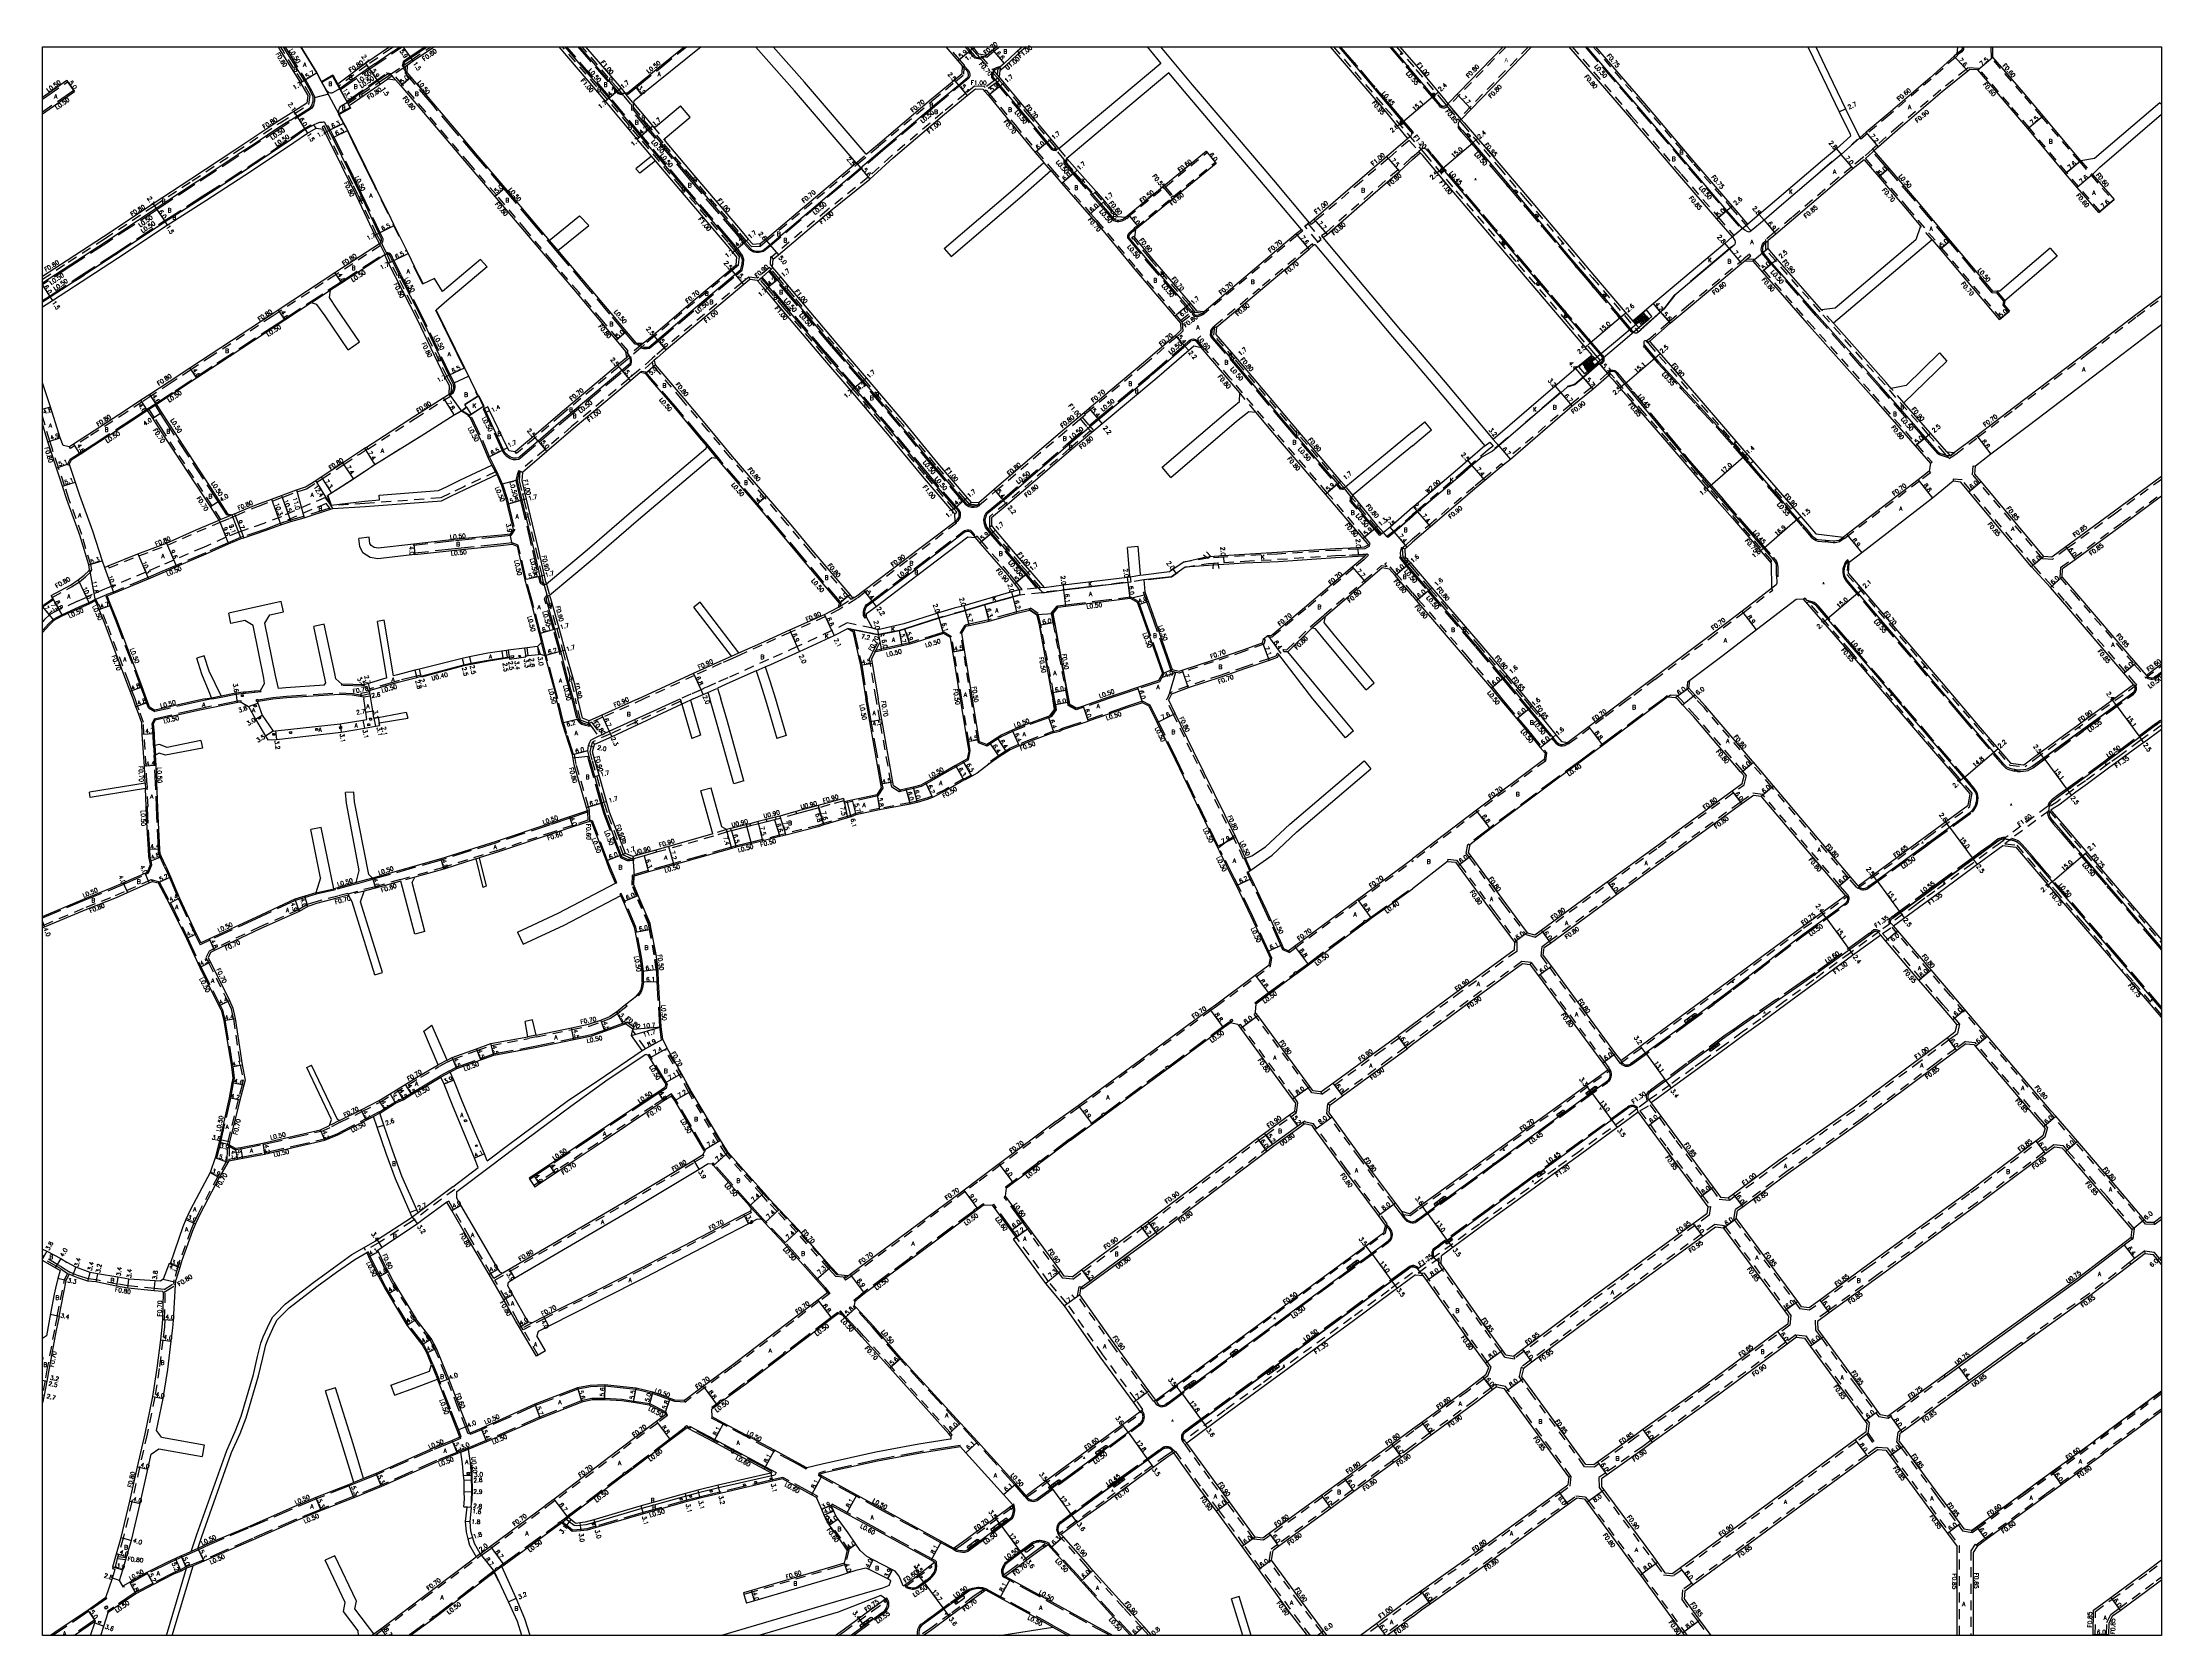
# Model space of a CAD drawing. Header units: metres. Extents: x -8800 to -8000, y -111600 to -110998.
import ezdxf

# ---------------------------------------------------------------- set-up
doc = ezdxf.new("R2010")
doc.units = ezdxf.units.M
doc.header["$LTSCALE"] = 2.5
for name, pattern in [('22320', [2.5, 1.5, -1]), ('22330', [4, 3, -1]), ('51070', [2.5, 1.5, -1])]:
    doc.linetypes.add(name, pattern=pattern)
doc.layers.get('0').update_dxf_attribs({"color": 150})
for name, color, linetype in [('2101000', 7, 'Continuous'), ('2101001', 1, 'Continuous'), ('2102000', 4, 'Continuous'), ('2102001', 191, 'Continuous'), ('2203000', 1, 'Continuous'), ('2211000', 14, 'Continuous'), ('2211100', 7, 'Continuous'), ('2213000', 3, 'Continuous'), ('2227000', 1, 'Continuous'), ('2231000', 4, 'Continuous'), ('2232000', 120, '22320'), ('2233000', 120, '22330'), ('2235000', 4, 'Continuous'), ('2236000', 230, 'Continuous'), ('2236100', 7, 'Continuous'), ('2238000', 3, 'Continuous'), ('2239000', 3, 'Continuous'), ('5107000', 4, '51070'), ('6132000', 60, '61320'), ('6165200', 90, '61300'), ('9107000', 139, 'Continuous'), ('9201100', 215, 'Continuous'), ('9201500', 222, 'Continuous'), ('9201600', 7, 'Continuous'), ('9202100', 82, 'Continuous'), ('9202200', 82, 'Continuous'), ('9203500', 155, 'Continuous'), ('9301100', 1, 'Continuous'), ('999', 7, 'Continuous')]:
    doc.layers.add(name, color=color, linetype=linetype)
doc.styles.add('Dm_Anotation', font='txt.shx', dxfattribs={"bigfont": 'pscdm.shx'})
doc.linetypes.add('61300', pattern='A,2,-0.75,[1,dmdr.shx,S=0.15,R=0,X=0,Y=0],-0.75', length=3.5)
doc.linetypes.add('61320', pattern='A,0,[3,dmdr.shx,S=0.25,R=0,X=0,Y=0],1.5,[3,dmdr.shx,S=0.25,R=0,X=0,Y=0]', length=1.5)

# ---------------------------------------------------------------- blocks, each defined once
blk = doc.blocks.new('223800')
blk.add_circle((0, 0), 0.75)
blk = doc.blocks.new('223900')
blk.add_lwpolyline([(-0.2, -0.4), (-0.4, -0.3), (-0.5, -0.3), (-0.5, -0.2), (-0.4, 0), (-0.5, 0.2), (-0.5, 0.3), (-0.4, 0.3), (-0.2, 0.4), (0, 0.5), (0, 0.5), (0, 0.5), (0.2, 0.4), (0.4, 0.3), (0.5, 0.3), (0.5, 0.2), (0.4, 0), (0.5, -0.2), (0.5, -0.3), (0.4, -0.3), (0.2, -0.4), (0, -0.5), (0, -0.5), (0, -0.5)], close=True)

msp = doc.modelspace()

# ---------------------------------------------------------------- linework, layer by layer
at = {"layer": '2101000'}
for points in [[(-8711.03, -111000), (-8709.95, -111001.76), (-8702.56, -111013.7), (-8699.78, -111018.48), (-8700.2, -111021.35), (-8705.02, -111024.43), (-8710.71, -111028.06), (-8727.41, -111039.06), (-8743.91, -111049.99), (-8758.17, -111059.4), (-8776.96, -111071.84), (-8790.68, -111080.72), (-8800, -111086.82)], [(-8668.79, -111000), (-8677.91, -111006.28), (-8688.48, -111014.14), (-8688.75, -111014.29), (-8690.48, -111011.03), (-8694.45, -111013.37), (-8694.6, -111013.11), (-8696.24, -111009.84), (-8702.25, -111000)], [(-8651.94, -111000), (-8659.99, -111005.5), (-8662.35, -111007.11), (-8662.47, -111009.81), (-8660.96, -111011.51), (-8652.35, -111021.56), (-8643.98, -111031.53), (-8635.95, -111040.92), (-8625.4, -111053.29), (-8614.19, -111066.59), (-8608.63, -111073.18)], [(-8570.05, -111041.34), (-8575.42, -111034.95), (-8587.39, -111020.56), (-8604.93, -111000)], [(-8594.95, -111000), (-8581.54, -111015.71), (-8580.07, -111017.48), (-8579.17, -111017.42), (-8576.29, -111015.09), (-8557.67, -111000)], [(-8551.35, -111000), (-8573.83, -111018.12), (-8576.76, -111020.62), (-8576.89, -111021.31), (-8569.6, -111030.07)], [(-8530.67, -111000.15), (-8530.79, -111000)], [(-8489, -111040.64), (-8484.77, -111037.06), (-8464.33, -111019.71), (-8455.79, -111012.58), (-8452.8, -111010.08), (-8452.65, -111007.28), (-8454.26, -111005.38), (-8458.78, -111000)], [(-8439.7, -111000), (-8441.27, -111001.33), (-8443.64, -111003.32), (-8446.49, -111002.78), (-8446.83, -111002.4), (-8448.44, -111000.48), (-8448.85, -111000)], [(-8428.57, -111000), (-8431.28, -111002.38), (-8431.94, -111001.62), (-8432.39, -111002.03), (-8436.95, -111006.32), (-8438.53, -111007.69), (-8438.44, -111007.94), (-8438.54, -111009.02), (-8438.76, -111011.52), (-8438.13, -111012.3), (-8437.02, -111013.64), (-8427.65, -111024.95), (-8419.29, -111034.98), (-8416.28, -111038.58)], [(-8248.58, -111000), (-8269.44, -111021.61)], [(-8237.88, -111000), (-8264.4, -111027.47)], [(-8162.03, -111071.86), (-8167.88, -111065.05), (-8181.92, -111048.71), (-8200.8, -111026.59), (-8223.59, -111000)], [(-8156.22, -111066.97), (-8162.12, -111060.1), (-8176.17, -111043.73), (-8195.14, -111021.51), (-8213.58, -111000)], [(-8133.49, -111000), (-8129.55, -111008.4), (-8121.71, -111024.6), (-8117.61, -111033.07), (-8117.49, -111033.8)], [(-8130.5, -111000), (-8127.11, -111007.24), (-8119.28, -111023.43), (-8113.96, -111034.42)], [(-8077.11, -111000), (-8077.32, -111002.75), (-8078.25, -111003.59), (-8087.4, -111011.76), (-8103.26, -111025.35), (-8111.48, -111032.31), (-8113.96, -111034.42)], [(-8063.57, -111000), (-8063.76, -111000.22)], [(-8030.48, -111043.07), (-8044.75, -111026.08), (-8052.2, -111017.34), (-8063.68, -111003.92), (-8063.76, -111000.22)], [(-8790.71, -111012.81), (-8800, -111019.23)], [(-8671.88, -111057.9), (-8673.78, -111054), (-8674.42, -111052.69), (-8684.73, -111031.6), (-8685.35, -111030.33), (-8686.19, -111028.85), (-8688.15, -111025.36), (-8683.77, -111022.96), (-8684.2, -111022.16), (-8672.51, -111014.1), (-8669.62, -111012.11), (-8666.65, -111012.55), (-8664.75, -111014.77), (-8656.13, -111024.83), (-8647.76, -111034.8), (-8639.28, -111044.72), (-8629.22, -111056.51), (-8618.01, -111069.82), (-8608.11, -111081.53), (-8598.15, -111093.23), (-8589.39, -111103.7), (-8583.4, -111110.81), (-8579.82, -111115.06), (-8579.55, -111117.55), (-8582.86, -111120.32), (-8604.54, -111138.47), (-8614.45, -111147.11), (-8621.49, -111153.02), (-8623.85, -111152.64), (-8624.4, -111151.51), (-8631.2, -111137.37), (-8631.88, -111135.96), (-8633.14, -111136.57), (-8633.49, -111135.85), (-8635.4, -111131.88), (-8636.22, -111130.31)], [(-8419.35, -111046.77), (-8415.16, -111051.69), (-8404.8, -111063.49), (-8402.43, -111066.04), (-8387.62, -111084.12), (-8372.6, -111101.79), (-8370.39, -111104.39), (-8370.26, -111107.08), (-8372.26, -111109), (-8384.28, -111119.41), (-8404.81, -111136.64), (-8406.75, -111138.26), (-8416.49, -111146.43), (-8440.69, -111167.22), (-8446.52, -111172.23), (-8449.32, -111172.06), (-8450.85, -111170.26), (-8461.92, -111157.32), (-8474.47, -111142.08), (-8488.89, -111125.03), (-8500.34, -111111.73), (-8515.35, -111093.98), (-8521.22, -111086.93), (-8524.21, -111083.35), (-8524.36, -111083.16), (-8524.18, -111080.27), (-8522.18, -111078.58), (-8503.08, -111062.49), (-8487.59, -111050.05), (-8478.8, -111042), (-8459.44, -111025.53), (-8450.95, -111018.43), (-8447.74, -111015.97), (-8444.94, -111016), (-8444.3, -111016.77), (-8442.87, -111018.49), (-8433.38, -111029.95), (-8425.2, -111039.91), (-8421.95, -111043.73)], [(-8072.37, -111008.59), (-8073.19, -111009.26), (-8082.8, -111017.03), (-8098.69, -111030.65), (-8106.83, -111037.81), (-8108.59, -111039.36)], [(-8023.7, -111062.61), (-8031.84, -111053.22), (-8036.26, -111048), (-8050.46, -111030.94), (-8057.92, -111022.18), (-8069.38, -111008.79), (-8072.37, -111008.59)], [(-8800, -111025.3), (-8787.87, -111016.93)], [(-8800, -111098.29), (-8796.22, -111095.82), (-8785.4, -111088.74), (-8771.7, -111079.87), (-8752.87, -111067.4), (-8738.3, -111058.06), (-8721, -111046.93), (-8705.04, -111036.12), (-8699.98, -111032.6), (-8696.64, -111030.72)], [(-8696.64, -111030.72), (-8693.98, -111031.15), (-8693.37, -111032.37), (-8692.81, -111033.52), (-8681.59, -111056.24), (-8674.53, -111071.12), (-8672.71, -111074.4), (-8689.65, -111085.42), (-8694.43, -111088.54), (-8711.04, -111099.48), (-8713.67, -111101.21), (-8736.31, -111116.05), (-8744.38, -111121.37), (-8752.15, -111126.5), (-8759.44, -111131.3), (-8762.79, -111133.5), (-8768.6, -111137.32), (-8782.99, -111146.7), (-8788.27, -111150.1), (-8789.8, -111151.09), (-8792.15, -111150.6), (-8793.28, -111147.65), (-8796.95, -111135.96), (-8798.39, -111131.43), (-8800, -111126.88)], [(-8264.4, -111027.47), (-8263.3, -111028.76), (-8249.41, -111044.9), (-8239.43, -111056.73), (-8214.13, -111086.6), (-8199.65, -111103.59)], [(-8564.92, -111035.64), (-8554.05, -111048.55), (-8536.46, -111069.11), (-8533.55, -111072.71), (-8531.79, -111074.6), (-8528.99, -111074.38), (-8527.08, -111072.77), (-8508.09, -111056.77), (-8492.82, -111043.86)], [(-8321.67, -111066.46), (-8320.09, -111065.1), (-8302.72, -111050.12), (-8292.57, -111041.42), (-8284.7, -111034.68)], [(-8117.49, -111033.8), (-8122.72, -111038.53), (-8128.06, -111043.04), (-8145.23, -111057.73), (-8151.87, -111063.32), (-8156.22, -111066.97)], [(-8108.59, -111039.36), (-8102.97, -111045.93), (-8092.71, -111057.93), (-8079.8, -111073.27), (-8063.69, -111092.41)], [(-8605.41, -111076.98), (-8604.26, -111078.34), (-8594.3, -111090.05), (-8585.43, -111100.64), (-8579.58, -111107.59), (-8576, -111111.81), (-8573.2, -111111.94), (-8569.36, -111108.81), (-8554.31, -111095.93), (-8540.05, -111083.96), (-8538.16, -111082.37), (-8537.85, -111079.49), (-8539.39, -111077.58), (-8541.84, -111074.51), (-8559.75, -111053.58), (-8568.6, -111043.06)], [(-8413.27, -111042.19), (-8409.38, -111046.61), (-8402.25, -111054.72), (-8399.03, -111058.39), (-8398.38, -111059.13), (-8397.85, -111059.73)], [(-8316.66, -111072.04), (-8315.06, -111070.93), (-8297.81, -111055.78), (-8287.69, -111047.12), (-8282.79, -111042.61)], [(-8282.79, -111042.61), (-8279.89, -111040.14)], [(-8214.98, -111116.43), (-8217.37, -111113.75), (-8225.15, -111104.58), (-8243.69, -111082.74), (-8267.15, -111055.06), (-8278.85, -111041.14), (-8279.89, -111040.14)], [(-8112.33, -111042.68), (-8116.4, -111046.02), (-8121.75, -111050.41), (-8138.99, -111065.16), (-8145.63, -111070.74), (-8148.55, -111073.2)], [(-8112.33, -111042.68), (-8106.77, -111049.18), (-8096.54, -111061.14), (-8090.98, -111067.75)], [(-8026.07, -111048.28), (-8017.94, -111057.65)], [(-8671.88, -111057.9), (-8669.37, -111063.02), (-8667.43, -111066.97)], [(-8397.85, -111059.73), (-8396, -111061.93), (-8395.48, -111062.53), (-8394.16, -111064.14)], [(-8667.43, -111066.97), (-8667.17, -111067.51), (-8665.19, -111071.56), (-8662.59, -111076.86)], [(-8381.77, -111079.27), (-8380.76, -111080.45), (-8366.73, -111096.8), (-8364.37, -111099.72), (-8361.48, -111100.01), (-8326.65, -111070.58), (-8324.7, -111069.07)], [(-8162.03, -111071.86), (-8162.18, -111071.99), (-8164.93, -111074.31), (-8185.56, -111091.71), (-8191.78, -111096.97), (-8199.65, -111103.59)], [(-8698.56, -111096.77), (-8708.51, -111103.32), (-8711.12, -111105.04), (-8733.91, -111119.97), (-8741.84, -111125.21), (-8749.61, -111130.34), (-8756.92, -111135.14), (-8754.98, -111138.18), (-8752.44, -111142.15), (-8733.22, -111171.45), (-8730.06, -111176.38), (-8728.53, -111176.83), (-8727.51, -111176.4), (-8723.02, -111174.51), (-8718.73, -111172.7), (-8713.52, -111170.81), (-8709.77, -111169.44), (-8709.15, -111169.22), (-8704.08, -111167.31), (-8700.64, -111166.18), (-8696.8, -111163.81), (-8694.77, -111162.46), (-8686.67, -111157.08), (-8680.73, -111153.15), (-8678.38, -111151.63), (-8677.69, -111151.19), (-8659.72, -111139.62), (-8648.71, -111132.59), (-8646.48, -111131.16), (-8646.3, -111128.07), (-8648.05, -111124.83), (-8658.44, -111103.11), (-8666.7, -111086.91), (-8669.34, -111081.73), (-8670.67, -111078.56), (-8687.14, -111089.28), (-8691.28, -111091.98)], [(-8662.59, -111076.86), (-8662.4, -111077.26), (-8661.98, -111078.12), (-8659.64, -111082.89)], [(-8387.67, -111072.06), (-8387.56, -111072.2), (-8381.77, -111079.27)], [(-8307.9, -111166.26), (-8309.82, -111164.01), (-8329.65, -111140.76), (-8346.55, -111120.6), (-8349.46, -111117.23), (-8356.9, -111108.64), (-8356.65, -111105.75), (-8340.22, -111091.92), (-8321.76, -111076.4), (-8320.1, -111075), (-8319.78, -111074.73), (-8319.69, -111074.65)], [(-8128.36, -111099.39), (-8145.1, -111080.19), (-8148.49, -111076.2), (-8148.55, -111073.2)], [(-8086.57, -111072.99), (-8083.62, -111076.49), (-8061.27, -111103.05)], [(-8659.64, -111082.89), (-8659.6, -111082.98), (-8656.28, -111089.57)], [(-8193.19, -111111.19), (-8185.47, -111104.46), (-8178.78, -111098.68), (-8158.55, -111081.88), (-8157.37, -111080.9), (-8154.37, -111080.97)], [(-8154.37, -111080.97), (-8150.82, -111085.04), (-8133.92, -111104.43), (-8109.65, -111131.74), (-8093.03, -111150.78), (-8087.27, -111157.38)], [(-8000, -111094.13), (-8009.75, -111101.31), (-8028.02, -111115.21), (-8055.88, -111136.35), (-8069.78, -111146.91), (-8078.13, -111153.25)], [(-8062.2, -111092.33), (-8063.69, -111092.41)], [(-8059.19, -111095.92), (-8059.44, -111097.45)], [(-8651.32, -111099.46), (-8640.69, -111121.22), (-8640.51, -111121.58), (-8636.22, -111130.31)], [(-8059.44, -111097.45), (-8057.44, -111099.83)], [(-8193.19, -111111.19), (-8192.9, -111111.66), (-8173.09, -111134.67), (-8157.76, -111152.46), (-8139.21, -111173.91), (-8132.94, -111181.18), (-8130.52, -111184.01), (-8120.11, -111185.25)], [(-8102.06, -111129.03), (-8103.98, -111126.84), (-8123.86, -111104.45)], [(-8000, -111105.06), (-8004.45, -111108.34), (-8022.99, -111122.44), (-8050.28, -111143.15), (-8064.46, -111153.92), (-8070.31, -111158.36)], [(-8348.03, -111130.67), (-8352.31, -111125.55), (-8361.79, -111114.51), (-8362.5, -111113.67), (-8365.33, -111113.05), (-8367.26, -111114.72), (-8379.35, -111125.2), (-8399.93, -111142.46), (-8403.06, -111145.09), (-8403.83, -111145.73), (-8411.6, -111152.25), (-8435.83, -111173.06), (-8441.72, -111177.85), (-8441.72, -111180.85), (-8440.28, -111182.56), (-8430.02, -111194.75), (-8427.28, -111197.9), (-8421.88, -111204.17), (-8414.59, -111203.26), (-8390.39, -111200.34), (-8389.36, -111200.23)], [(-8214.98, -111116.43), (-8221.07, -111121.57), (-8228.89, -111128.23), (-8252.31, -111148.32)], [(-8549.36, -111150.6), (-8551.82, -111147.65), (-8561.53, -111136.05), (-8571.2, -111124.84), (-8572.43, -111123.41), (-8574.3, -111123.07), (-8577.98, -111126.15), (-8599.59, -111144.24), (-8609.56, -111152.8), (-8618.8, -111160.74), (-8619.03, -111163.83), (-8617.84, -111168.69), (-8617.34, -111170.81), (-8612.84, -111189.72), (-8610.59, -111199.72), (-8610.16, -111201.63), (-8609.75, -111203.01)], [(-8208.55, -111124), (-8214.56, -111129.3), (-8222.48, -111135.77), (-8245.85, -111155.82), (-8248.56, -111158.06), (-8255.45, -111163.77), (-8258.5, -111166.39), (-8276.05, -111181.33), (-8282.79, -111187.07)], [(-8208.55, -111124), (-8208.26, -111124.52), (-8207.18, -111125.73), (-8203.99, -111129.47), (-8195.73, -111139.04), (-8186.83, -111149.38), (-8171.69, -111166.94), (-8166.93, -111172.55), (-8161.93, -111178.09), (-8147.42, -111195.05), (-8147.23, -111204.64)], [(-8081.12, -111153.02), (-8087.28, -111145.97), (-8097.28, -111134.51)], [(-8800, -111211.09), (-8796.01, -111208.38), (-8796.25, -111207.94), (-8796.64, -111207.24), (-8789.4, -111203.29), (-8786.44, -111201.38), (-8784.23, -111199.55), (-8782.46, -111197.97), (-8782.21, -111197.42), (-8782.5, -111195.72), (-8785.92, -111184.48), (-8790.78, -111170.96), (-8792.42, -111166.01), (-8794.7, -111159.12), (-8797.11, -111151.86), (-8797.93, -111149.17), (-8800, -111142.4)], [(-8630.29, -111157.97), (-8631.78, -111155.08), (-8634.35, -111148.82), (-8638.5, -111140.07), (-8638.86, -111139.36), (-8638.69, -111139.23), (-8641.6, -111137.49), (-8641.78, -111137.62), (-8644.51, -111139.16), (-8656.97, -111147.03), (-8674.46, -111157.91), (-8676.82, -111159.43), (-8682.61, -111163.28), (-8690.81, -111168.59), (-8692.24, -111169.5), (-8690.95, -111173.07)], [(-8385.42, -111199.5), (-8374.53, -111198.21), (-8373.2, -111197.29), (-8369.38, -111194.64), (-8360.73, -111192.67), (-8360.46, -111192.62), (-8360.07, -111192.92), (-8359.44, -111192.48), (-8354.15, -111192.14), (-8346.24, -111191.63), (-8333.85, -111190.93), (-8311.9, -111189.54), (-8303.39, -111189.06), (-8300.93, -111188.8), (-8299.41, -111188.07), (-8299.83, -111187.56), (-8301.36, -111185.68), (-8315.61, -111168.94), (-8335.48, -111145.64), (-8341.92, -111137.96)], [(-8255.48, -111150.74), (-8261.96, -111156.31), (-8264.93, -111158.87), (-8282.47, -111173.79), (-8282.79, -111174.07)], [(-8537.07, -111228.89), (-8528.75, -111225.18), (-8517.88, -111220.26), (-8504.81, -111214.42), (-8499.47, -111211.63), (-8499.07, -111210.08), (-8513.33, -111193.21), (-8521.83, -111183), (-8530.47, -111172.89), (-8543.34, -111157.83), (-8545.32, -111155.45)], [(-8087.27, -111157.38), (-8087.7, -111160.35)], [(-8081.12, -111153.02), (-8078.13, -111153.25)], [(-8070.5, -111161.36), (-8070.31, -111158.36)], [(-8628.51, -111161.56), (-8626.71, -111165.73), (-8625.04, -111170.78), (-8624.54, -111172.89), (-8624.29, -111173.96), (-8622.29, -111182.35), (-8623.42, -111184.05), (-8626.66, -111184.49), (-8644.58, -111186.1), (-8659.83, -111187.81)], [(-8087.7, -111160.35), (-8091.87, -111163.53), (-8118.79, -111184.21), (-8120.11, -111185.25)], [(-8078.75, -111164.12), (-8086.43, -111170.45), (-8113.17, -111191.11), (-8117.9, -111194.76)], [(-8010.6, -111240.87), (-8014.24, -111236.6), (-8037.27, -111209.65), (-8042, -111204.2), (-8049.09, -111196.37), (-8072.74, -111168.03), (-8075.76, -111164.42), (-8078.75, -111164.12)], [(-8044.49, -111192.53), (-8068.14, -111164.19), (-8070.5, -111161.36)], [(-8000, -111162.35), (-8017.82, -111175.42), (-8036.22, -111188.87), (-8041.49, -111192.72), (-8044.49, -111192.53)], [(-8760.67, -111246.31), (-8762.34, -111241.75), (-8763.6, -111238.3), (-8771.9, -111216.43), (-8774.11, -111210.91), (-8775.52, -111207.37), (-8772.97, -111206.39), (-8759.93, -111200.94), (-8754.71, -111198.68), (-8749.34, -111196.34), (-8738.14, -111191.55), (-8729.71, -111187.75), (-8725, -111185.76), (-8723.94, -111185.42), (-8715.54, -111182.61), (-8710.04, -111180.5), (-8706.23, -111179.33), (-8701.24, -111177.93), (-8691.23, -111174.68), (-8690.35, -111174.4)], [(-8282.79, -111174.07), (-8291.19, -111181.4), (-8293.69, -111183.45), (-8295.82, -111181.08), (-8305.37, -111169.37)], [(-8000, -111169.79), (-8014.27, -111180.26), (-8032.68, -111193.71), (-8037.39, -111197.15)], [(-8659.38, -111191.79), (-8644.2, -111190.08), (-8627.02, -111188.41), (-8622.67, -111187.88), (-8620.81, -111188.62), (-8620.12, -111191.49), (-8617.9, -111201.36), (-8615.4, -111210.44), (-8612.51, -111221.57), (-8611.61, -111225.03), (-8613.13, -111226.48), (-8616.99, -111227.06), (-8617.97, -111227.13), (-8624.14, -111227.94), (-8624.77, -111228.05), (-8626.55, -111228.29), (-8631.9, -111229.01), (-8638.71, -111230.39), (-8641.57, -111231.02), (-8657.68, -111235.04), (-8659.4, -111235.48), (-8665.95, -111237.16), (-8667.5, -111237.61)], [(-8282.79, -111187.07), (-8284.84, -111188.99), (-8285.71, -111189.72), (-8285.56, -111192.61), (-8283.6, -111194.79), (-8282.79, -111195.73)], [(-8282.79, -111207.4), (-8289.37, -111199.73), (-8291.47, -111197.33), (-8294.22, -111196.78), (-8300.47, -111202.22), (-8315.66, -111215.21)], [(-8282.79, -111195.73), (-8275.46, -111204.29), (-8257.41, -111225.34), (-8247.24, -111237.32), (-8239.81, -111246.32)], [(-8118.16, -111198.89), (-8117.9, -111194.76)], [(-8037.58, -111200.15), (-8037.39, -111197.15)], [(-8608.51, -111207.26), (-8608.18, -111208.41), (-8605, -111219.46), (-8602.72, -111227.83), (-8599.44, -111239.74), (-8597.85, -111246.31)], [(-8282.79, -111207.4), (-8281.22, -111209.24), (-8263.24, -111230.21), (-8253.03, -111242.24), (-8249.78, -111246.32)], [(-8147.23, -111204.64), (-8158.35, -111213.16), (-8170.87, -111222.75), (-8191.7, -111238.37)], [(-8005.74, -111237.32), (-8009.68, -111232.7), (-8032.78, -111205.67), (-8037.58, -111200.15)], [(-8765.78, -111246.31), (-8766.84, -111243.4), (-8768.07, -111240.04), (-8776.28, -111218.13), (-8778.53, -111212.53), (-8779.24, -111210.99), (-8780.02, -111209.3), (-8782.21, -111210.44), (-8785.85, -111212.02), (-8792.38, -111214.94), (-8794.32, -111215.94), (-8795.7, -111216.72), (-8797.25, -111218.16), (-8800, -111221.15)], [(-8448.88, -111246.32), (-8451.85, -111227.71), (-8452.89, -111221.46), (-8451.37, -111218.87), (-8450.1, -111218.56), (-8442.59, -111216.9), (-8432.09, -111213.85), (-8427.27, -111212.77), (-8424.76, -111214.42), (-8423.74, -111218.43), (-8419.01, -111244.06), (-8418.58, -111246.32)], [(-8412.49, -111246.32), (-8413.11, -111242.97), (-8417.84, -111217.34), (-8418.46, -111213.98), (-8416.55, -111211.67), (-8413.61, -111211.3), (-8389.4, -111208.27), (-8386.75, -111209.7), (-8386.37, -111210.77), (-8384.63, -111215.6), (-8378.96, -111231.63), (-8377.2, -111236.73), (-8378.61, -111239.37), (-8386.55, -111242), (-8392.12, -111243.85), (-8399.32, -111246.32)], [(-8138.01, -111208.79), (-8152.94, -111220.23), (-8165.5, -111229.84), (-8178.09, -111239.29)], [(-8527.16, -111234.21), (-8525.02, -111233.26), (-8514.21, -111228.37), (-8501.1, -111222.29), (-8495.89, -111219.71), (-8494.11, -111220.81), (-8491.16, -111233.65), (-8489.16, -111246.32)], [(-8453.43, -111246.32), (-8456.29, -111228.45), (-8457.21, -111223.15), (-8459.8, -111221.62), (-8472.58, -111225.58), (-8475.45, -111226.26), (-8483.13, -111228.01), (-8485.74, -111228.58), (-8486.98, -111231.31), (-8486.72, -111232.9), (-8484.5, -111246.32)], [(-8320.83, -111219.61), (-8329.85, -111228.53)], [(-8676.01, -111246.31), (-8676.2, -111245.11), (-8676.34, -111244.26), (-8676.45, -111243.57), (-8676.21, -111243.02), (-8665.22, -111239.86), (-8658.7, -111238.19), (-8656.99, -111237.75), (-8657.01, -111237.66), (-8640.95, -111233.44), (-8638.21, -111232.84), (-8631.71, -111231.64), (-8626.14, -111230.76), (-8624.43, -111230.53), (-8623.8, -111230.42), (-8623.74, -111230.81), (-8623.68, -111231.31), (-8617.54, -111230.41), (-8617.6, -111229.97), (-8616.62, -111229.84), (-8612.75, -111229.46), (-8612.04, -111229.36), (-8610.34, -111229.93), (-8610.23, -111230.33), (-8607.1, -111241.68), (-8605.98, -111246.31)], [(-8575.1, -111246.31), (-8554.15, -111236.6), (-8544.09, -111232.02), (-8539.89, -111230.14)], [(-8333.26, -111229.57), (-8333.85, -111230.71), (-8336.92, -111231.76), (-8345.77, -111234.83), (-8355.2, -111238.09), (-8367.42, -111242.14), (-8373.8, -111244.5), (-8374.59, -111246.32)], [(-8669.92, -111238.3), (-8676.95, -111240.43), (-8678.74, -111240.92), (-8682.78, -111240.79), (-8686.99, -111240.78)], [(-8530.56, -111235.73), (-8540.47, -111240.15), (-8545.13, -111242.22)], [(-8191.7, -111238.37), (-8200.71, -111245.14), (-8202.28, -111246.32), (-8211.08, -111252.9), (-8224.19, -111262.7)], [(-8174.66, -111246.32), (-8176.15, -111244.72), (-8178.45, -111242.27), (-8178.09, -111239.29)], [(-8005.74, -111237.32), (-8000, -111232.98)], [(-8764.13, -111250.81), (-8764.7, -111249.24), (-8765.78, -111246.31)], [(-8759.57, -111249.32), (-8760.2, -111247.59), (-8760.67, -111246.31)], [(-8738.59, -111246.31), (-8742.03, -111247), (-8757.51, -111250.56)], [(-8724.96, -111247.48), (-8726.27, -111247.61), (-8741.24, -111250.62), (-8757.41, -111254.33)], [(-8738.59, -111246.31), (-8736.13, -111245.82)], [(-8732.57, -111245.1), (-8727.02, -111244.04), (-8724.03, -111243.67), (-8723.33, -111243.6), (-8719.89, -111243.27), (-8717.7, -111243.05)], [(-8724.96, -111247.48), (-8722.22, -111249.14)], [(-8718.87, -111247.19), (-8718.48, -111247.17)], [(-8718.87, -111247.19), (-8718.63, -111247.88), (-8716.98, -111252.43), (-8712.83, -111258.47), (-8712.04, -111258.39), (-8687.57, -111255.75), (-8678.99, -111254.31), (-8677.49, -111254.06)], [(-8718.48, -111247.17), (-8712.99, -111246.31), (-8707.75, -111245.8), (-8687.66, -111244.45), (-8683.01, -111244.78), (-8680.05, -111245.3), (-8678.77, -111245.52), (-8678.64, -111246.31)], [(-8693.6, -111241.14), (-8708.06, -111242.11), (-8710.83, -111242.38)], [(-8677.49, -111254.06), (-8677.94, -111251.27), (-8678.64, -111246.31)], [(-8674.84, -111253.54), (-8675.28, -111250.84), (-8676.01, -111246.31)], [(-8602.44, -111259.59), (-8603.8, -111255.28), (-8605.98, -111246.31)], [(-8596.08, -111253.6), (-8597.85, -111246.31)], [(-8575.1, -111246.31), (-8588.86, -111252.42), (-8593.65, -111254.54)], [(-8554.35, -111246.31), (-8555.3, -111246.75)], [(-8554.35, -111246.31), (-8550.56, -111244.63), (-8548.82, -111243.86)], [(-8483.2, -111279.84), (-8483.44, -111278.48), (-8487.59, -111254.79), (-8488.59, -111249.08), (-8489.16, -111246.32)], [(-8476.22, -111280.73), (-8478.75, -111279.13), (-8479, -111277.73), (-8483.16, -111254.02), (-8484.16, -111248.31), (-8484.5, -111246.32)], [(-8450.2, -111266.03), (-8450.79, -111262.44), (-8453.07, -111248.66), (-8453.43, -111246.32)], [(-8443.44, -111263.56), (-8446.23, -111262.46), (-8446.35, -111261.7), (-8448.63, -111247.9), (-8448.88, -111246.32)], [(-8419.64, -111252.69), (-8417.87, -111250.27), (-8418.16, -111248.6), (-8418.58, -111246.32)], [(-8409.48, -111249.79), (-8412.11, -111248.36), (-8412.25, -111247.56), (-8412.49, -111246.32)], [(-8399.32, -111246.32), (-8407.1, -111248.98), (-8409.48, -111249.79)], [(-8384.72, -111247.72), (-8390.19, -111249.53), (-8405.23, -111254.68)], [(-8382.14, -111249.04), (-8384.72, -111247.72)], [(-8345.81, -111306.37), (-8349.49, -111298.54), (-8365.45, -111266.01), (-8372.33, -111251.84), (-8374.82, -111246.71), (-8374.59, -111246.32)], [(-8187.46, -111246.32), (-8205.81, -111259.95), (-8218.93, -111269.75), (-8227.78, -111276.25), (-8253.39, -111295.36), (-8261.2, -111301.35)], [(-8249.78, -111246.32), (-8243.37, -111253.87), (-8239.71, -111258.19), (-8234.54, -111264.59), (-8232.74, -111266.82)], [(-8239.81, -111246.32), (-8237.58, -111248.95), (-8234.6, -111252.45), (-8233.82, -111253.38), (-8228.62, -111259.83), (-8226.57, -111262.37)], [(-8186.36, -111245.49), (-8187.46, -111246.32)], [(-8186.36, -111245.49), (-8183.37, -111245.7), (-8182.8, -111246.32)], [(-8157.59, -111275.37), (-8158.66, -111274.1), (-8158.94, -111273.77), (-8176.64, -111253.03), (-8180.82, -111248.48), (-8182.8, -111246.32)], [(-8114.52, -111316.92), (-8117.53, -111313.37), (-8146.55, -111279.12), (-8154.08, -111270.22), (-8154.43, -111269.81), (-8172.15, -111249.06), (-8174.66, -111246.32)], [(-8762.52, -111255.36), (-8764.13, -111250.81)], [(-8761.21, -111278.05), (-8761.49, -111271.67), (-8762.35, -111259.69), (-8762.52, -111255.36)], [(-8759.57, -111249.32), (-8757.51, -111250.56)], [(-8757.41, -111254.33), (-8758.01, -111255.6)], [(-8757.53, -111263.89), (-8757.66, -111259.42), (-8758.01, -111255.6)], [(-8722.22, -111249.14), (-8719.55, -111253.97), (-8715.79, -111260.34), (-8714.9, -111261.69), (-8711.65, -111261.56), (-8687.16, -111258.82), (-8678.44, -111257.36), (-8674.28, -111256.59), (-8672.72, -111256.3), (-8672.91, -111255.32), (-8662.08, -111253.5)], [(-8674.84, -111253.54), (-8673.29, -111253.26), (-8662.63, -111251.28)], [(-8593.65, -111254.54), (-8596.08, -111253.6)], [(-8558.58, -111248.23), (-8585.08, -111260.59), (-8591.64, -111263.53)], [(-8419.64, -111252.69), (-8420.38, -111252.96), (-8429.28, -111256.21), (-8433.94, -111258.15), (-8438.03, -111260), (-8439.55, -111261), (-8442.41, -111262.89), (-8443.44, -111263.56)], [(-8415.87, -111258.41), (-8414.77, -111257.84), (-8405.23, -111254.68)], [(-8350.48, -111314.29), (-8355.68, -111303.84), (-8356.56, -111302.06), (-8372.31, -111269.3), (-8379.17, -111255.15), (-8382.14, -111249.04)], [(-8594.23, -111288.55), (-8594.61, -111287.23), (-8599.29, -111271.19), (-8599.94, -111267.4), (-8602.44, -111259.59)], [(-8592.29, -111266.28), (-8591.82, -111264.32), (-8591.64, -111263.53)], [(-8418.18, -111258.97), (-8426.95, -111262.18), (-8431.28, -111263.97), (-8434.67, -111265.52), (-8436.1, -111266.39), (-8438.76, -111268.14), (-8442.66, -111270.9), (-8447.17, -111274.33)], [(-8418.18, -111258.97), (-8415.87, -111258.41)], [(-8226.57, -111262.37), (-8224.19, -111262.7)], [(-8753.42, -111309.46), (-8755.04, -111305.86), (-8755.51, -111304.81), (-8755.61, -111302.97), (-8756.25, -111290.54), (-8757.09, -111271.44), (-8757.32, -111267.47)], [(-8577.1, -111305.78), (-8579.89, -111304.68), (-8585.87, -111289.06), (-8587.02, -111285.06), (-8589.85, -111275.12), (-8591.6, -111269.02), (-8592.29, -111266.28)], [(-8452.35, -111269.82), (-8455.26, -111271.48), (-8462, -111275.32), (-8466.62, -111277.89), (-8468.41, -111278.88), (-8471.32, -111279.57), (-8474, -111280.2), (-8476.22, -111280.73)], [(-8450.83, -111268.96), (-8452.35, -111269.82)], [(-8450.83, -111268.96), (-8450.2, -111266.03)], [(-8233.04, -111269.2), (-8258.69, -111288.33), (-8282.8, -111306.71)], [(-8232.74, -111266.82), (-8233.04, -111269.2)], [(-8484.84, -111282.47), (-8483.2, -111279.84)], [(-8451.65, -111276.89), (-8452.15, -111276.96), (-8458.87, -111280.9), (-8463.94, -111283.47), (-8465.95, -111284.3), (-8469.8, -111285.38), (-8472.36, -111285.98)], [(-8447.17, -111274.33), (-8449.13, -111275.47), (-8451.65, -111276.89)], [(-8239.47, -111334.56), (-8236.6, -111335.35), (-8234.24, -111333.62), (-8214.23, -111318.94), (-8209.25, -111315.32), (-8190.54, -111301.71), (-8162.06, -111280.99), (-8158.32, -111278.28)], [(-8158.32, -111278.28), (-8157.59, -111275.37)], [(-8759.17, -111308.86), (-8759.47, -111307.71), (-8759.87, -111305.81), (-8760, -111303.2), (-8760.64, -111290.84), (-8760.82, -111286.89), (-8761.12, -111280.06)], [(-8506.94, -111287.43), (-8515.29, -111289.72)], [(-8497.63, -111283.84), (-8502.97, -111285.36), (-8507.2, -111286.56)], [(-8507.2, -111286.56), (-8506.94, -111287.43)], [(-8497.63, -111283.84), (-8497.44, -111284.72), (-8497.34, -111285.15)], [(-8484.84, -111282.47), (-8495.09, -111284.67), (-8497.34, -111285.15)], [(-8472.36, -111285.98), (-8483.95, -111288.2), (-8492.95, -111290.04)], [(-8233.05, -111340.19), (-8230.69, -111338.46), (-8210.69, -111323.79), (-8205.72, -111320.17), (-8186.98, -111306.54), (-8158.49, -111285.82), (-8154.1, -111282.63)], [(-8154.1, -111282.63), (-8151.13, -111282.99)], [(-8119.37, -111320.47), (-8122.11, -111317.24), (-8151.13, -111282.99)], [(-8114.52, -111316.92), (-8088.66, -111297.85), (-8072.97, -111286.38), (-8072.65, -111284.41)], [(-8594.23, -111288.55), (-8601.02, -111290.86), (-8608.49, -111293.39), (-8628.7, -111300.1), (-8649.6, -111306.7), (-8675.36, -111313.93)], [(-8593.5, -111292.53), (-8599.74, -111294.64), (-8607.18, -111297.17), (-8627.47, -111303.91), (-8635.1, -111306.32)], [(-8593.5, -111292.53), (-8592.72, -111292.71)], [(-8583.66, -111315.87), (-8586, -111310.28), (-8587.08, -111307.44), (-8592.72, -111292.71)], [(-8507.1, -111294.53), (-8519.35, -111297.68), (-8521.63, -111298.25), (-8528.04, -111299.91), (-8530.58, -111300.51), (-8538.07, -111302.29), (-8539.69, -111302.75), (-8561.64, -111308.94), (-8571.17, -111311.62), (-8576.57, -111313.2)], [(-8540.26, -111295.22), (-8541.71, -111295.63)], [(-8540.26, -111295.22), (-8540.01, -111296.09)], [(-8532.75, -111294.27), (-8539.83, -111296.04)], [(-8529.79, -111292.61), (-8532.96, -111293.4)], [(-8532.96, -111293.4), (-8532.75, -111294.27)], [(-8526.78, -111291.84), (-8529.79, -111292.61)], [(-8526.78, -111291.84), (-8526.56, -111292.71)], [(-8523.09, -111291.83), (-8523.6, -111291.96), (-8526.56, -111292.71)], [(-8521.62, -111290.53), (-8523.31, -111290.95)], [(-8523.31, -111290.95), (-8523.09, -111291.83)], [(-8515.53, -111288.86), (-8521.62, -111290.53)], [(-8515.53, -111288.86), (-8515.29, -111289.72)], [(-8496.03, -111291.16), (-8505.03, -111293.85), (-8507.1, -111294.53)], [(-8492.95, -111290.04), (-8494.72, -111290.82), (-8496.03, -111291.16)], [(-8546.89, -111297.24), (-8568.37, -111303.34)], [(-8568.37, -111303.34), (-8568.13, -111304.21)], [(-8539.83, -111296.04), (-8540.01, -111296.09)], [(-8261.2, -111301.35), (-8261.77, -111304.3)], [(-8101.18, -111331.94), (-8091.78, -111325.01), (-8088.55, -111322.61), (-8084.82, -111319.96), (-8070.73, -111309.62), (-8059.99, -111301.67), (-8055.06, -111302.21), (-8050.74, -111307.29)], [(-8800, -111328.43), (-8784.68, -111321.98), (-8773.61, -111317.56), (-8769.51, -111315.74), (-8761.26, -111312.09), (-8760.27, -111311.65)], [(-8760.27, -111311.65), (-8759.17, -111308.86)], [(-8753.42, -111309.46), (-8751.61, -111313.5), (-8748.19, -111321.55), (-8741.95, -111334.95), (-8740.23, -111338.43)], [(-8636.36, -111306.72), (-8648.46, -111310.54), (-8659.37, -111313.6)], [(-8577.1, -111305.78), (-8576.86, -111306.65)], [(-8568.13, -111304.21), (-8572.83, -111305.54), (-8576.86, -111306.65)], [(-8329.67, -111341.36), (-8331.32, -111340.7), (-8332, -111339.15), (-8338.09, -111325.81), (-8343.59, -111314.08), (-8344.79, -111311.61)], [(-8329.67, -111341.36), (-8327.3, -111339.61), (-8303.57, -111321.99), (-8282.8, -111306.71)], [(-8269.55, -111307.64), (-8282.8, -111318.01)], [(-8269.55, -111307.64), (-8266.56, -111307.91)], [(-8266.56, -111307.91), (-8265.57, -111309.26), (-8252.49, -111327.16), (-8244.27, -111338.15)], [(-8261.77, -111304.3), (-8260.73, -111305.72), (-8247.67, -111323.59), (-8239.47, -111334.56)], [(-8800, -111332.77), (-8799.14, -111332.41), (-8783.16, -111325.68), (-8772.06, -111321.25), (-8767.89, -111319.4), (-8759.64, -111315.75), (-8758.4, -111315.19)], [(-8758.4, -111315.19), (-8756.28, -111315.8)], [(-8756.28, -111315.8), (-8752.11, -111323.54), (-8745.65, -111336.71), (-8740.6, -111347.69), (-8733.37, -111362.14), (-8732.53, -111363.83), (-8731.56, -111367.67), (-8728.64, -111385.22), (-8728.15, -111389.47), (-8728.44, -111391.2), (-8729.53, -111396.91), (-8733.07, -111412.74), (-8733.26, -111413.69)], [(-8696.79, -111319.52), (-8700.98, -111320.79), (-8704.75, -111321.94), (-8719.48, -111328.82), (-8736.96, -111336.92), (-8740.23, -111338.43)], [(-8681.59, -111315.66), (-8689.42, -111317.83), (-8690.01, -111317.99)], [(-8664.69, -111315.09), (-8674.28, -111317.78), (-8675.21, -111318.03), (-8678.53, -111318.89)], [(-8567.44, -111353.03), (-8567.56, -111349.18), (-8567.58, -111348.31), (-8568.33, -111342.8), (-8570.14, -111333.19), (-8570.54, -111331.1), (-8575.08, -111320.52), (-8576.69, -111316.49), (-8576.57, -111313.2)], [(-8336.85, -111346.69), (-8336.38, -111344.19), (-8337.55, -111341.68), (-8343.7, -111328.45), (-8349.2, -111316.73), (-8350.48, -111314.29)], [(-8341.97, -111361.44), (-8336.93, -111357.7), (-8327.08, -111350.4), (-8326.44, -111349.93), (-8322.06, -111346.67), (-8300.8, -111330.9), (-8300.16, -111330.42), (-8298.38, -111329.1), (-8282.8, -111318.01)], [(-8703.01, -111326.52), (-8717.59, -111333.04), (-8734.99, -111341.3), (-8736.51, -111342.02)], [(-8684.47, -111320.41), (-8688.35, -111321.4), (-8696.53, -111323.57), (-8699.81, -111324.62), (-8703.01, -111326.52)], [(-8573.54, -111353.15), (-8573.63, -111349.13), (-8574.35, -111343.79), (-8576.04, -111334.31), (-8576.43, -111332.66), (-8580.63, -111322.81), (-8581.67, -111320.48)], [(-8204.2, -111382.85), (-8135.57, -111332.27), (-8119.37, -111320.47)], [(-8106.03, -111335.49), (-8116.63, -111343.14), (-8130.55, -111353.41), (-8141.81, -111361.72), (-8150.59, -111368.06), (-8157.54, -111373.19), (-8164.34, -111378.16), (-8172.31, -111383.97), (-8176.01, -111386.64), (-8184.79, -111393.05), (-8192.73, -111398.77), (-8192.51, -111399.08)], [(-8077.34, -111369.19), (-8078.86, -111367.4), (-8083.26, -111362.24), (-8091.61, -111352.43), (-8104.12, -111337.74), (-8106.03, -111335.49)], [(-8005.73, -111443.82), (-8006.56, -111442.83), (-8016.76, -111430.75), (-8031.8, -111413.31), (-8039.94, -111403.87), (-8041.64, -111401.9), (-8065.72, -111373.59), (-8074.29, -111363.52), (-8079.03, -111357.95), (-8087.04, -111348.54), (-8099.55, -111333.85), (-8101.18, -111331.94)], [(-8736.51, -111342.02), (-8737.45, -111344.01)], [(-8244.35, -111341.15), (-8264.89, -111356.2), (-8282.8, -111369.32)], [(-8244.27, -111338.15), (-8244.35, -111341.15)], [(-8233.42, -111343.17), (-8233.05, -111340.19)], [(-8233.42, -111343.17), (-8230.36, -111347.33), (-8206.12, -111380.25), (-8204.2, -111382.85)], [(-8737.45, -111344.01), (-8736.57, -111345.69), (-8729.42, -111360.2), (-8728.09, -111363.08), (-8727.22, -111366.99), (-8724.61, -111384.47), (-8723.5, -111390.19), (-8723.94, -111392.15), (-8725.42, -111397.78), (-8729.36, -111413.55), (-8729.47, -111414.61)], [(-8417.33, -111405.77), (-8409.04, -111399.8), (-8387.41, -111383.9), (-8359.28, -111363.31), (-8357.17, -111361.77), (-8342.17, -111350.64), (-8336.85, -111346.69)], [(-8241.3, -111346.36), (-8261.35, -111361.04), (-8282.8, -111376.76)], [(-8238.32, -111346.65), (-8241.3, -111346.36)], [(-8238.32, -111346.65), (-8235.18, -111350.9), (-8210.94, -111383.82), (-8209.29, -111386.06)], [(-8573.54, -111353.15), (-8573.96, -111355.25), (-8574.27, -111356.31), (-8574.67, -111357.1), (-8575.42, -111358.04), (-8576.28, -111358.89), (-8577.16, -111359.69), (-8579.7, -111361.72), (-8582.51, -111363.96), (-8583.13, -111364.46), (-8583.32, -111364.61), (-8585.76, -111366.24)], [(-8499.51, -111463.8), (-8502.41, -111460.68), (-8514.47, -111446.93), (-8521.84, -111439.08), (-8525.39, -111435.28), (-8527.56, -111432.85), (-8535.42, -111424), (-8541.1, -111417.55), (-8543.96, -111412.93), (-8555.07, -111394.37), (-8558, -111389.14), (-8558.77, -111387.77), (-8564.06, -111378.41), (-8564.2, -111378.17), (-8565.81, -111374.81), (-8566.39, -111370.08), (-8567.44, -111353.03)], [(-8613.62, -111373.25), (-8600.24, -111370.47), (-8593.84, -111369.14), (-8589.15, -111367.54), (-8585.76, -111366.24)], [(-8341.97, -111361.44), (-8342.17, -111364.54)], [(-8320.36, -111394.28), (-8320.43, -111394.19), (-8321.59, -111392.6), (-8341.19, -111365.87), (-8341.88, -111364.94), (-8342.17, -111364.54)], [(-8647.22, -111382.71), (-8645.25, -111381.7), (-8636.07, -111378.38), (-8630.7, -111376.44), (-8616.76, -111373.86)], [(-8646.02, -111387.18), (-8643.53, -111385.85), (-8634.54, -111382.61), (-8629.52, -111380.79), (-8614.01, -111377.93), (-8599.32, -111374.87), (-8592.61, -111373.48), (-8587.71, -111371.8), (-8580.66, -111369.2), (-8579.89, -111369)], [(-8573.6, -111379.11), (-8577.61, -111373.41), (-8577.05, -111371.04), (-8579.89, -111369)], [(-8411.93, -111412.97), (-8403.71, -111406.92), (-8399.61, -111403.88), (-8398.88, -111403.35), (-8382.14, -111390.95), (-8375.51, -111386.09), (-8374.78, -111385.56), (-8354.08, -111370.41), (-8351.65, -111368.63)], [(-8348.7, -111369.17), (-8351.65, -111368.63)], [(-8326.87, -111398.93), (-8328.04, -111397.34), (-8347.65, -111370.6), (-8348.34, -111369.65), (-8348.7, -111369.17)], [(-8317.4, -111394.72), (-8312.8, -111391.36), (-8296.55, -111379.48), (-8288.33, -111373.51)], [(-8282.8, -111369.32), (-8288.33, -111373.51)], [(-8078.01, -111372.12), (-8080.85, -111374.23), (-8091.78, -111382.39), (-8116.45, -111400.78), (-8144.45, -111420.59), (-8161.58, -111433.26), (-8163.56, -111434.73)], [(-8077.34, -111369.19), (-8078.01, -111372.12)], [(-8564.69, -111391.71), (-8564.96, -111391.25), (-8570.66, -111381.79), (-8571.27, -111380.77)], [(-8314.25, -111402.65), (-8313.99, -111399.66), (-8309.26, -111396.21), (-8292.95, -111384.29), (-8284.8, -111378.37)], [(-8282.8, -111376.76), (-8284.8, -111378.37)], [(-8073.85, -111376.5), (-8077.26, -111379.04), (-8085.06, -111384.86), (-8112.92, -111405.63), (-8140.93, -111425.45), (-8158.01, -111438.09), (-8160.05, -111439.6)], [(-8073.85, -111376.5), (-8070.86, -111376.8)], [(-8043.93, -111408.43), (-8044.48, -111407.79), (-8046.21, -111405.79), (-8070.29, -111377.47), (-8070.86, -111376.8)], [(-8687.88, -111405.53), (-8679.68, -111401.51), (-8672.86, -111397.92), (-8657.54, -111388.47), (-8650.63, -111384.52)], [(-8660.67, -111395.69), (-8655.26, -111392.47), (-8649.57, -111389.06)], [(-8635.45, -111423.29), (-8636.92, -111419.74), (-8640.08, -111412.13), (-8645.23, -111399.66), (-8648.35, -111391.79), (-8649.57, -111389.06)], [(-8632.04, -111420.72), (-8633.15, -111418.13), (-8636.4, -111410.58), (-8641.53, -111398.14), (-8644.74, -111390.31), (-8646.02, -111387.18)], [(-8564.69, -111391.71), (-8564.98, -111393.08)], [(-8283.91, -111440.7), (-8280.6, -111438.21), (-8209.11, -111386.32), (-8209.29, -111386.06)], [(-8672.65, -111402.71), (-8672.55, -111402.66), (-8670.66, -111401.5), (-8666.71, -111398.94)], [(-8666.71, -111398.94), (-8663.85, -111397.65)], [(-8663.85, -111397.65), (-8660.67, -111395.69)], [(-8564.98, -111393.08), (-8567.53, -111394.73), (-8571.41, -111397.25), (-8592.67, -111411.51), (-8608.61, -111422.17), (-8614.52, -111426.12), (-8616.29, -111427.3)], [(-8562.55, -111396.27), (-8565.36, -111398.09), (-8569.21, -111400.59), (-8590.61, -111414.95), (-8606.39, -111425.49), (-8612.3, -111429.44), (-8614.07, -111430.63)], [(-8550.07, -111417.14), (-8550.34, -111416.67), (-8561.29, -111397.99), (-8562.55, -111396.27)], [(-8327.26, -111401.93), (-8326.87, -111398.93)], [(-8317.4, -111394.72), (-8320.36, -111394.28)], [(-8192.51, -111399.08), (-8189.03, -111403.83), (-8182.65, -111412.53), (-8169.29, -111430.69), (-8166.54, -111434.42)], [(-8729.58, -111420.65), (-8726.39, -111420.1), (-8724.27, -111419.73), (-8716.12, -111418.17), (-8693.39, -111412.91), (-8688.53, -111410.93), (-8677.74, -111405.34), (-8674.99, -111403.92)], [(-8727.2, -111415.87), (-8725.05, -111415.7), (-8716.84, -111414.03), (-8695.04, -111409.04), (-8691.59, -111407.4)], [(-8660.36, -111442.01), (-8661.13, -111440.25), (-8666.72, -111427.52), (-8670.17, -111417.9), (-8673.56, -111408.05), (-8674.99, -111403.92)], [(-8658.13, -111440.34), (-8658.66, -111439.16), (-8664.3, -111426.56), (-8667.73, -111417.01), (-8671.1, -111407.21), (-8672.65, -111402.71)], [(-8417.33, -111405.77), (-8438.81, -111421.84), (-8447.38, -111428.24), (-8452.08, -111431.75), (-8476.86, -111450.2), (-8495.03, -111463.65), (-8495.73, -111464.16)], [(-8341.33, -111412.17), (-8338.69, -111410.25), (-8329.19, -111403.34), (-8327.26, -111401.93)], [(-8338.26, -111416.37), (-8335.63, -111414.45), (-8326.13, -111407.54), (-8324.15, -111406.13)], [(-8320.68, -111407.41), (-8323.71, -111406.77), (-8324.15, -111406.13)], [(-8292.95, -111445.02), (-8295.66, -111441.38), (-8308.46, -111424.16), (-8319.62, -111408.87), (-8320.68, -111407.41)], [(-8286.8, -111439.89), (-8289.24, -111436.6), (-8302.04, -111419.4), (-8313.16, -111404.15), (-8314.25, -111402.65)], [(-8197.6, -111402.29), (-8202.34, -111405.89), (-8218.89, -111417.98), (-8227.94, -111424.54), (-8238.28, -111432.1), (-8256.82, -111445.56), (-8271.83, -111456.64)], [(-8197.6, -111402.29), (-8193.79, -111407.48), (-8187.51, -111416.05), (-8174.12, -111434.25), (-8171.32, -111438.05)], [(-8733.26, -111413.69), (-8734.75, -111419.54), (-8736.66, -111425.17), (-8744.06, -111439.03), (-8745.79, -111442.85), (-8747.04, -111445.63), (-8751.82, -111459.59), (-8752.2, -111459.45), (-8754.43, -111465.42)], [(-8729.47, -111414.61), (-8727.2, -111415.87)], [(-8411.93, -111412.97), (-8423.09, -111421.32), (-8423.73, -111421.8), (-8433.42, -111429.04), (-8436.11, -111431.06)], [(-8411.26, -111464.48), (-8407.59, -111461.78), (-8385.29, -111445.41), (-8382.7, -111443.51), (-8341.33, -111412.17)], [(-8044.81, -111411.3), (-8047.5, -111413.32), (-8073.02, -111432.53), (-8110.84, -111460.01), (-8129.08, -111473.3), (-8133.09, -111476.22)], [(-8040.48, -111415.56), (-8043.89, -111418.11), (-8069.44, -111437.35), (-8107.13, -111464.73), (-8125.55, -111478.15), (-8129.94, -111481.35)], [(-8043.93, -111408.43), (-8044.81, -111411.3)], [(-8037.5, -111415.89), (-8040.48, -111415.56)], [(-8011.14, -111446.7), (-8021.34, -111434.63), (-8036.34, -111417.22), (-8037.5, -111415.89)], [(-8729.58, -111420.65), (-8729.97, -111421.33), (-8733.21, -111426.98), (-8740.45, -111440.76), (-8742.23, -111444.46), (-8743.34, -111447.16), (-8747.4, -111458.39), (-8748.17, -111460.96), (-8749.61, -111465.73)], [(-8626.23, -111463.05), (-8623.82, -111461.63), (-8579.26, -111435.56), (-8554.08, -111420.47), (-8550.58, -111418.33)], [(-8624, -111466.51), (-8621.83, -111464.99), (-8577.27, -111438.92), (-8552.07, -111423.81), (-8548.62, -111421.74)], [(-8550.58, -111418.33), (-8550.07, -111417.14)], [(-8548.62, -111421.74), (-8547.22, -111421.8)], [(-8532.48, -111438.45), (-8533.09, -111437.76), (-8540.89, -111428.98), (-8546.65, -111422.44), (-8547.22, -111421.8)], [(-8379.15, -111448.35), (-8337.78, -111417.01)], [(-8338.26, -111416.37), (-8337.78, -111417.01)], [(-8436.44, -111434.04), (-8436.11, -111431.06)], [(-8613.5, -111494.47), (-8619.93, -111483.68), (-8621.33, -111481.33), (-8625.79, -111473.25), (-8631.34, -111463.67), (-8639.51, -111449.8), (-8645.45, -111439.5), (-8647.31, -111436.29)], [(-8627.2, -111462.81), (-8627.9, -111461.63), (-8636.06, -111447.79), (-8641.99, -111437.5), (-8643.51, -111434.86), (-8643.57, -111432.3)], [(-8532.71, -111439.73), (-8535.23, -111441.04), (-8548.21, -111447.78), (-8574.12, -111461.22), (-8590.99, -111469.76), (-8610.65, -111479.57), (-8615.12, -111481.91)], [(-8532.48, -111438.45), (-8532.71, -111439.73)], [(-8444.47, -111437.31), (-8446.71, -111438.97), (-8447.2, -111439.34), (-8447.84, -111439.81), (-8471.34, -111457.31), (-8471.99, -111457.79), (-8489.68, -111470.76), (-8492.4, -111473.06), (-8492.85, -111473.44), (-8493.31, -111473.83)], [(-8444.47, -111437.31), (-8441.38, -111437.45)], [(-8432.4, -111449.48), (-8434.35, -111447.01), (-8441.38, -111437.45)], [(-8414.25, -111464.21), (-8415.56, -111462.42), (-8426.24, -111447.91), (-8427.66, -111445.98), (-8429.52, -111443.45), (-8436.44, -111434.04)], [(-8283.91, -111440.7), (-8286.8, -111439.89)], [(-8171.32, -111438.05), (-8171.73, -111440.76), (-8176.78, -111444.44), (-8215.84, -111473), (-8241.31, -111491.98), (-8244.58, -111494.42)], [(-8166.54, -111434.42), (-8163.56, -111434.73)], [(-8160.56, -111442.55), (-8160.05, -111439.6)], [(-8660.36, -111442.01), (-8661.06, -111442.53), (-8673.52, -111450.57)], [(-8656.21, -111442.91), (-8658.41, -111444.55), (-8671.7, -111453.45), (-8673.36, -111454.52)], [(-8528.39, -111442.91), (-8530.12, -111442.78), (-8533.43, -111444.5), (-8544.68, -111450.34), (-8572.4, -111464.71), (-8589.17, -111473.22), (-8608.85, -111483.14), (-8612.83, -111485.13)], [(-8504.91, -111468.86), (-8507.87, -111465.52), (-8519.94, -111451.92), (-8527.23, -111444.14), (-8528.39, -111442.91)], [(-8408.35, -111471.37), (-8407.83, -111468.42), (-8404.51, -111465.97), (-8382.21, -111449.6), (-8379.63, -111447.71)], [(-8379.72, -111511.05), (-8293.71, -111447.93)], [(-8379.63, -111447.71), (-8379.15, -111448.35)], [(-8292.95, -111445.02), (-8293.71, -111447.93)], [(-8168.37, -111445.73), (-8173.24, -111449.29), (-8212.26, -111477.81), (-8237.72, -111496.79), (-8240.94, -111499.18)], [(-8165.39, -111446.11), (-8168.37, -111445.73)], [(-8165.39, -111446.11), (-8142.34, -111477.37), (-8141.7, -111478.22), (-8140.89, -111479.34)], [(-8160.56, -111442.55), (-8137.51, -111473.8), (-8136.86, -111474.69), (-8136.06, -111475.79)], [(-8011.54, -111449.67), (-8011.14, -111446.7)], [(-8005.73, -111443.82), (-8002.73, -111443.92)], [(-8002.76, -111444.67), (-8002.73, -111443.92)], [(-8002.76, -111444.67), (-8002.49, -111444.68)], [(-8000, -111442.83), (-8002.49, -111444.68)], [(-8678.57, -111453.49), (-8673.52, -111450.57)], [(-8653.11, -111497.64), (-8654.92, -111493.25), (-8656.59, -111490.03), (-8662.25, -111482.76), (-8669.36, -111470.93), (-8670.87, -111468.47), (-8672.94, -111464.53), (-8674.32, -111461.91), (-8676.77, -111456.92), (-8677.54, -111455.29)], [(-8667.38, -111466.5), (-8669.4, -111462.67), (-8670.75, -111460.1), (-8673.08, -111455.13), (-8673.36, -111454.52)], [(-8432.4, -111449.48), (-8433.46, -111450.25)], [(-8421.19, -111467.07), (-8433.46, -111450.25)], [(-8011.09, -111450.27), (-8014.08, -111452.56), (-8031.45, -111465.89), (-8063.87, -111489.34), (-8076.53, -111498.57), (-8081.6, -111502.26)], [(-8006.38, -111454.72), (-8010.18, -111457.64), (-8012.16, -111459.16)], [(-8011.54, -111449.67), (-8011.09, -111450.27)], [(-8006.2, -111455.66), (-8006.38, -111454.72)], [(-8006.2, -111455.66), (-8003.23, -111456.07)], [(-8755.42, -111466.09), (-8757.44, -111465.97), (-8767.31, -111465.38), (-8771.49, -111464.67), (-8779.23, -111463.32), (-8782, -111462.82), (-8787.39, -111460.88), (-8790.65, -111459.1)], [(-8754.6, -111470.08), (-8757.79, -111469.76), (-8767.7, -111468.76), (-8772.06, -111468.03), (-8779.83, -111466.46), (-8782.86, -111466.11), (-8786.59, -111464.9), (-8788.52, -111464.08), (-8789.91, -111463.49)], [(-8627.2, -111462.81), (-8626.23, -111463.05)], [(-8495.73, -111464.16), (-8497.26, -111464.02), (-8499.51, -111463.8)], [(-8281.69, -111463.75), (-8290.84, -111470.61), (-8305.03, -111481.09), (-8320.09, -111492.12), (-8339.15, -111506.11), (-8352.75, -111515.97), (-8367.93, -111527.27)], [(-8281.69, -111463.75), (-8278.7, -111463.96)], [(-8253.99, -111498.7), (-8255.28, -111496.94), (-8262.46, -111487.12), (-8277.38, -111465.84), (-8278.7, -111463.96)], [(-8271.96, -111459.64), (-8271.83, -111456.64)], [(-8247.55, -111493.96), (-8248.82, -111492.22), (-8255.96, -111482.45), (-8270.83, -111461.25), (-8271.96, -111459.64)], [(-8011.65, -111459.83), (-8027.12, -111471.71), (-8052.36, -111489.96)], [(-8012.16, -111459.16), (-8011.65, -111459.83)], [(-8000, -111459.9), (-8001.48, -111458.15), (-8003.23, -111456.07)], [(-8773.41, -111574.06), (-8772.06, -111569.12), (-8770.24, -111562.99), (-8767.03, -111549.2), (-8764.1, -111536.3), (-8761.25, -111523.74), (-8758.32, -111509.7), (-8756.66, -111498.96), (-8755.33, -111488.32), (-8754.72, -111483.49), (-8754.54, -111480.59), (-8754.3, -111470.48)], [(-8756.9, -111522.48), (-8754.39, -111510.42), (-8752.7, -111499.52), (-8751.36, -111488.82), (-8750.74, -111483.86), (-8750.55, -111480.84), (-8749.72, -111467.56), (-8749.66, -111466.57), (-8749.61, -111465.73)], [(-8754.43, -111465.42), (-8755.42, -111466.09)], [(-8754.6, -111470.08), (-8754.3, -111470.48)], [(-8624.35, -111467.86), (-8624, -111466.51)], [(-8616.49, -111481.64), (-8617.86, -111479.35), (-8622.39, -111471.33), (-8624.35, -111467.86)], [(-8503.62, -111470.5), (-8507.29, -111473.31), (-8516.75, -111480.55), (-8539.85, -111498.06), (-8550.42, -111505.86), (-8557.13, -111510.81), (-8557.75, -111511.27)], [(-8504.91, -111468.86), (-8503.62, -111470.5)], [(-8414.11, -111475.51), (-8421.19, -111467.07)], [(-8411.26, -111464.48), (-8414.25, -111464.21)], [(-8379.72, -111511.05), (-8382.27, -111507.58), (-8394.67, -111490.7), (-8408.35, -111471.37)], [(-8793.68, -111479.45), (-8794.77, -111484.63)], [(-8499.48, -111478.41), (-8501.94, -111480.3), (-8511.45, -111487.58), (-8519.08, -111493.36), (-8519.71, -111493.84), (-8534.6, -111505.12), (-8543.45, -111511.65), (-8544.09, -111512.12), (-8545.19, -111512.94), (-8546.96, -111514.24), (-8547.28, -111514.48)], [(-8499.48, -111478.41), (-8498.13, -111478.81)], [(-8457.02, -111524.69), (-8457.83, -111523.8), (-8480.12, -111498.9), (-8490.6, -111487.21), (-8493.46, -111484.02), (-8497.04, -111480.03), (-8498.13, -111478.81)], [(-8493.31, -111473.83), (-8493.5, -111475.32)], [(-8428.67, -111547.15), (-8432.57, -111542.72), (-8446.88, -111526.82), (-8453.37, -111519.79), (-8475.94, -111495.18), (-8486.23, -111483.15), (-8492.78, -111476.09), (-8493.5, -111475.32)], [(-8385.58, -111515.41), (-8388.15, -111511.9), (-8400.75, -111494.69), (-8414.11, -111475.51)], [(-8140.89, -111479.34), (-8141.15, -111482.33)], [(-8133.09, -111476.22), (-8136.06, -111475.79)], [(-8794.77, -111484.63), (-8797.46, -111499.04), (-8798.29, -111503.85), (-8799.35, -111509.26), (-8800, -111512.06)], [(-8651.28, -111491.57), (-8653.2, -111487.86), (-8658.96, -111480.49)], [(-8615.12, -111481.91), (-8616.49, -111481.64)], [(-8612.83, -111485.13), (-8613.39, -111486.85)], [(-8610.07, -111492.42), (-8613.39, -111486.85)], [(-8141.15, -111482.33), (-8144.94, -111485.13), (-8172.37, -111505.37), (-8195.78, -111522.22), (-8198.81, -111524.4), (-8212.77, -111534.33), (-8214.37, -111535.47)], [(-8137.81, -111487.32), (-8141.38, -111489.95), (-8168.83, -111510.21), (-8192.28, -111527.09), (-8195.36, -111529.31), (-8209.3, -111539.22), (-8211.5, -111540.79)], [(-8137.81, -111487.32), (-8134.83, -111487.65)], [(-8134.83, -111487.65), (-8132.61, -111490.69), (-8119.51, -111508.64), (-8112.06, -111518.89), (-8111.21, -111520.06)], [(-8129.94, -111481.35), (-8129.81, -111484.35)], [(-8129.81, -111484.35), (-8127.76, -111487.15)], [(-8127.76, -111487.15), (-8114.6, -111505.19), (-8107.2, -111515.36), (-8106.26, -111516.65)], [(-8799.82, -111494.93), (-8800, -111495.88)], [(-8638.66, -111523.58), (-8639.7, -111520.91), (-8642.7, -111513.22), (-8646.62, -111503.04), (-8647.46, -111500.83), (-8651.28, -111491.57)], [(-8247.55, -111493.96), (-8244.58, -111494.42)], [(-8052.86, -111489.27), (-8060.11, -111494.52), (-8072.76, -111503.74), (-8077.83, -111507.43)], [(-8052.86, -111489.27), (-8052.36, -111489.96)], [(-8642.37, -111525.07), (-8643.42, -111522.37), (-8646.43, -111514.67), (-8650.35, -111504.47), (-8650.83, -111503.22)], [(-8255.09, -111501.49), (-8256.24, -111502.38), (-8262.45, -111507.14), (-8279.32, -111519.47), (-8282.8, -111522.01)], [(-8255.09, -111501.49), (-8253.99, -111498.7)], [(-8240.94, -111499.18), (-8241.59, -111502.11)], [(-8217.36, -111535.36), (-8236.61, -111508.91), (-8241.01, -111502.91), (-8241.59, -111502.11)], [(-8082.04, -111501.65), (-8102.6, -111516.64), (-8103.3, -111517.13)], [(-8081.6, -111502.26), (-8082.04, -111501.65)], [(-8564.7, -111516.54), (-8564.9, -111515.98), (-8570.89, -111512.94), (-8576.82, -111512.03), (-8581.32, -111511.37), (-8587.79, -111510.94), (-8592.52, -111511.01), (-8596.42, -111511.88), (-8612.11, -111517.98), (-8632.29, -111526.76), (-8639, -111529.53), (-8639.2, -111529.61)], [(-8557.75, -111511.27), (-8561.21, -111511.13), (-8562.96, -111510.51), (-8569.57, -111508.12), (-8575.89, -111506.61), (-8580.74, -111506), (-8587.62, -111505.34), (-8593.21, -111505.57), (-8597.96, -111506.49), (-8614.14, -111512.65), (-8634.42, -111521.8)], [(-8251.13, -111506.02), (-8252.59, -111507.14), (-8258.85, -111511.95), (-8275.78, -111524.31), (-8282.8, -111529.44)], [(-8251.13, -111506.02), (-8248.19, -111506.63)], [(-8223.82, -111540.09), (-8243.14, -111513.54), (-8247.47, -111507.63), (-8248.19, -111506.63)], [(-8080.69, -111510.57), (-8097.98, -111523.17), (-8098.7, -111523.68)], [(-8077.33, -111508.12), (-8080.69, -111510.57)], [(-8077.83, -111507.43), (-8077.33, -111508.12)], [(-8000, -111507.75), (-8025.44, -111526.62)], [(-8564.7, -111516.54), (-8568.15, -111519.15), (-8582.48, -111530.01), (-8606.78, -111548.46), (-8609.96, -111550.72)], [(-8511.39, -111536.64), (-8514.5, -111534.95), (-8523.65, -111530.03), (-8542.84, -111519.73), (-8547.16, -111517.41), (-8547.28, -111514.48)], [(-8428.67, -111547.15), (-8428.12, -111546.75), (-8415.81, -111537.57), (-8385.58, -111515.41)], [(-8103.3, -111517.13), (-8106.26, -111516.65)], [(-8000, -111515.18), (-8021.99, -111531.32)], [(-8642.37, -111525.07), (-8645.31, -111526.35), (-8652.98, -111529.51), (-8674.05, -111538.8), (-8678.76, -111540.72)], [(-8634.42, -111521.8), (-8638.66, -111523.58)], [(-8556.66, -111521.49), (-8556.98, -111521.74), (-8562.83, -111526.17), (-8577.11, -111536.98), (-8579.74, -111538.97), (-8580.38, -111539.45), (-8601.55, -111555.4)], [(-8524.77, -111538.62), (-8527.48, -111537.17), (-8546.67, -111526.86), (-8556.16, -111521.77), (-8556.66, -111521.49)], [(-8457.12, -111525.79), (-8458.03, -111525.95), (-8469.12, -111527.73), (-8481.32, -111529.99), (-8485.4, -111530.74), (-8505.58, -111535.23), (-8511.39, -111536.64)], [(-8457.02, -111524.69), (-8457.12, -111525.79)], [(-8342.21, -111562.78), (-8351.92, -111549.42), (-8358.54, -111540.32), (-8367.93, -111527.27)], [(-8282.8, -111522.01), (-8290.47, -111527.71), (-8308.5, -111540.75), (-8317.19, -111547.09), (-8336.74, -111561.35), (-8339.24, -111563.18)], [(-8111.54, -111523.04), (-8115.68, -111526.07), (-8139.45, -111543.51), (-8143.26, -111546.31)], [(-8111.54, -111523.04), (-8111.21, -111520.06)], [(-8099.03, -111526.66), (-8098.7, -111523.68)], [(-8099.03, -111526.66), (-8097.6, -111528.6), (-8084.59, -111546.3), (-8083.26, -111548.11), (-8076.04, -111557.82), (-8074.66, -111559.68), (-8071.67, -111560.22), (-8069.9, -111558.92), (-8052.67, -111546.3)], [(-8052.67, -111546.3), (-8047.28, -111542.36), (-8041.35, -111538.08), (-8025.44, -111526.62)], [(-8770.87, -111579.15), (-8769.67, -111575.17), (-8768.51, -111571.23), (-8768.28, -111570.44), (-8768.21, -111570.22), (-8766.37, -111564.02), (-8763.13, -111550.09), (-8760.2, -111537.19), (-8758.91, -111531.5)], [(-8641.98, -111530.73), (-8643.34, -111531.27), (-8651.02, -111534.35), (-8671.96, -111543.67), (-8682.46, -111547.93), (-8694.72, -111552.77)], [(-8640.95, -111551.39), (-8640.66, -111548.42), (-8640.76, -111545.63), (-8640.74, -111541.44), (-8640.97, -111539.56), (-8641.37, -111535.12), (-8641.98, -111530.73)], [(-8638.17, -111551.68), (-8638.04, -111549.95), (-8637.95, -111548.71), (-8637.87, -111545.71), (-8637.98, -111539.35), (-8638.39, -111534.79), (-8639.2, -111529.61)], [(-8453.46, -111528.66), (-8457.48, -111529.3), (-8468.52, -111531.08), (-8480.71, -111533.33), (-8484.73, -111534.08), (-8504.84, -111538.55), (-8506.81, -111539.14)], [(-8433.69, -111550.67), (-8437.14, -111546.76), (-8451.39, -111530.93), (-8453.46, -111528.66)], [(-8372.9, -111530.96), (-8375.48, -111532.68), (-8384.51, -111539.22), (-8398.84, -111549.8), (-8409.82, -111557.71), (-8414.39, -111561.09), (-8415.37, -111561.78), (-8415.14, -111562.07)], [(-8347.07, -111566.31), (-8356.74, -111552.99), (-8363.55, -111544.08), (-8372.9, -111530.96)], [(-8282.8, -111529.44), (-8286.95, -111532.57), (-8289.82, -111534.65), (-8304.97, -111545.6), (-8313.66, -111551.94), (-8333.2, -111566.2), (-8335.4, -111567.8)], [(-8214.37, -111535.47), (-8217.36, -111535.36)], [(-8107.05, -111529.66), (-8110.95, -111532.52), (-8129.73, -111546.31)], [(-8107.05, -111529.66), (-8104.06, -111529.94)], [(-8104.06, -111529.94), (-8102.43, -111532.15), (-8092.04, -111546.3), (-8088.09, -111551.68), (-8080.86, -111561.4), (-8077.19, -111566.32)], [(-8042.49, -111546.3), (-8037.84, -111542.95), (-8021.99, -111531.32)], [(-8682.48, -111542.24), (-8684.43, -111543.01), (-8696.74, -111547.87)], [(-8520.65, -111540.83), (-8524.35, -111541.7), (-8544.12, -111546.31), (-8551.8, -111548.14), (-8556.54, -111549.37), (-8573.11, -111554.02), (-8590.95, -111559.16), (-8594.38, -111560.14), (-8596.75, -111560.4), (-8600.05, -111560.63), (-8602.44, -111558.65), (-8603.98, -111557.37)], [(-8524.77, -111538.62), (-8525.04, -111538.68), (-8544.88, -111543.2), (-8552.54, -111545.13), (-8557.28, -111546.36), (-8573.93, -111551.03), (-8591.8, -111556.28), (-8595.09, -111557.15), (-8597.15, -111557.43), (-8598.45, -111557.6)], [(-8507.74, -111547.86), (-8509.63, -111546.83), (-8518.32, -111542.09), (-8520.65, -111540.83)], [(-8456, -111566.98), (-8460.58, -111564.46), (-8482.34, -111552.5), (-8492.57, -111546.92), (-8505.75, -111539.72), (-8506.81, -111539.14)], [(-8228.59, -111546.31), (-8227.59, -111545.58), (-8224.17, -111543.07)], [(-8223.82, -111540.09), (-8224.17, -111543.07)], [(-8211.5, -111540.79), (-8211.38, -111543.79)], [(-8211.38, -111543.79), (-8210.57, -111544.89), (-8209.53, -111546.31), (-8191.85, -111570.29), (-8190.32, -111572.39), (-8187.52, -111576.23)], [(-8696.74, -111547.87), (-8705.94, -111551.76), (-8722.5, -111558.99), (-8737.24, -111565.21), (-8741.32, -111567.09)], [(-8640.95, -111551.39), (-8639.76, -111551.51)], [(-8639.76, -111551.51), (-8640.43, -111556.93), (-8640.06, -111560.97), (-8639.41, -111563.47), (-8638.73, -111565.78), (-8636.28, -111570.29)], [(-8638.17, -111551.68), (-8638.63, -111556.99), (-8638.36, -111560.49), (-8637.69, -111562.92), (-8637.01, -111565.13), (-8634.68, -111569.09)], [(-8634.68, -111569.09), (-8634.19, -111568.73), (-8630.88, -111566.25), (-8609.96, -111550.72)], [(-8496.17, -111567.78), (-8499.1, -111563.5), (-8502.84, -111558.34), (-8503.76, -111557.07), (-8504.43, -111555.61), (-8504.91, -111554.56), (-8505.8, -111552.36), (-8507.74, -111547.86)], [(-8463.28, -111572.22), (-8464.48, -111571.56), (-8486.3, -111559.57), (-8496.45, -111554.03), (-8502.18, -111550.9)], [(-8475.05, -111581.21), (-8476.62, -111577.54), (-8478.08, -111575.66), (-8479.12, -111575.1), (-8486.34, -111571.37), (-8488.72, -111570.18), (-8491.25, -111567.88), (-8492.87, -111565.52), (-8495.84, -111561.18), (-8499.61, -111555.99), (-8500.29, -111555.05), (-8501.24, -111552.97), (-8502.18, -111550.9)], [(-8456, -111566.98), (-8452.66, -111564.62), (-8433.69, -111550.67)], [(-8282.8, -111585.38), (-8259.65, -111568.98), (-8228.59, -111546.31)], [(-8282.8, -111592.87), (-8279.33, -111590.28), (-8276.09, -111587.98), (-8255.28, -111573.22), (-8224.05, -111550.42), (-8220.89, -111548.12)], [(-8217.91, -111548.43), (-8220.89, -111548.12)], [(-8217.91, -111548.43), (-8217.01, -111549.64), (-8198.31, -111575.02), (-8196.78, -111577.11), (-8180.85, -111598.93), (-8180.07, -111600)], [(-8143.26, -111546.31), (-8161.96, -111560.03), (-8181.58, -111574.38), (-8184.54, -111576.55)], [(-8129.73, -111546.31), (-8133.03, -111548.72), (-8157.16, -111566.43), (-8176.86, -111580.84), (-8180.01, -111583.15)], [(-8069.5, -111566.06), (-8066.35, -111563.76), (-8043.9, -111547.31), (-8042.49, -111546.3)], [(-8694.72, -111552.77), (-8703.9, -111556.54), (-8720.46, -111563.77), (-8739.1, -111571.9), (-8743.11, -111573.65)], [(-8626.53, -111573.85), (-8625.67, -111573.22), (-8604.86, -111558.02), (-8604.3, -111557.6), (-8603.98, -111557.37)], [(-8598.45, -111557.6), (-8599.02, -111557.4), (-8600.52, -111556.21), (-8601.55, -111555.4)], [(-8496.17, -111567.78), (-8497.38, -111572.63)], [(-8420.37, -111565.7), (-8421.85, -111566.67), (-8423.45, -111567.86), (-8426.29, -111569.91), (-8433.78, -111575.61), (-8436.56, -111577.62)], [(-8389.2, -111600), (-8395.75, -111592.86), (-8407.87, -111579.44), (-8409.8, -111577.3), (-8419.29, -111566.89), (-8420.37, -111565.7)], [(-8381.16, -111600), (-8381.46, -111599.67), (-8384.22, -111596.56), (-8391.25, -111588.89), (-8403.4, -111575.44), (-8405.24, -111573.25), (-8414.57, -111562.71), (-8415.14, -111562.07)], [(-8322.47, -111600), (-8329.56, -111590.6), (-8340.85, -111575.08), (-8347.07, -111566.31)], [(-8339.24, -111563.18), (-8342.21, -111562.78)], [(-8314.96, -111600), (-8316.33, -111598.19), (-8324.73, -111587.03), (-8335.99, -111571.55), (-8335.4, -111567.8)], [(-8077.13, -111600), (-8077.19, -111566.32)], [(-8069.5, -111566.06), (-8071.17, -111568.56)], [(-8775.99, -111585.54), (-8773.55, -111578.35), (-8772.52, -111574.93)], [(-8745.59, -111574.51), (-8747.66, -111575.61), (-8750.26, -111576.72), (-8758.08, -111580.74), (-8764.77, -111584.16), (-8772.79, -111589.65), (-8775.14, -111591.25)], [(-8773.41, -111574.06), (-8773.58, -111574.62)], [(-8773.58, -111574.62), (-8772.8, -111574.85), (-8772.52, -111574.93)], [(-8743.83, -111568.25), (-8745.75, -111569.13), (-8747.56, -111569.91), (-8749.79, -111570.86), (-8752.74, -111572.27), (-8760.53, -111576.15), (-8769.6, -111581.3)], [(-8674.92, -111599.37), (-8672.28, -111597.41), (-8656.18, -111585.18), (-8636.28, -111570.29)], [(-8661.13, -111600), (-8652.47, -111593.63), (-8651.91, -111593.21), (-8650.8, -111592.4), (-8629.35, -111575.97)], [(-8618.99, -111600), (-8620.68, -111594.67), (-8624.01, -111587.19), (-8629.35, -111575.97)], [(-8615.85, -111600), (-8617.86, -111593.6), (-8621.09, -111585.89), (-8626.53, -111573.85)], [(-8497.38, -111572.63), (-8500.25, -111573.57), (-8532.34, -111583.01), (-8535.32, -111583.89)], [(-8489.09, -111574.47), (-8492.87, -111575.35), (-8496.13, -111576.43), (-8499.08, -111577.4), (-8531.21, -111586.85), (-8534.19, -111587.73)], [(-8480.35, -111581.13), (-8479.77, -111579.29), (-8480.86, -111578.59), (-8488.13, -111574.95), (-8489.09, -111574.47)], [(-8475.05, -111581.21), (-8474.55, -111580.9), (-8470.33, -111577.74), (-8463.28, -111572.22)], [(-8071.17, -111568.56), (-8071.13, -111600)], [(-8025.9, -111600), (-8025.9, -111599.54), (-8025.77, -111590.44), (-8019.21, -111585.59), (-8005.18, -111575.23), (-8000, -111571.42)], [(-8769.6, -111581.3), (-8770.87, -111579.15)], [(-8480.35, -111581.13), (-8482.82, -111582.02)], [(-8443.84, -111582.87), (-8448.29, -111585.94), (-8456.81, -111592.31), (-8464.21, -111597.81), (-8467.34, -111600)], [(-8418.58, -111596.79), (-8428.03, -111591.54), (-8438.58, -111585.75), (-8443.84, -111582.87)], [(-8395.93, -111600), (-8424.13, -111584.44), (-8434.69, -111578.65), (-8436.56, -111577.62)], [(-8187.52, -111576.23), (-8184.54, -111576.55)], [(-8180.01, -111583.15), (-8180.29, -111586.13)], [(-8018.52, -111592.54), (-8015.68, -111590.45), (-8001.6, -111580.05), (-8000, -111578.87)], [(-8775.99, -111585.54), (-8782.75, -111590.39), (-8795.35, -111598.88), (-8796.99, -111600)], [(-8777.94, -111600), (-8776.77, -111596.44), (-8775.14, -111591.25)], [(-8282.8, -111585.38), (-8296.29, -111595.46), (-8302.37, -111600)], [(-8180.29, -111586.13), (-8174.39, -111594.21), (-8170.16, -111600)], [(-8779.9, -111594.5), (-8787.84, -111600)], [(-8781.87, -111600), (-8780.15, -111595.2), (-8779.9, -111594.5)], [(-8412.8, -111600), (-8412.91, -111599.94)], [(-8282.8, -111592.87), (-8292.34, -111600)], [(-8019.9, -111600), (-8019.9, -111599.63), (-8019.83, -111595.24)], [(-8019.83, -111595.24), (-8018.52, -111592.54)]]:
    msp.add_lwpolyline(points, dxfattribs=at)
for points, elevation in [([(-8313.89, -111000), (-8293.67, -111023.77), (-8285.4, -111033.79), (-8284.7, -111034.68)], 9.17), ([(-8287.51, -111000), (-8280.71, -111007.99), (-8270.63, -111020.07), (-8269.44, -111021.61)], 9.15), ([(-8118.16, -111198.89), (-8106.45, -111212.65), (-8082.5, -111240.78), (-8069.19, -111256.33), (-8056.99, -111270.61), (-8052.19, -111271.12)], 9.01), ([(-8072.65, -111284.41), (-8072.26, -111282.07), (-8078.22, -111275.08), (-8089.92, -111261.45), (-8107.42, -111240.93), (-8117.97, -111228.57), (-8135.18, -111208.68), (-8138.01, -111208.79)], 8.92), ([(-8052.19, -111271.12), (-8052.02, -111271.14), (-8046.37, -111266.92), (-8010.6, -111240.87)], 8.96), ([(-8000, -111257.81), (-8006.52, -111262.66), (-8007.46, -111263.27), (-8013.97, -111268.07), (-8014.96, -111268.81), (-8018.63, -111271.43), (-8019.53, -111272.08), (-8028, -111278.3), (-8032.38, -111281.5), (-8038.83, -111286.35), (-8040.91, -111287.72), (-8041.77, -111288.34), (-8040.56, -111289.82), (-8035.86, -111295.26)], 8.97), ([(-8035.86, -111295.26), (-8032.35, -111299.34), (-8020.37, -111313.39), (-8000, -111337.21)], 8.96), ([(-8050.74, -111307.29), (-8045.85, -111313.06), (-8040.79, -111318.98), (-8030.24, -111331.31), (-8025.61, -111336.74), (-8020.05, -111343.22), (-8011.34, -111353.4), (-8000.25, -111366.37), (-8000, -111366.66)], 8.99), ([(-8500.72, -111600), (-8497.73, -111597.82), (-8487.11, -111590.07), (-8481.71, -111586.13), (-8483.53, -111584.83)], 9.8)]:
    msp.add_lwpolyline(points, dxfattribs=dict(at, elevation=elevation))
at = {"layer": '2101000', "color": 244, "flags": 128}
for points in [[(-8394.16, -111064.14), (-8391.18, -111064.43), (-8360.72, -111039.5)], [(-8356.92, -111044.15), (-8387.38, -111069.08), (-8387.67, -111072.06)], [(-8800, -111454.05), (-8798.35, -111454.82), (-8793.05, -111457.65), (-8790.65, -111459.1)], [(-8800, -111458.24), (-8799.88, -111458.3), (-8793.34, -111462.08), (-8794.2, -111465.2), (-8795.05, -111468.8), (-8795.53, -111471.08), (-8796.93, -111478.35), (-8798.46, -111486.78)], [(-8793.68, -111479.45), (-8790.97, -111465.87), (-8789.91, -111463.49)]]:
    msp.add_lwpolyline(points, dxfattribs=at)
at = {"layer": '2101000'}
for points in [[(-8493.05, -111207.68), (-8489.89, -111205.3), (-8473.97, -111193.29), (-8455.49, -111179.26), (-8455.55, -111176.46), (-8456.63, -111175.2), (-8467.75, -111162.19), (-8480.3, -111146.95), (-8494.68, -111129.95), (-8506.17, -111116.6), (-8520.71, -111099.41), (-8527.04, -111091.82), (-8529.96, -111088.5), (-8530.1, -111088.33), (-8532.97, -111087.94), (-8535.17, -111089.78), (-8549.39, -111101.73), (-8564.52, -111114.53), (-8567.96, -111117.45), (-8569, -111118.38), (-8568.65, -111120.14), (-8557.83, -111132.84), (-8548.03, -111144.53), (-8539.58, -111154.69), (-8526.75, -111169.71), (-8518.06, -111179.86), (-8509.56, -111190.07), (-8495.25, -111206.86), (-8494.44, -111207.83)], [(-8789.86, -111157.51), (-8789.71, -111157.99), (-8787.58, -111164.41), (-8785.96, -111169.29), (-8781.09, -111182.82), (-8777.46, -111194.09), (-8776.6, -111196.64), (-8775.12, -111196.04), (-8763.94, -111191.45), (-8758.55, -111189.55), (-8753.14, -111187.53), (-8741.9, -111182.47), (-8733.25, -111178.82), (-8736.58, -111173.6), (-8755.79, -111144.33), (-8758.35, -111140.33), (-8760.26, -111137.34), (-8765.99, -111141.11), (-8780.52, -111150.58), (-8785.78, -111153.96), (-8789.1, -111156.11)], [(-8488.95, -111215.48), (-8488.88, -111214.08), (-8485.31, -111211.37), (-8469.37, -111199.35), (-8450.63, -111185.11), (-8447.84, -111185.38), (-8446.1, -111187.45), (-8435.6, -111199.6), (-8433.03, -111202.87), (-8431.25, -111205.13), (-8434.14, -111205.91), (-8452.13, -111211.13), (-8455.79, -111212.06), (-8462.14, -111213.87), (-8474.83, -111217.93), (-8484.64, -111220.15), (-8486.66, -111219.59)], [(-8368.62, -111196.55), (-8372.06, -111198.93), (-8373.81, -111200.14), (-8384.21, -111201.37), (-8383.89, -111205.85), (-8382.6, -111209.42), (-8380.87, -111214.24), (-8375.22, -111230.21), (-8373.49, -111235.23), (-8370.85, -111235.81), (-8369.74, -111235.43), (-8358.21, -111231.64), (-8346.68, -111227.71), (-8339.47, -111225.14), (-8339.04, -111223.58), (-8337.36, -111222.29), (-8336.06, -111222.25), (-8335.69, -111221.93), (-8323.5, -111211.78), (-8305.54, -111196.42), (-8301.64, -111193.18), (-8300.75, -111192.36), (-8303.28, -111192.51), (-8311.8, -111192.98), (-8333.37, -111194.54), (-8346.16, -111195.07), (-8354.03, -111195.58), (-8359.78, -111195.95)]]:
    msp.add_lwpolyline(points, close=True, dxfattribs=at)
at = {"layer": '2101000', "flags": 128}
msp.add_lwpolyline([(-8667.38, -111466.5), (-8665.93, -111468.86), (-8658.96, -111480.49)], dxfattribs=at)
at = {"layer": '2101001'}
for points in [[(-8787.87, -111016.93), (-8788.15, -111016.52), (-8790.43, -111013.22), (-8790.71, -111012.81)], [(-8023.7, -111062.61), (-8017.94, -111057.65)], [(-8061.27, -111103.05), (-8060.73, -111102.6), (-8057.83, -111100.15), (-8057.44, -111099.83)], [(-8662.63, -111251.28), (-8662.08, -111253.5)], [(-8616.29, -111427.3), (-8616.01, -111427.72), (-8614.46, -111430.04), (-8614.07, -111430.63)], [(-8610.07, -111492.42), (-8612.81, -111494.06), (-8613.5, -111494.47)], [(-8535.32, -111583.89), (-8535.15, -111584.47), (-8534.19, -111587.73)]]:
    msp.add_lwpolyline(points, dxfattribs=at)
at = {"layer": '2101001', "color": 244, "flags": 128}
msp.add_lwpolyline([(-8360.72, -111039.5), (-8356.92, -111044.15)], dxfattribs=at)
at = {"layer": '2102000'}
for points in [[(-8489, -111040.64), (-8512.36, -111013.35), (-8524.14, -111000)], [(-8383, -111000), (-8381.66, -111001.57), (-8377.73, -111006.29), (-8392.55, -111018.65), (-8416.28, -111038.58)], [(-8321.67, -111066.46), (-8335.17, -111050.39), (-8353.19, -111029.27), (-8365.78, -111014.35), (-8377.77, -111000)], [(-8492.82, -111043.86), (-8516.13, -111016.63), (-8530.67, -111000.15)], [(-8324.7, -111069.07), (-8338.23, -111052.97), (-8356.32, -111031.76), (-8368.88, -111016.88), (-8374.72, -111009.89), (-8389.51, -111022.23), (-8413.27, -111042.19)], [(-8569.6, -111030.07), (-8568.49, -111030.22), (-8559.14, -111022.32)], [(-8000.61, -111021.17), (-8025.31, -111042.22), (-8030.48, -111043.07)], [(-8564.92, -111035.64), (-8564.84, -111034.5), (-8555.49, -111026.6)], [(-8026.07, -111048.28), (-8023.38, -111045.44), (-8000, -111025.54)], [(-8570.05, -111041.34), (-8576.02, -111046.14)], [(-8568.6, -111043.06), (-8574.46, -111047.77)], [(-8459.53, -111076.25), (-8433.7, -111054.09), (-8421.95, -111043.73)], [(-8456.92, -111079.29), (-8431.07, -111057.11), (-8419.35, -111046.77)], [(-8608.63, -111073.18), (-8597.18, -111063.82)], [(-8605.41, -111076.98), (-8593.75, -111067.55)], [(-8090.98, -111067.75), (-8092.73, -111072.95)], [(-8319.69, -111074.65), (-8304.13, -111093.12), (-8290.33, -111109.62), (-8282.79, -111118.37)], [(-8316.66, -111072.04), (-8301.1, -111090.51), (-8287.26, -111107.05), (-8282.79, -111112.22)], [(-8086.57, -111072.99), (-8123.86, -111104.45)], [(-8092.73, -111072.95), (-8123.26, -111098.72)], [(-8042.08, -111076.02), (-8061.08, -111092.27), (-8062.2, -111092.33)], [(-8039.48, -111079.06), (-8059.19, -111095.92)], [(-8634.6, -111080.33), (-8648.99, -111092.41), (-8652.02, -111087.49), (-8656.28, -111089.57)], [(-8632.06, -111083.19), (-8647.27, -111095.99), (-8651.32, -111099.46)], [(-8680.32, -111111.5), (-8688.99, -111098.73), (-8691.59, -111094.77), (-8691.28, -111091.98)], [(-8684.62, -111114.42), (-8693.31, -111101.62), (-8696.39, -111097.31), (-8698.56, -111096.77)], [(-8123.26, -111098.72), (-8128.36, -111099.39)], [(-8282.79, -111112.22), (-8270.45, -111126.74), (-8252.31, -111148.32)], [(-8282.79, -111118.37), (-8273.71, -111129.06), (-8255.48, -111150.74)], [(-8083.79, -111115.56), (-8096.49, -111127.96), (-8102.06, -111129.03)], [(-8097.28, -111134.51), (-8081.06, -111118.7)], [(-8377.25, -111158.83), (-8352.37, -111137.56), (-8348.11, -111134.03), (-8348.03, -111130.67)], [(-8374, -111162.63), (-8349.2, -111141.42), (-8344.52, -111137.76), (-8341.92, -111137.96)], [(-8282.79, -111145.48), (-8278.14, -111141.65)], [(-8549.36, -111150.6), (-8549.52, -111151.9), (-8577.65, -111175.6), (-8594.34, -111190.09), (-8609.75, -111203.01)], [(-8282.79, -111145.48), (-8292.93, -111153.84), (-8307.9, -111166.26)], [(-8282.79, -111150.67), (-8290.36, -111156.9), (-8305.37, -111169.37)], [(-8282.79, -111150.67), (-8280.25, -111148.57), (-8275.59, -111144.73)], [(-8690.95, -111173.07), (-8678.36, -111171.61), (-8672.71, -111171.06), (-8672.83, -111169.29), (-8650.41, -111167.54), (-8647.51, -111166.18), (-8642.2, -111163.59), (-8630.29, -111157.97)], [(-8545.32, -111155.45), (-8547.25, -111155.24), (-8575.03, -111178.62), (-8591.75, -111193.14), (-8608.51, -111207.26)], [(-8690.35, -111174.4), (-8678.18, -111173.6), (-8649.38, -111171.48), (-8645.76, -111169.77), (-8640.48, -111167.2), (-8628.51, -111161.56)], [(-8659.38, -111191.79), (-8673.32, -111193.35), (-8676.22, -111192.92), (-8679.04, -111191.09), (-8680.22, -111188.7), (-8680.56, -111185.66)], [(-8659.83, -111187.81), (-8673.25, -111189.32), (-8674.77, -111189.09), (-8675.94, -111188.33), (-8676.33, -111187.56), (-8676.59, -111185.21)], [(-8389.36, -111200.23), (-8389.47, -111199.79), (-8390.37, -111189.13)], [(-8385.42, -111199.5), (-8385.51, -111199.14), (-8386.39, -111188.79)], [(-8709.82, -111209.5), (-8729.66, -111213.87)], [(-8710.83, -111242.38), (-8712.06, -111237.41), (-8716.07, -111217.64), (-8714.12, -111214.54), (-8708.96, -111213.4)], [(-8539.89, -111230.14), (-8554.11, -111211.6)], [(-8537.07, -111228.89), (-8551.73, -111209.77)], [(-8297.25, -111240.26), (-8312.4, -111222.05), (-8316.13, -111217.4), (-8315.66, -111215.21)], [(-8717.7, -111243.05), (-8716.18, -111240.46), (-8716.45, -111238.41), (-8720.48, -111218.53), (-8723.54, -111216.62), (-8728.8, -111217.78)], [(-8693.6, -111241.14), (-8692.94, -111240.16), (-8693.6, -111237.29), (-8697.57, -111218.93)], [(-8686.99, -111240.78), (-8689.19, -111238.75), (-8689.65, -111236.66), (-8693.66, -111218.08)], [(-8669.92, -111238.3), (-8673.46, -111217)], [(-8667.5, -111237.61), (-8670.99, -111216.59)], [(-8300.32, -111242.82), (-8315.47, -111224.62), (-8319.35, -111219.77), (-8320.83, -111219.61)], [(-8736.13, -111245.82), (-8737, -111243.57), (-8739.78, -111236.92), (-8741.75, -111230.93)], [(-8732.57, -111245.1), (-8736.99, -111235.81), (-8738.9, -111230)], [(-8320.38, -111246.32), (-8333.26, -111229.57)], [(-8315.16, -111246.32), (-8329.85, -111228.53)], [(-8530.56, -111235.73), (-8528.87, -111240.64), (-8527.13, -111246.31)], [(-8527.16, -111234.21), (-8525.34, -111239.51), (-8523.26, -111246.31)], [(-8555.3, -111246.75), (-8551.52, -111260.02)], [(-8548.82, -111243.86), (-8548.1, -111246.31)], [(-8539.03, -111278.35), (-8545.26, -111255.93), (-8548.1, -111246.31)], [(-8545.13, -111242.22), (-8543.93, -111246.31)], [(-8535.18, -111277.28), (-8541.43, -111254.8), (-8543.93, -111246.31)], [(-8527.13, -111246.31), (-8526.28, -111249.1), (-8522.72, -111261.22)], [(-8523.26, -111246.31), (-8522.75, -111247.96), (-8519.19, -111260.08)], [(-8308.11, -111260.95), (-8320.38, -111246.32)], [(-8305.05, -111258.38), (-8315.16, -111246.32)], [(-8558.58, -111248.23), (-8554.89, -111261.21)], [(-8740.24, -111261.93), (-8752.95, -111264.69), (-8755.79, -111263.53), (-8757.53, -111263.89)], [(-8739.61, -111264.86), (-8753.53, -111267.56), (-8755.88, -111266.81), (-8757.32, -111267.47)], [(-8345.81, -111306.37), (-8343.38, -111305.6), (-8338.24, -111302.12), (-8329.13, -111293.53), (-8301.09, -111269.7)], [(-8761.21, -111278.05), (-8782.27, -111281.55)], [(-8541.71, -111295.63), (-8543.48, -111294.56), (-8547.57, -111279.97)], [(-8344.79, -111311.61), (-8344.23, -111311.21), (-8343.81, -111310.92), (-8335.71, -111305.23), (-8326.46, -111296.51), (-8298.5, -111272.74)], [(-8761.12, -111280.06), (-8781.94, -111283.52)], [(-8681.59, -111315.66), (-8680.42, -111311.05), (-8685.2, -111285.63), (-8685.58, -111281.68)], [(-8675.36, -111313.93), (-8676.73, -111312.56), (-8682.23, -111285.21), (-8682.46, -111281.51)], [(-8546.89, -111297.24), (-8551.42, -111281.05)], [(-8694.95, -111313.86), (-8698.71, -111295.65)], [(-8690.01, -111317.99), (-8694.79, -111294.84)], [(-8636.36, -111306.72), (-8633.73, -111317.48)], [(-8635.1, -111306.32), (-8632.48, -111317.01)], [(-8694.95, -111313.86), (-8696.79, -111319.52)], [(-8671.67, -111349.61), (-8679.85, -111322.95), (-8678.53, -111318.89)], [(-8659.44, -111335.1), (-8664.69, -111315.09)], [(-8655.57, -111334.08), (-8660.4, -111315.66), (-8659.37, -111313.6)], [(-8620.66, -111334.36), (-8605.25, -111327.19), (-8583.66, -111315.87)], [(-8674.54, -111350.49), (-8683, -111322.93), (-8684.47, -111320.41)], [(-8618.56, -111338.89), (-8603.05, -111331.68), (-8581.67, -111320.48)], [(-8613.62, -111373.25), (-8614.95, -111367.5)], [(-8650.63, -111384.52), (-8656.03, -111371.73)], [(-8647.22, -111382.71), (-8653, -111369.46)], [(-8616.76, -111373.86), (-8617.78, -111368.09)], [(-8643.57, -111432.3), (-8630.85, -111422.7), (-8622.07, -111416.07), (-8600.56, -111400.06), (-8586.46, -111389.92), (-8572.2, -111380.49), (-8571.27, -111380.77)], [(-8632.04, -111420.72), (-8623.39, -111414.19), (-8601.93, -111398.21), (-8587.39, -111388.51), (-8573.6, -111379.11)], [(-8691.59, -111407.4), (-8690.92, -111405.06), (-8700.2, -111385.43)], [(-8687.88, -111405.53), (-8688.57, -111405.05), (-8698.39, -111384.56)], [(-8645.03, -111430.52), (-8635.45, -111423.29)], [(-8645.03, -111430.52), (-8658.13, -111440.34)], [(-8647.31, -111436.29), (-8656.21, -111442.91)], [(-8743.83, -111568.25), (-8741.66, -111561.85), (-8730.43, -111530.12), (-8727.21, -111522.94), (-8724.98, -111517.18), (-8720.34, -111501.41), (-8718.78, -111494.66), (-8717.56, -111489.55), (-8716.66, -111487.15), (-8714.12, -111481.7), (-8712.95, -111479.61), (-8711.96, -111478.59), (-8708.18, -111474.75), (-8697.59, -111466.53), (-8690.13, -111461.09), (-8683.13, -111456.12), (-8678.57, -111453.49)], [(-8741.32, -111567.09), (-8739.77, -111562.51), (-8728.57, -111530.86), (-8725.36, -111523.71), (-8723.08, -111517.82), (-8718.4, -111501.93), (-8716.83, -111495.1), (-8715.65, -111490.15), (-8714.81, -111487.92), (-8712.34, -111482.62), (-8711.33, -111480.81), (-8710.56, -111480.01), (-8706.85, -111476.25), (-8696.39, -111468.13), (-8688.95, -111462.7), (-8682.03, -111457.95), (-8677.54, -111455.29)], [(-8798.46, -111486.78), (-8800, -111487.77)], [(-8799.82, -111494.93), (-8800, -111494.67)], [(-8668.44, -111505.43), (-8660.78, -111502.66), (-8653.88, -111500.08)], [(-8667.08, -111509.19), (-8659.38, -111506.41), (-8650.83, -111503.22)], [(-8653.88, -111500.08), (-8653.11, -111497.64)], [(-8682.48, -111542.24), (-8686.55, -111528.73), (-8693.11, -111507.62)], [(-8678.76, -111540.72), (-8682.73, -111527.53), (-8689.29, -111506.43)], [(-8755.08, -111525.07), (-8756.9, -111522.48)], [(-8755.08, -111525.07), (-8738.92, -111527.98)], [(-8758.91, -111531.5), (-8756.05, -111529.47), (-8739.72, -111532.41)], [(-8753.13, -111600), (-8745.59, -111574.51)], [(-8751.04, -111600), (-8743.11, -111573.65)], [(-8680.69, -111600), (-8680.78, -111598.17), (-8686.39, -111590.83), (-8685.67, -111587.51), (-8693.19, -111571.53)], [(-8674.92, -111599.37), (-8682.09, -111589.88), (-8681.48, -111587.04), (-8689.57, -111569.83)], [(-8482.82, -111582.02), (-8500.6, -111587.24), (-8543.64, -111600)], [(-8483.53, -111584.83), (-8499.56, -111591.1), (-8529.57, -111600)], [(-8346.79, -111600), (-8351.12, -111586.08)], [(-8343.65, -111600), (-8348.25, -111585.19)], [(-8438.72, -111600), (-8418.58, -111596.79)], [(-8413.31, -111600), (-8412.91, -111599.94)]]:
    msp.add_lwpolyline(points, dxfattribs=at)
at = {"layer": '2102001'}
for points in [[(-8555.49, -111026.6), (-8559.14, -111022.32)], [(-8000.61, -111021.17), (-8000, -111021.77)], [(-8574.46, -111047.77), (-8576.02, -111046.14)], [(-8593.75, -111067.55), (-8597.18, -111063.82)], [(-8459.53, -111076.25), (-8456.92, -111079.29)], [(-8042.08, -111076.02), (-8039.48, -111079.06)], [(-8632.06, -111083.19), (-8634.6, -111080.33)], [(-8684.62, -111114.42), (-8680.32, -111111.5)], [(-8083.79, -111115.56), (-8081.06, -111118.7)], [(-8275.59, -111144.73), (-8278.14, -111141.65)], [(-8374, -111162.63), (-8377.25, -111158.83)], [(-8676.59, -111185.21), (-8680.56, -111185.66)], [(-8386.39, -111188.79), (-8390.37, -111189.13)], [(-8728.8, -111217.78), (-8729.66, -111213.87)], [(-8708.96, -111213.4), (-8709.82, -111209.5)], [(-8551.73, -111209.77), (-8554.11, -111211.6)], [(-8693.66, -111218.08), (-8697.57, -111218.93)], [(-8670.99, -111216.59), (-8673.46, -111217)], [(-8738.9, -111230), (-8741.75, -111230.93)], [(-8300.32, -111242.82), (-8297.25, -111240.26)], [(-8740.24, -111261.93), (-8739.61, -111264.86)], [(-8551.52, -111260.02), (-8554.89, -111261.21)], [(-8519.19, -111260.08), (-8522.72, -111261.22)], [(-8305.05, -111258.38), (-8308.11, -111260.95)], [(-8301.09, -111269.7), (-8298.5, -111272.74)], [(-8547.57, -111279.97), (-8551.42, -111281.05)], [(-8535.18, -111277.28), (-8539.03, -111278.35)], [(-8781.94, -111283.52), (-8782.27, -111281.55)], [(-8682.46, -111281.51), (-8685.58, -111281.68)], [(-8694.79, -111294.84), (-8698.71, -111295.65)], [(-8632.48, -111317.01), (-8633.73, -111317.48)], [(-8655.57, -111334.08), (-8659.44, -111335.1)], [(-8620.66, -111334.36), (-8618.56, -111338.89)], [(-8674.54, -111350.49), (-8671.67, -111349.61)], [(-8614.95, -111367.5), (-8617.78, -111368.09)], [(-8656.03, -111371.73), (-8653, -111369.46)], [(-8700.2, -111385.43), (-8698.39, -111384.56)], [(-8689.29, -111506.43), (-8693.11, -111507.62)], [(-8668.44, -111505.43), (-8667.08, -111509.19)], [(-8738.92, -111527.98), (-8739.72, -111532.41)], [(-8689.57, -111569.83), (-8693.19, -111571.53)], [(-8348.25, -111585.19), (-8351.12, -111586.08)]]:
    msp.add_lwpolyline(points, dxfattribs=at)
at = {"layer": '2203000'}
for points in [[(-8690.23, -111010.88), (-8688.48, -111014.14), (-8688.75, -111014.29), (-8690.48, -111011.03), (-8694.45, -111013.37), (-8694.6, -111013.11), (-8690.38, -111010.62)], [(-8683.77, -111022.96), (-8683.62, -111023.23), (-8688, -111025.63), (-8688.15, -111025.36)], [(-8635.4, -111131.88), (-8635.22, -111131.8), (-8633.31, -111135.76), (-8633.49, -111135.85)], [(-8638.69, -111139.23), (-8638.86, -111139.36), (-8641.78, -111137.62), (-8641.6, -111137.49)]]:
    msp.add_lwpolyline(points, close=True, dxfattribs=at)
at = {"layer": '2211000', "elevation": 13.72}
msp.add_lwpolyline([(-8206.19, -111111.45), (-8214.94, -111118.75), (-8217.78, -111121.24), (-8217.83, -111121.18), (-8214.14, -111118.04), (-8215.24, -111116.79), (-8218.93, -111120.06), (-8220.05, -111121.06), (-8217.89, -111123.57), (-8216.71, -111122.53), (-8213.87, -111120.03), (-8205.19, -111112.73), (-8196.43, -111105.33), (-8193.55, -111102.89), (-8192.4, -111101.93), (-8194.44, -111099.35), (-8195.64, -111100.34), (-8199.47, -111103.51), (-8198.47, -111104.72), (-8194.69, -111101.57), (-8194.64, -111101.64), (-8197.44, -111104.17)], close=True, dxfattribs=at)
at = {"layer": '2211100'}
for points, elevation in [([(-8199.08, -111103.19), (-8198.08, -111104.4)], 9.25), ([(-8198.7, -111102.87), (-8197.69, -111104.07)], 9.51), ([(-8198.32, -111102.56), (-8197.32, -111103.76)], 9.77), ([(-8197.92, -111102.23), (-8196.93, -111103.44)], 10.04), ([(-8197.55, -111101.92), (-8196.54, -111103.11)], 10.31), ([(-8197.24, -111103.98), (-8196.22, -111105.15)], 13.47), ([(-8197.15, -111101.59), (-8196.16, -111102.8)], 10.58), ([(-8196.87, -111103.65), (-8195.84, -111104.83)], 13.22), ([(-8196.77, -111101.28), (-8195.78, -111102.48)], 10.84), ([(-8196.5, -111103.32), (-8195.46, -111104.51)], 12.97), ([(-8196.39, -111100.96), (-8195.39, -111102.16)], 11.1), ([(-8196.12, -111102.98), (-8195.08, -111104.18)], 12.72), ([(-8196.01, -111100.64), (-8195.01, -111101.84)], 11.36), ([(-8195.75, -111102.64), (-8194.7, -111103.86)], 12.47), ([(-8194.69, -111101.57), (-8195.64, -111100.34)], 11.71), ([(-8195.38, -111102.31), (-8194.31, -111103.54)], 12.22), ([(-8195, -111101.96), (-8193.93, -111103.22)], 11.96), ([(-8194.64, -111101.64), (-8193.55, -111102.89)], 11.71), ([(-8218.61, -111119.78), (-8217.58, -111120.97)], 11.35), ([(-8218.24, -111119.44), (-8217.2, -111120.65)], 11.09), ([(-8217.87, -111119.11), (-8216.83, -111120.33)], 10.84), ([(-8217.48, -111118.78), (-8216.44, -111120)], 10.57), ([(-8217.11, -111118.44), (-8216.05, -111119.67)], 10.31), ([(-8216.73, -111118.11), (-8215.67, -111119.35)], 10.06), ([(-8216.36, -111117.78), (-8215.29, -111119.03)], 9.8), ([(-8216.28, -111119.92), (-8215.21, -111121.21)], 12.72), ([(-8215.99, -111117.45), (-8214.91, -111118.7)], 9.54), ([(-8215.9, -111119.59), (-8214.83, -111120.88)], 13.01), ([(-8215.61, -111117.12), (-8214.53, -111118.38)], 9.29), ([(-8215.52, -111119.27), (-8214.46, -111120.55)], 13.3), ([(-8215.15, -111118.94), (-8214.08, -111120.22)], 13.59), ([(-8217.78, -111121.24), (-8216.71, -111122.53)], 11.57), ([(-8217.41, -111120.91), (-8216.33, -111122.2)], 11.86), ([(-8217.03, -111120.58), (-8215.96, -111121.87)], 12.15), ([(-8216.65, -111120.25), (-8215.58, -111121.54)], 12.43)]:
    msp.add_lwpolyline(points, dxfattribs=dict(at, elevation=elevation))
at = {"layer": '2213000'}
for points in [[(-8706.4, -111027.8), (-8703.89, -111026.2), (-8698.77, -111022.93), (-8698.16, -111021.99), (-8697.98, -111021.19), (-8697.81, -111020.52), (-8697.77, -111019.47), (-8697.82, -111018.88), (-8698.81, -111016.76), (-8701.1, -111012.81), (-8708.06, -111001.61), (-8709.04, -111000)], [(-8576, -111111.81), (-8575.51, -111112.27), (-8574.96, -111112.68), (-8574.37, -111113), (-8573.74, -111113.25), (-8573.09, -111113.42), (-8572.42, -111113.51), (-8571.74, -111113.5), (-8571.07, -111113.41), (-8567.75, -111110.72), (-8552.7, -111097.84), (-8538.44, -111085.88), (-8536.31, -111084.08), (-8535.87, -111081.99), (-8535.72, -111080.44), (-8536.2, -111079.08), (-8538.04, -111076.54), (-8540.71, -111073.23), (-8558.5, -111052.44), (-8574.12, -111033.86), (-8586.08, -111019.48), (-8602.7, -111000)], [(-8597.18, -111000), (-8582.85, -111016.79), (-8582.43, -111017.3), (-8582.14, -111017.38), (-8581.85, -111017.45), (-8581.56, -111017.5), (-8581.26, -111017.53), (-8580.96, -111017.54), (-8580.66, -111017.54), (-8580.36, -111017.52), (-8580.07, -111017.48)], [(-8451.07, -111000), (-8449.74, -111001.58), (-8448.13, -111003.49), (-8447.77, -111003.89), (-8446.09, -111004.23), (-8444.95, -111004.05), (-8443.64, -111003.32)], [(-8284.7, -111034.68), (-8283.27, -111033.5), (-8283.15, -111033.33), (-8283.05, -111033.12), (-8283.01, -111032.95), (-8283, -111032.7), (-8283.05, -111032.51), (-8283.14, -111032.27), (-8283.39, -111031.97), (-8285.43, -111029.58), (-8303.85, -111007.85), (-8310.52, -111000)], [(-8158.21, -111068.65), (-8164.09, -111061.8), (-8178.2, -111045.36), (-8197.16, -111023.15), (-8217, -111000)], [(-8075.32, -111000), (-8075.3, -111000.43), (-8075.33, -111000.9), (-8075.48, -111001.18), (-8075.78, -111001.57), (-8077.32, -111002.75)], [(-8674.51, -111006.49), (-8667.53, -111001.68), (-8667.45, -111001.63)], [(-8654.66, -111000.04), (-8660.84, -111004.26), (-8663.38, -111005.99), (-8663.61, -111006.84), (-8663.68, -111007.4), (-8663.64, -111007.94), (-8663.53, -111008.45), (-8663.19, -111009), (-8662.95, -111009.31), (-8662.47, -111009.81)], [(-8576.89, -111021.31), (-8576.96, -111021.64), (-8577.01, -111021.98), (-8577.03, -111022.31), (-8577.04, -111022.65), (-8577.03, -111022.99), (-8576.99, -111023.33), (-8576.94, -111023.67), (-8576.86, -111024), (-8570.9, -111031.16), (-8555.31, -111049.7), (-8537.61, -111070.39), (-8534.84, -111073.81), (-8532.55, -111076.31), (-8532.28, -111076.61), (-8531.95, -111076.78), (-8531.24, -111077.1), (-8530.52, -111077.23), (-8529.44, -111077.2), (-8528.03, -111076.93), (-8525.4, -111074.76), (-8506.32, -111058.55), (-8491.21, -111045.77), (-8483.03, -111038.86), (-8462.7, -111021.61), (-8454.19, -111014.5), (-8450.65, -111011.54), (-8450.38, -111011.06), (-8450.36, -111010.54), (-8450.55, -111009.89), (-8450.95, -111009.15), (-8451.99, -111008.01), (-8452.65, -111007.28)], [(-8416.28, -111038.58), (-8416.65, -111038.71), (-8417.04, -111038.79), (-8417.43, -111038.8), (-8417.54, -111038.79), (-8417.82, -111038.76), (-8418.2, -111038.66), (-8418.56, -111038.51), (-8420.59, -111036.07), (-8428.91, -111026.1), (-8438.33, -111014.72), (-8440.29, -111012.34), (-8441.13, -111011.4), (-8441.09, -111010.37), (-8440.92, -111009.54), (-8440.51, -111008.78), (-8439.64, -111008.37), (-8439.38, -111008.27), (-8438.44, -111007.94)], [(-8687.63, -111015.73), (-8690.44, -111017.44), (-8690.65, -111017.48), (-8690.92, -111017.52), (-8691.3, -111017.49), (-8691.8, -111017.4), (-8692.18, -111017.11), (-8692.69, -111016.43), (-8694.45, -111013.37)], [(-8666.65, -111012.55), (-8667.99, -111010.99), (-8668.63, -111010.62), (-8669.2, -111010.45), (-8669.77, -111010.39), (-8673.37, -111012.87), (-8684.8, -111021.02), (-8687.2, -111022.48), (-8687.6, -111022.76), (-8687.88, -111023.05), (-8688.13, -111023.58), (-8688.25, -111024.17), (-8688.26, -111024.73), (-8688.15, -111025.36)], [(-8672.71, -111074.4), (-8672.53, -111074.21), (-8672.37, -111074.01), (-8672.23, -111073.8), (-8672.12, -111073.57), (-8672.03, -111073.32), (-8671.97, -111073.08), (-8671.94, -111072.82), (-8671.93, -111072.57), (-8673.01, -111070.37), (-8680.06, -111055.5), (-8690.38, -111034.39), (-8691.85, -111031.62), (-8692.69, -111029.95), (-8693.25, -111028.85), (-8693.38, -111028.69), (-8693.59, -111028.56), (-8694.01, -111028.52), (-8694.42, -111028.57), (-8695.36, -111028.68), (-8696.44, -111029), (-8697.5, -111029.48), (-8698.36, -111029.96), (-8700.76, -111031.32), (-8705.89, -111034.88), (-8721.83, -111045.68), (-8739.11, -111056.8), (-8753.7, -111066.15), (-8772.52, -111078.62), (-8786.22, -111087.48), (-8797.04, -111094.57), (-8800, -111096.5)], [(-8720.47, -111037), (-8726.17, -111040.75), (-8726.52, -111040.99)], [(-8113.96, -111034.42), (-8120.91, -111040.67), (-8126.21, -111045.14), (-8143.44, -111059.89), (-8150.07, -111065.46), (-8154.96, -111069.57), (-8155.41, -111069.95), (-8155.64, -111070.01), (-8156.07, -111069.94), (-8156.42, -111069.79), (-8157.38, -111069.29), (-8158.21, -111068.65)], [(-8413.27, -111042.19), (-8413.5, -111042.43), (-8413.69, -111042.71), (-8413.83, -111043.03), (-8413.86, -111043.18), (-8413.91, -111043.36), (-8413.93, -111043.7), (-8413.9, -111044.04), (-8410.66, -111047.73), (-8400.31, -111059.51), (-8397.92, -111062.23), (-8395.72, -111064.91)], [(-8738.55, -111048.96), (-8742.67, -111051.69), (-8757.02, -111061.15), (-8775.83, -111073.61), (-8789.56, -111082.5), (-8800, -111089.33)], [(-8162.03, -111071.86), (-8161.32, -111072.78), (-8161.11, -111073.21), (-8160.98, -111073.74), (-8161, -111074.12), (-8161.11, -111074.6), (-8161.27, -111074.88), (-8163.13, -111076.45), (-8183.78, -111093.86), (-8187.86, -111099.09), (-8196.64, -111106.96)], [(-8646.48, -111131.16), (-8645.64, -111130.53), (-8645.19, -111130.19), (-8644.92, -111129.59), (-8644.66, -111128.78), (-8644.64, -111128.25), (-8644.79, -111127.52), (-8646.52, -111124.09), (-8656.94, -111102.31), (-8665.17, -111086.17), (-8667.81, -111080.98), (-8668.69, -111079), (-8668.93, -111078.66), (-8669.25, -111078.47), (-8669.42, -111078.42), (-8669.6, -111078.39), (-8669.79, -111078.38), (-8669.88, -111078.38), (-8669.97, -111078.38), (-8670.15, -111078.4), (-8670.33, -111078.44), (-8670.5, -111078.49), (-8670.67, -111078.56)], [(-8389.71, -111072.26), (-8383.07, -111080.36), (-8368.03, -111097.9), (-8364.99, -111101.28), (-8364.09, -111101.34), (-8363.55, -111101.29), (-8362.85, -111101.04), (-8362.23, -111100.72), (-8361.48, -111100.01)], [(-8078.13, -111153.25), (-8079.86, -111154.46), (-8081, -111154.53), (-8082.87, -111153.93), (-8083.62, -111153.68), (-8084.19, -111153.3), (-8089.19, -111147.57), (-8105.86, -111128.48), (-8130.15, -111101.14), (-8147.01, -111081.81), (-8150.33, -111077.9), (-8150.46, -111077.48), (-8150.55, -111077.09), (-8150.6, -111076.62), (-8150.59, -111075.99), (-8150.47, -111075.48), (-8150.17, -111074.81), (-8149.78, -111074.29), (-8149.43, -111073.94), (-8148.55, -111073.2)], [(-8787.5, -111088.33), (-8786.24, -111087.5), (-8784.13, -111086.13)], [(-8455.49, -111179.26), (-8454.57, -111178.4), (-8454.06, -111177.73), (-8453.89, -111176.97), (-8453.96, -111176.07), (-8454.18, -111175.44), (-8455.33, -111174.1), (-8466.44, -111161.11), (-8479.01, -111145.84), (-8493.39, -111128.85), (-8504.88, -111115.5), (-8519.57, -111098.13), (-8525.74, -111090.72), (-8528.68, -111087.38), (-8529.2, -111087.84), (-8529.27, -111087.91), (-8529.96, -111088.5)], [(-8446.52, -111172.23), (-8446.55, -111172.5), (-8446.82, -111172.98), (-8447.47, -111173.42), (-8448.31, -111173.51), (-8449.14, -111173.5), (-8450.07, -111173.28), (-8450.9, -111172.83), (-8452.14, -111171.37), (-8463.23, -111158.4), (-8475.78, -111143.15), (-8490.18, -111126.14), (-8501.69, -111112.76), (-8516.5, -111095.25), (-8522.54, -111088.01), (-8525.38, -111084.4), (-8524.95, -111084.02), (-8524.21, -111083.35)], [(-8369.14, -111113.43), (-8368.7, -111113.05), (-8366.77, -111111.36), (-8366.41, -111111.08), (-8365.98, -111110.92), (-8365.44, -111110.87), (-8364.86, -111110.99), (-8364.42, -111111.29), (-8362.5, -111113.67)], [(-8356.65, -111105.75), (-8357.77, -111106.28), (-8358.09, -111106.57), (-8358.37, -111106.96), (-8358.5, -111107.46), (-8358.55, -111107.93), (-8358.63, -111108.7), (-8358.45, -111109.29), (-8358.05, -111109.9), (-8350.75, -111118.35), (-8347.82, -111121.73), (-8330.94, -111141.87), (-8311.12, -111165.11), (-8309.96, -111166.46), (-8309.61, -111166.53), (-8309.26, -111166.55), (-8308.91, -111166.54), (-8308.74, -111166.51), (-8308.56, -111166.48), (-8308.21, -111166.39), (-8307.9, -111166.26)], [(-8579.82, -111115.06), (-8579.36, -111115.5), (-8578.95, -111116), (-8578.62, -111116.55), (-8578.37, -111117.13), (-8578.19, -111117.74), (-8578.1, -111118.38), (-8578.09, -111119.01), (-8578.14, -111119.47)], [(-8382.24, -111124.75), (-8380.78, -111123.52), (-8375.8, -111119.21)], [(-8212.25, -111119.67), (-8218.24, -111124.94), (-8221.54, -111127.72), (-8224.35, -111128.52)], [(-8585.95, -111126.17), (-8592.99, -111132.06)], [(-8145.38, -111199.6), (-8145.37, -111197.74), (-8145.37, -111196.43), (-8145.41, -111195.82), (-8145.55, -111195.19), (-8145.83, -111194.56), (-8146.13, -111194.1), (-8146.47, -111193.69), (-8158.7, -111179.57), (-8170.29, -111166.17), (-8179.29, -111155.79), (-8186.59, -111146.81), (-8205.1, -111124.23), (-8205.84, -111123.34), (-8206.47, -111122.78), (-8206.65, -111122.7), (-8207.12, -111122.62), (-8207.47, -111122.61), (-8207.81, -111122.66), (-8208.11, -111122.74), (-8208.44, -111123.03)], [(-8402.69, -111141.9), (-8401.34, -111140.77), (-8388.29, -111129.83)], [(-8226.83, -111130.68), (-8233.79, -111136.65)], [(-8224.35, -111128.52), (-8226.83, -111130.68)], [(-8619.53, -111154.65), (-8619.86, -111154.92), (-8620.3, -111155.28), (-8621.15, -111155.43), (-8622.14, -111155.44), (-8623.23, -111155.04), (-8623.94, -111154.59), (-8624.6, -111154.11), (-8625.24, -111153.48), (-8625.93, -111152.24), (-8632.46, -111137.98), (-8633.14, -111136.57)], [(-8599.28, -111137.33), (-8602.91, -111140.37), (-8604.23, -111141.52)], [(-8406.74, -111145.3), (-8404.18, -111143.15)], [(-8233.79, -111136.65), (-8250.22, -111150.75), (-8252.65, -111152.78)], [(-8414.72, -111152.03), (-8412.95, -111150.51), (-8409.87, -111147.92)], [(-8252.65, -111152.78), (-8256.58, -111154.98), (-8260.33, -111158.2), (-8263.31, -111160.77), (-8280.85, -111175.7), (-8282.79, -111177.39)], [(-8618.8, -111160.74), (-8619.77, -111160.25), (-8620.28, -111161.79), (-8620.44, -111162.27), (-8620.58, -111162.76), (-8620.7, -111163.25), (-8620.8, -111163.75), (-8619.49, -111169.09), (-8618.99, -111171.21), (-8614.48, -111190.15), (-8612.25, -111200.09), (-8611.81, -111202.03), (-8611.6, -111202.23), (-8611.37, -111202.41), (-8611.13, -111202.57), (-8610.87, -111202.71), (-8610.6, -111202.83), (-8610.33, -111202.91), (-8610.04, -111202.98), (-8609.75, -111203.01)], [(-8436.89, -111171.08), (-8426.86, -111162.46)], [(-8282.79, -111177.39), (-8289.58, -111183.31), (-8290.95, -111184.41), (-8292.15, -111185.37), (-8292.44, -111185.01), (-8293.69, -111183.45), (-8294.32, -111183.94), (-8294.68, -111184.21), (-8296.82, -111181.91), (-8305.76, -111171.41), (-8305.74, -111171.05), (-8305.7, -111170.7), (-8305.64, -111170.35), (-8305.63, -111170.31), (-8305.56, -111170), (-8305.46, -111169.66), (-8305.37, -111169.37)], [(-8488.95, -111215.48), (-8489.51, -111214.56), (-8489.59, -111214.04), (-8489.53, -111213.46), (-8489.44, -111212.85), (-8489.31, -111212.28), (-8489.01, -111211.63), (-8488.68, -111211.15), (-8486.64, -111209.61), (-8470.66, -111197.56), (-8451.63, -111183.11), (-8451.25, -111183.01), (-8450.82, -111182.97), (-8450.32, -111182.99), (-8449.85, -111183.1), (-8449.55, -111183.28), (-8448.41, -111184.68), (-8447.84, -111185.38)], [(-8389.36, -111200.23), (-8389.16, -111202.22), (-8390.14, -111202.32), (-8414.35, -111205.24), (-8421.76, -111206.17), (-8422.48, -111206.02), (-8423.3, -111205.14), (-8423.95, -111204.38), (-8428.56, -111199.02), (-8431.3, -111195.87), (-8441.58, -111183.65), (-8443.52, -111181.35), (-8443.97, -111179.75), (-8444.05, -111178.6), (-8443.78, -111177.22), (-8443.31, -111176.32)], [(-8285.71, -111189.72), (-8286.69, -111189.22), (-8286.83, -111189.2), (-8286.95, -111189.24), (-8287.05, -111189.42), (-8287.12, -111189.61), (-8287.19, -111189.85), (-8287.41, -111191.1), (-8287.38, -111192.58), (-8284.82, -111195.83), (-8282.79, -111198.19)], [(-8282.79, -111198.19), (-8276.67, -111205.33), (-8258.66, -111226.33), (-8248.46, -111238.35), (-8241.91, -111246.32)], [(-8145.38, -111199.6), (-8145.29, -111202.6), (-8145.37, -111202.95), (-8145.54, -111203.19), (-8147.23, -111204.64)], [(-8608.51, -111207.26), (-8608.76, -111207.32), (-8609, -111207.42), (-8609.22, -111207.55), (-8609.42, -111207.72), (-8609.59, -111207.92), (-8609.72, -111208.14), (-8609.82, -111208.38), (-8609.88, -111208.63), (-8609.81, -111208.86), (-8606.63, -111219.92), (-8604.36, -111228.28), (-8601.59, -111239.25), (-8599.63, -111246.31), (-8597.78, -111253.81), (-8597.08, -111254.73), (-8596.16, -111255.35), (-8594.98, -111255.73), (-8593.88, -111255.89), (-8593.65, -111254.54)], [(-8431.25, -111205.13), (-8431.04, -111207.12), (-8433.61, -111207.83), (-8444.23, -111210.82), (-8451.61, -111213.06), (-8455.37, -111214.02), (-8461.49, -111215.77), (-8474.38, -111219.96), (-8476.42, -111220.64), (-8482.14, -111221.7), (-8483.02, -111221.87), (-8484.25, -111222.11), (-8484.64, -111220.15)], [(-8576.86, -111306.65), (-8577.16, -111306.75), (-8577.41, -111306.84), (-8578.21, -111306.89), (-8579.02, -111306.88), (-8579.37, -111306.83), (-8581.24, -111305.92), (-8581.48, -111305.29), (-8587.49, -111289.6), (-8588.65, -111285.52), (-8591.49, -111275.59), (-8593.24, -111269.46), (-8593.64, -111267.88), (-8594.15, -111265.85), (-8593.95, -111264.83), (-8593.79, -111263.94), (-8593.31, -111262.64), (-8592.95, -111261.91), (-8592.09, -111261.3), (-8590.11, -111260.38), (-8589.15, -111259.94), (-8586.05, -111258.5), (-8559.27, -111246.31), (-8558.58, -111248.23)], [(-8241.91, -111246.32), (-8238.8, -111249.99), (-8235.06, -111254.39), (-8229.87, -111260.82), (-8228.39, -111262.66), (-8227.45, -111263.3), (-8226.86, -111263.47), (-8226.21, -111263.5), (-8225.49, -111263.38), (-8224.19, -111262.7)], [(-8010.6, -111240.87), (-8010.09, -111241.54), (-8010.06, -111241.62), (-8009.98, -111242.01), (-8009.96, -111242.33), (-8010.03, -111242.73), (-8010.16, -111243.1), (-8010.35, -111243.45), (-8010.53, -111243.71), (-8010.78, -111243.96), (-8048.82, -111271.81), (-8049.96, -111272.48), (-8050.81, -111272.82)], [(-8037.45, -111296.55), (-8025.59, -111310.46), (-8001.81, -111338.3), (-8000, -111340.43)], [(-8000, -111363.47), (-8016.26, -111344.45), (-8043.81, -111312.24), (-8049.18, -111306.02)], [(-8379.38, -111511.51), (-8379.09, -111512.23), (-8378.85, -111512.57), (-8378.39, -111512.82), (-8377.91, -111512.98), (-8377.4, -111513.07), (-8376.97, -111513.06), (-8376.54, -111512.95), (-8376.07, -111512.77), (-8375.21, -111512.14), (-8294.61, -111452.89), (-8292.44, -111451.29), (-8291.7, -111450.75), (-8291.43, -111450.48), (-8291.22, -111450.18), (-8291.02, -111449.73), (-8290.89, -111449.25), (-8290.86, -111448.83), (-8290.88, -111448.41), (-8290.97, -111447.85), (-8291.1, -111447.44), (-8291.27, -111447.07), (-8291.51, -111446.68), (-8292.43, -111445.59)], [(-8420.37, -111565.7), (-8420.2, -111565.54), (-8420.79, -111565.3), (-8421.41, -111565.07), (-8421.73, -111564.94), (-8422.05, -111564.88), (-8422.36, -111564.8), (-8422.66, -111564.73), (-8422.96, -111564.66), (-8423.3, -111564.63), (-8423.64, -111564.62), (-8423.98, -111564.65), (-8424.55, -111564.72), (-8425, -111564.86), (-8425.51, -111565.04), (-8426.05, -111565.35), (-8431.36, -111569.27), (-8435.07, -111571.98), (-8436.28, -111573), (-8436.49, -111573.3), (-8436.66, -111573.55), (-8436.82, -111573.83), (-8436.97, -111574.11), (-8437.15, -111574.5), (-8437.32, -111574.91), (-8437.4, -111575.25), (-8437.45, -111575.63), (-8437.43, -111575.99), (-8437.37, -111576.4), (-8437.2, -111577.12), (-8436.56, -111577.62), (-8436.56, -111577.62)], [(-8443.84, -111582.87), (-8444.57, -111582.54), (-8444.89, -111582.44), (-8445.21, -111582.38), (-8445.55, -111582.33), (-8445.88, -111582.3), (-8446.35, -111582.25), (-8446.85, -111582.26), (-8447.49, -111582.32), (-8448.76, -111582.55), (-8449.95, -111582.93), (-8456.9, -111587.95), (-8463.28, -111592.65), (-8467.73, -111595.89), (-8467.98, -111596.1), (-8468.42, -111596.58), (-8468.72, -111597.06), (-8468.9, -111597.48), (-8469.05, -111598.06), (-8469.13, -111598.6), (-8469.15, -111599.23), (-8469.01, -111599.96), (-8469, -111600)], [(-8494.88, -111600), (-8483.85, -111591.93), (-8482.92, -111591.25), (-8482.16, -111590.64), (-8481.74, -111590.16), (-8481.31, -111589.5), (-8481.05, -111588.84), (-8480.96, -111588.18), (-8481.03, -111587.58), (-8481.2, -111586.99), (-8481.46, -111586.49), (-8481.71, -111586.13)], [(-8381.46, -111599.67), (-8381.83, -111600)]]:
    msp.add_lwpolyline(points, dxfattribs=at)
for points, elevation in [([(-8269.99, -111022.22), (-8270.51, -111022.47), (-8270.7, -111022.51), (-8271, -111022.54), (-8271.24, -111022.53), (-8271.52, -111022.46), (-8271.91, -111022.26), (-8272.16, -111021.97), (-8276.66, -111016.65), (-8290.76, -111000)], 8.89), ([(-8265.01, -111028.05), (-8265.23, -111028.3), (-8265.34, -111028.46), (-8265.41, -111028.62), (-8265.47, -111028.8), (-8265.52, -111028.98), (-8265.55, -111029.14), (-8265.55, -111029.3), (-8265.53, -111029.5), (-8265.49, -111029.66), (-8265.43, -111029.8), (-8265.26, -111030.1), (-8263.97, -111031.65), (-8261.15, -111034.98), (-8249.75, -111048.43), (-8223.36, -111079.56), (-8216.5, -111087.67), (-8201.15, -111105.79), (-8199.95, -111107.16), (-8199.21, -111107.88), (-8199.06, -111107.95), (-8198.89, -111108), (-8198.67, -111108.05), (-8198.47, -111108.07), (-8198.29, -111108.05), (-8198.12, -111108.01), (-8197.94, -111107.95), (-8197.78, -111107.87), (-8197.57, -111107.68)], 8.93), ([(-8212.26, -111119.68), (-8212.25, -111119.67), (-8211.46, -111118.98), (-8211.22, -111118.8), (-8211.04, -111118.62), (-8210.93, -111118.44), (-8210.89, -111118.16), (-8210.89, -111117.94), (-8210.92, -111117.7), (-8211, -111117.46), (-8211.5, -111116.78), (-8222.85, -111103.37), (-8245.38, -111076.82), (-8276.02, -111040.59), (-8276.98, -111039.49), (-8277.49, -111038.91), (-8277.66, -111038.71), (-8278.02, -111038.54), (-8278.26, -111038.47), (-8278.54, -111038.43), (-8278.82, -111038.44), (-8279.02, -111038.49), (-8279.11, -111038.52), (-8279.22, -111038.58), (-8279.5, -111038.83)], 0.06), ([(-8194.44, -111111.07), (-8194.44, -111111.07), (-8195.07, -111111.02), (-8195.29, -111111.16), (-8195.41, -111111.5), (-8195.46, -111111.87), (-8195.43, -111112.21), (-8195.3, -111112.56), (-8194.19, -111113.96), (-8189.9, -111118.97), (-8175.36, -111134.87), (-8166.67, -111144.39), (-8155.02, -111157.76), (-8140.31, -111174.96), (-8134.48, -111181.71), (-8131.87, -111184.82), (-8131.34, -111185.26), (-8130.79, -111185.63), (-8130.22, -111185.91), (-8129.63, -111186.12), (-8124.01, -111186.64), (-8123.34, -111186.62), (-8122.73, -111186.52), (-8121.78, -111186.31), (-8120.11, -111185.25)], -8.05), ([(-8050.81, -111272.82), (-8051.27, -111272.92), (-8052.14, -111273.07), (-8053.29, -111273.14), (-8054.35, -111273.14), (-8055.45, -111273), (-8056.33, -111272.81), (-8057.11, -111272.55), (-8057.8, -111272.31), (-8058.45, -111272.03), (-8059.5, -111270.97), (-8061.5, -111268.67), (-8076.08, -111251.52), (-8093.07, -111231.59), (-8106.67, -111215.71), (-8118.72, -111201.48), (-8119.25, -111200.58), (-8119.56, -111199.79), (-8119.7, -111199.23), (-8119.8, -111198.54), (-8119.81, -111197.9), (-8119.76, -111197.25), (-8119.61, -111196.57), (-8119.27, -111195.63), (-8118.82, -111194.84), (-8118.27, -111193.89), (-8117.9, -111194.76)], 8.75), ([(-8070.62, -111287.06), (-8070.31, -111286.5), (-8069.96, -111285.44), (-8069.77, -111284.54), (-8069.73, -111283.51), (-8069.81, -111282.93), (-8069.98, -111282.13), (-8070.24, -111281.51), (-8070.6, -111280.96), (-8071.17, -111280.25), (-8073.3, -111277.69), (-8098.44, -111248.28), (-8114.48, -111229.54), (-8128.97, -111212.61), (-8129.74, -111211.71), (-8130.2, -111211.22), (-8130.72, -111210.75), (-8131.36, -111210.33), (-8132.04, -111210.03), (-8133.33, -111209.68)], 8.81), ([(-8005.37, -111237.77), (-8004.89, -111238.06), (-8004.51, -111238.21), (-8004.04, -111238.28), (-8003.53, -111238.3), (-8003, -111238.17), (-8002.7, -111238.07), (-8000, -111236.09)], 8.92), ([(-8000, -111254.82), (-8000.17, -111254.89), (-8000.43, -111255.04), (-8000.89, -111255.37), (-8017.33, -111267.43), (-8038.43, -111282.85), (-8041.09, -111284.86), (-8041.59, -111285.23), (-8041.99, -111285.68), (-8042.27, -111286.26), (-8042.4, -111286.83), (-8042.64, -111288.63), (-8042.6, -111289.05), (-8042.51, -111289.57), (-8042.39, -111290.08), (-8042.24, -111290.57), (-8042.02, -111291.03), (-8041.54, -111291.74), (-8041.19, -111292.21), (-8040.43, -111293.11), (-8037.45, -111296.55)], 8.79), ([(-8114.15, -111317.32), (-8113.6, -111317.59), (-8113.26, -111317.72), (-8112.82, -111317.82), (-8112.49, -111317.83), (-8112.07, -111317.8), (-8111.77, -111317.73), (-8111.47, -111317.63), (-8111.21, -111317.49), (-8110.92, -111317.29), (-8087.24, -111299.97), (-8071.75, -111288.67), (-8071.41, -111288.3), (-8071.04, -111287.8), (-8070.8, -111287.4), (-8070.62, -111287.06)], 9), ([(-8102.28, -111331), (-8102.44, -111330.69), (-8102.45, -111330.3), (-8102.36, -111329.95), (-8102.21, -111329.68), (-8101.98, -111329.41), (-8101.74, -111329.21), (-8101.51, -111329.05), (-8086.68, -111318.21), (-8070.65, -111306.43), (-8064.07, -111301.64), (-8061.36, -111299.64), (-8061.09, -111299.49), (-8060.17, -111299.23), (-8059.85, -111299.16), (-8059.42, -111299.18), (-8057.23, -111299.44), (-8056.7, -111299.53), (-8056.37, -111299.62), (-8055.93, -111299.76), (-8055.53, -111299.89), (-8055.23, -111300), (-8054.7, -111300.24), (-8054.25, -111300.51), (-8053.84, -111300.83), (-8053.67, -111301), (-8052.98, -111301.61), (-8049.18, -111306.02)], 9.05), ([(-8203.87, -111383.54), (-8203.32, -111383.99), (-8202.84, -111384.28), (-8202.43, -111384.43), (-8201.38, -111384.46), (-8200.61, -111384.16), (-8200.37, -111383.99), (-8199.7, -111383.5), (-8179.65, -111368.85), (-8162, -111355.67), (-8136.42, -111335.94), (-8119.99, -111323.93), (-8119.34, -111323.46), (-8119.06, -111323.21), (-8118.79, -111322.87), (-8118.62, -111322.55), (-8118.51, -111322.22), (-8118.47, -111321.93), (-8118.47, -111321.62), (-8118.49, -111321.35), (-8118.74, -111320.94)], -0.05), ([(-8106.95, -111334.39), (-8107.36, -111334.15), (-8107.69, -111334.04), (-8108.02, -111334.06), (-8108.44, -111334.11), (-8112.25, -111336.96), (-8123.31, -111345.05), (-8135.96, -111354.02), (-8145.26, -111360.46), (-8157.85, -111369.19), (-8164.35, -111373.79), (-8178.98, -111384.48), (-8188.32, -111391.38), (-8193.36, -111395.08), (-8193.59, -111395.34), (-8193.85, -111395.88), (-8193.94, -111396.21), (-8193.94, -111396.81), (-8193.89, -111397.16), (-8193.78, -111397.45), (-8193.55, -111397.77)], 9.07), ([(-8286.25, -111441.13), (-8285.85, -111441.85), (-8285.52, -111442.3), (-8285.15, -111442.65), (-8284.63, -111443.07), (-8284.05, -111443.38), (-8283.5, -111443.58), (-8282.92, -111443.7), (-8282.44, -111443.65), (-8281.97, -111443.51), (-8281.66, -111443.37), (-8281.41, -111443.23), (-8209.54, -111390.72), (-8208.87, -111390.23), (-8208.65, -111390), (-8208.46, -111389.65), (-8208.31, -111389.27), (-8208.2, -111388.91), (-8208.16, -111388.46), (-8208.17, -111387.81), (-8208.28, -111387.36), (-8208.54, -111386.79)], 7.84), ([(-8198.03, -111401.04), (-8198.4, -111400.78), (-8198.68, -111400.59), (-8198.95, -111400.45), (-8199.25, -111400.32), (-8199.57, -111400.24), (-8199.91, -111400.22), (-8200.28, -111400.28), (-8200.59, -111400.39), (-8200.9, -111400.51), (-8201.94, -111401.22), (-8210.09, -111407.18), (-8218.44, -111413.28), (-8238.15, -111427.68), (-8253.88, -111439.17), (-8271.14, -111451.83), (-8274.14, -111454.04), (-8274.6, -111454.44), (-8274.8, -111454.69), (-8274.94, -111455.06), (-8275.01, -111455.4), (-8274.99, -111455.99), (-8274.82, -111456.66), (-8274.68, -111457.16)], 9.15), ([(-8369.03, -111526.29), (-8369.2, -111526.41), (-8369.28, -111526.17), (-8369.46, -111525.58), (-8369.54, -111525.19), (-8369.53, -111524.92), (-8369.49, -111524.56), (-8369.4, -111524.25), (-8369.24, -111523.97), (-8369.05, -111523.7), (-8368.87, -111523.49), (-8368.49, -111523.17), (-8367.82, -111522.64), (-8365.35, -111520.82), (-8343.26, -111504.64), (-8326.89, -111492.62), (-8309.79, -111480.1), (-8285.16, -111462.09), (-8283.63, -111461.04), (-8283.36, -111460.91), (-8283.07, -111460.8), (-8282.69, -111460.73), (-8282.36, -111460.74), (-8282.02, -111460.81), (-8281.42, -111461.1), (-8281.14, -111461.3), (-8280.82, -111461.59)], 9.34), ([(-8428.34, -111547.61), (-8428.08, -111547.94), (-8427.71, -111548.27), (-8427.35, -111548.51), (-8426.96, -111548.68), (-8426.48, -111548.78), (-8425.97, -111548.8), (-8425.49, -111548.76), (-8425.07, -111548.65), (-8424.73, -111548.51), (-8424.04, -111548.01), (-8413.41, -111540.24), (-8386.34, -111520.36), (-8385.68, -111519.88), (-8385.37, -111519.6), (-8385.11, -111519.32), (-8384.85, -111518.89), (-8384.67, -111518.48), (-8384.54, -111518.05), (-8384.53, -111517.72), (-8384.51, -111517.35), (-8384.53, -111517), (-8384.59, -111516.64), (-8384.7, -111516.28), (-8384.87, -111515.96), (-8385.04, -111515.75), (-8385.4, -111515.27)], 9.66), ([(-8416.12, -111561.47), (-8416.39, -111560.97), (-8416.52, -111560.59), (-8416.61, -111560.26), (-8416.66, -111559.92), (-8416.65, -111559.48), (-8416.58, -111559.1), (-8416.46, -111558.64), (-8416.33, -111558.4), (-8416.13, -111558.07), (-8415.89, -111557.75), (-8401.36, -111547.13), (-8391.54, -111539.94), (-8376.63, -111529.26), (-8376.31, -111529.15), (-8375.61, -111529.08), (-8374.96, -111529.14), (-8374.28, -111529.37), (-8373.78, -111529.76), (-8373.21, -111530.39), (-8373.4, -111530.52)], 9.47), ([(-8455.29, -111567.39), (-8454.72, -111567.58), (-8454.15, -111567.73), (-8453.39, -111567.87), (-8452.63, -111567.91), (-8451.85, -111567.92), (-8451.38, -111567.86), (-8451.14, -111567.79), (-8450.82, -111567.64), (-8450.03, -111567.07), (-8435.04, -111556), (-8434.6, -111555.68), (-8434.16, -111555.27), (-8433.99, -111555), (-8433.78, -111554.59), (-8433.61, -111554.04), (-8433.51, -111553.47), (-8433.44, -111552.85), (-8433.44, -111552.29), (-8433.5, -111551.54), (-8433.56, -111551.34)], 9.48), ([(-8473.93, -111581.2), (-8473.63, -111581.38), (-8473.36, -111581.52), (-8472.97, -111581.67), (-8472.62, -111581.79), (-8472.15, -111581.87), (-8471.64, -111581.94), (-8471.12, -111581.96), (-8470.64, -111581.9), (-8470.26, -111581.8), (-8469.78, -111581.59), (-8469.37, -111581.31), (-8467.35, -111579.83), (-8465.05, -111578.06), (-8464.67, -111577.7), (-8464.3, -111577.29), (-8463.96, -111576.9), (-8463.53, -111576.26), (-8463.27, -111575.79), (-8463.09, -111575.32), (-8462.98, -111574.86), (-8462.9, -111574.42), (-8462.86, -111573.99), (-8462.85, -111573.53), (-8462.91, -111572.79), (-8463.28, -111572.22)], 9.53)]:
    msp.add_lwpolyline(points, dxfattribs=dict(at, elevation=elevation))
at = {"layer": '2213000', "color": 244, "flags": 128}
for points in [[(-8395.72, -111064.91), (-8395.29, -111065.19), (-8394.76, -111065.38), (-8394.22, -111065.48), (-8393.67, -111065.5), (-8393.12, -111065.44), (-8392.58, -111065.3), (-8392.07, -111065.08), (-8391.6, -111064.79), (-8391.18, -111064.43)], [(-8389.71, -111072.26), (-8389.8, -111071.8), (-8389.78, -111071.4), (-8389.49, -111070.95), (-8389.16, -111070.53), (-8388.58, -111069.97), (-8387.38, -111069.08)]]:
    msp.add_lwpolyline(points, dxfattribs=at)
at = {"layer": '2227000'}
for points in [[(-8667.45, -111001.63), (-8665.07, -111000)], [(-8654.6, -111000), (-8654.66, -111000.04)], [(-8674.51, -111006.49), (-8676.71, -111008.01), (-8687.63, -111015.73)], [(-8706.4, -111027.8), (-8709.56, -111029.81), (-8720.47, -111037)], [(-8726.52, -111040.99), (-8738.55, -111048.96)], [(-8578.14, -111119.47), (-8578.16, -111119.65), (-8581.26, -111122.24), (-8585.95, -111126.17)], [(-8375.8, -111119.21), (-8369.14, -111113.43)], [(-8388.29, -111129.83), (-8382.24, -111124.75)], [(-8592.99, -111132.06), (-8599.28, -111137.33)], [(-8604.23, -111141.52), (-8612.82, -111149.01), (-8619.53, -111154.65)], [(-8404.18, -111143.15), (-8402.69, -111141.9)], [(-8409.87, -111147.92), (-8406.74, -111145.3)], [(-8426.86, -111162.46), (-8414.72, -111152.03)], [(-8443.31, -111176.32), (-8437.25, -111171.39), (-8436.89, -111171.08)], [(-8088.36, -111300.79), (-8087.24, -111299.97), (-8080.01, -111294.7)], [(-8064.07, -111301.64), (-8068.95, -111305.19)], [(-8072.93, -111308.1), (-8078.82, -111312.43)], [(-8087.11, -111318.52), (-8101.51, -111329.05)], [(-8121.78, -111325.24), (-8119.99, -111323.93), (-8119.66, -111323.69)], [(-8136.42, -111335.94), (-8132.57, -111333.12)], [(-8150.34, -111346.68), (-8148.87, -111345.54)], [(-8168.65, -111360.64), (-8162, -111355.67)], [(-8143.37, -111359.15), (-8144.89, -111360.21)], [(-8150.35, -111363.99), (-8153.4, -111366.11)]]:
    msp.add_lwpolyline(points, dxfattribs=at)
at = {"layer": '2231000'}
for points in [[(-8438.54, -111009.02), (-8436.28, -111007.06), (-8431.72, -111002.77), (-8431.28, -111002.38)], [(-8623.74, -111230.81), (-8623.78, -111230.82), (-8624.38, -111230.92), (-8626.08, -111231.15), (-8631.64, -111232.03), (-8638.14, -111233.23), (-8640.86, -111233.83), (-8656.91, -111238.04), (-8656.99, -111237.75)], [(-8507.2, -111286.56), (-8515.53, -111288.86)], [(-8532.96, -111293.4), (-8540.04, -111295.16), (-8540.26, -111295.22)], [(-8523.31, -111290.95), (-8523.83, -111291.08), (-8526.78, -111291.84)], [(-8568.37, -111303.34), (-8573.08, -111304.68), (-8577.1, -111305.78)], [(-8337.78, -111417.01), (-8335.16, -111415.1), (-8325.66, -111408.19), (-8323.71, -111406.77)], [(-8000, -111441.89), (-8002.73, -111443.92)], [(-8407.36, -111469.06), (-8404.04, -111466.62), (-8381.74, -111450.25), (-8379.15, -111448.35)], [(-8011.54, -111449.67), (-8031.9, -111465.29), (-8064.31, -111488.73), (-8082.04, -111501.65)], [(-8006.2, -111455.66), (-8011.65, -111459.83)], [(-8407.83, -111468.42), (-8407.36, -111469.06)], [(-8052.36, -111489.96), (-8059.61, -111495.21), (-8077.33, -111508.12)], [(-8638.19, -111534.76), (-8638.39, -111534.79)], [(-8637.84, -111549.96), (-8637.75, -111548.72), (-8637.67, -111545.71), (-8637.78, -111539.34), (-8638.19, -111534.76)], [(-8638.04, -111549.95), (-8637.84, -111549.96)]]:
    msp.add_lwpolyline(points, dxfattribs=at)
at = {"layer": '2232000'}
for points in [[(-8800, -111087.78), (-8790.24, -111081.39), (-8776.52, -111072.51), (-8757.73, -111060.07), (-8743.47, -111050.66), (-8726.97, -111039.73), (-8710.28, -111028.73), (-8704.59, -111025.1), (-8699.46, -111021.83), (-8698.95, -111018.32), (-8701.87, -111013.29), (-8709.27, -111001.34), (-8710.09, -111000)], [(-8667.38, -111000), (-8668.27, -111000.61), (-8677.45, -111006.94), (-8688.11, -111014.85)], [(-8684.2, -111022.16), (-8684.58, -111021.45), (-8672.97, -111013.44), (-8670.07, -111011.45), (-8668.31, -111010.23), (-8664.18, -111007.39), (-8663.89, -111007.19), (-8662.8, -111006.45), (-8660.45, -111004.84), (-8653.36, -111000)], [(-8538.16, -111082.37), (-8537.16, -111082.45), (-8536.82, -111079.18), (-8538.61, -111076.95), (-8541.07, -111073.87), (-8558.99, -111052.93), (-8574.66, -111034.31), (-8586.62, -111019.92), (-8603.62, -111000)], [(-8528.99, -111074.38), (-8529.11, -111075.39), (-8532.19, -111075.63), (-8534.3, -111073.37), (-8537.23, -111069.75), (-8554.82, -111049.2), (-8565.68, -111036.28), (-8570.27, -111030.83), (-8570.37, -111030.71), (-8577.52, -111022.11), (-8577.95, -111021.6), (-8580.5, -111018.52), (-8580.9, -111018.04), (-8582.31, -111016.35), (-8596.26, -111000)], [(-8529.11, -111075.39), (-8526.63, -111073.31), (-8507.64, -111057.31), (-8492.37, -111044.4), (-8492.02, -111044.11), (-8484.32, -111037.59), (-8463.88, -111020.24), (-8455.34, -111013.12), (-8452.11, -111010.42), (-8451.99, -111008.01), (-8451.95, -111007.31), (-8451.94, -111007.04), (-8453.72, -111004.93), (-8457.87, -111000)], [(-8449.76, -111000), (-8448.98, -111000.93), (-8447.36, -111002.86), (-8447.01, -111003.25), (-8445.74, -111004.68), (-8441.43, -111009.56), (-8439.33, -111011.94), (-8438.69, -111012.71), (-8437.56, -111014.08), (-8428.19, -111025.4), (-8419.83, -111035.43), (-8417.3, -111038.45)], [(-8438.62, -111000), (-8440.82, -111001.86), (-8443.44, -111004.06), (-8445.73, -111003.64)], [(-8431.94, -111001.62), (-8430.08, -111000)], [(-8312.65, -111000), (-8292.95, -111023.16), (-8284.45, -111033.16), (-8279.5, -111038.83), (-8278.1, -111040.5), (-8266.39, -111054.42), (-8242.93, -111082.1), (-8224.4, -111103.94), (-8216.62, -111113.11), (-8214.46, -111115.61), (-8211.51, -111119.02), (-8212.25, -111119.67), (-8214.98, -111116.43)], [(-8288.82, -111000), (-8281.48, -111008.63), (-8271.28, -111020.62), (-8269.36, -111023), (-8265.66, -111027.27), (-8263.95, -111029.32), (-8250.18, -111045.55), (-8240.2, -111057.38), (-8214.89, -111087.25), (-8198.78, -111106.24), (-8197.57, -111107.68), (-8196.64, -111106.96)], [(-8247.47, -111000), (-8268.92, -111022.22)], [(-8238.99, -111000), (-8264.93, -111026.86)], [(-8222.53, -111000), (-8200.2, -111026.07), (-8181.31, -111048.19), (-8167.28, -111064.53), (-8161.43, -111071.34), (-8162.03, -111071.86)], [(-8214.56, -111000), (-8195.71, -111022), (-8176.74, -111044.22), (-8162.69, -111060.59), (-8156.79, -111067.46), (-8156.22, -111066.97)], [(-8030.93, -111043.46), (-8045.21, -111026.47), (-8052.65, -111017.73), (-8064.27, -111004.14), (-8064.37, -111000.01), (-8064.36, -111000)], [(-8662.35, -111007.11), (-8662.87, -111007.46), (-8663.44, -111007.85), (-8667.33, -111010.53)], [(-8445.73, -111003.64), (-8441.12, -111008.86), (-8439.58, -111010.59), (-8438.76, -111011.52)], [(-8438.44, -111007.94), (-8439.38, -111008.27), (-8439.58, -111010.59)], [(-8077.32, -111002.75), (-8076.99, -111003.13), (-8076.92, -111003.2), (-8077.85, -111004.04), (-8087.01, -111012.21), (-8102.87, -111025.81), (-8111.09, -111032.77), (-8113.57, -111034.87)], [(-8073.01, -111007.95), (-8073.76, -111008.56), (-8083.37, -111016.34), (-8099.28, -111029.97), (-8107.42, -111037.13), (-8109.18, -111038.68), (-8108.59, -111039.36)], [(-8023.7, -111062.61), (-8023.24, -111062.22), (-8031.38, -111052.83), (-8035.81, -111047.61), (-8050, -111030.56), (-8057.47, -111021.79), (-8069.09, -111008.21), (-8073.01, -111007.95)], [(-8688.11, -111014.85), (-8688.48, -111014.14)], [(-8667.99, -111010.99), (-8669.62, -111012.11)], [(-8666.65, -111012.55), (-8667.99, -111010.99)], [(-8578.81, -111116.9), (-8579.05, -111114.73), (-8582.79, -111110.29), (-8588.78, -111103.19), (-8597.54, -111092.72), (-8607.5, -111081.02), (-8617.39, -111069.31), (-8628.61, -111056), (-8638.68, -111044.2), (-8647.15, -111034.29), (-8655.52, -111024.32), (-8664.15, -111014.25), (-8667.33, -111010.53)], [(-8444.13, -111015.41), (-8444.46, -111015), (-8448.07, -111014.97), (-8451.57, -111017.65), (-8460.09, -111024.77), (-8479.46, -111041.25), (-8488.24, -111049.29), (-8503.71, -111061.71), (-8522.83, -111077.82), (-8524.82, -111079.5)], [(-8438.69, -111012.71), (-8439.91, -111013.59), (-8443.73, -111016.36), (-8444.3, -111016.77)], [(-8439.33, -111011.94), (-8440.55, -111012.82), (-8444.13, -111015.41)], [(-8576.89, -111021.31), (-8577.18, -111020.96), (-8579.67, -111017.96), (-8579.73, -111017.88), (-8580.07, -111017.48)], [(-8443.73, -111016.36), (-8442.33, -111018.04), (-8432.84, -111029.5), (-8424.67, -111039.46), (-8418.75, -111046.4), (-8414.63, -111051.24), (-8404.28, -111063.02), (-8401.9, -111065.58), (-8387.08, -111083.68), (-8372.06, -111101.33), (-8370.35, -111103.35), (-8369.84, -111103.96), (-8369.7, -111104.11), (-8369.54, -111107.37), (-8371.79, -111109.52), (-8383.83, -111119.95), (-8404.37, -111137.17), (-8406.3, -111138.79)], [(-8264.93, -111026.86), (-8268.92, -111022.22)], [(-8677.2, -111151.95), (-8659.23, -111140.38), (-8645.99, -111131.94), (-8646.21, -111131.59), (-8646.48, -111131.16), (-8645.64, -111130.53), (-8645.49, -111127.89), (-8647.33, -111124.47), (-8657.72, -111102.76), (-8665.99, -111086.54), (-8668.61, -111081.39), (-8669.88, -111078.38), (-8669.94, -111078.23), (-8670.1, -111077.89), (-8670.17, -111077.76), (-8671.63, -111074.77), (-8671.9, -111074.21), (-8672, -111074.03), (-8673.82, -111070.75), (-8680.87, -111055.89), (-8682.79, -111052.01), (-8692.09, -111033.17), (-8693.69, -111029.92), (-8694.41, -111030.27), (-8693.98, -111031.15)], [(-8569.6, -111030.07), (-8564.92, -111035.64)], [(-8284.05, -111035.43), (-8291.92, -111042.18), (-8302.07, -111050.88), (-8319.44, -111065.85), (-8321, -111067.2), (-8321.67, -111066.46)], [(-8284.05, -111035.43), (-8280.41, -111039.53)], [(-8282.79, -111041.56), (-8280.41, -111039.53)], [(-8113.96, -111034.42), (-8113.57, -111034.87)], [(-8109.15, -111038.72), (-8112.37, -111041.58), (-8112.88, -111042.03)], [(-8108.59, -111039.36), (-8108.96, -111039.69), (-8112.33, -111042.68)], [(-8568.6, -111043.06), (-8570.05, -111041.34)], [(-8492.82, -111043.86), (-8492.48, -111043.57), (-8489, -111040.64)], [(-8419.35, -111046.77), (-8421.95, -111043.73)], [(-8282.79, -111041.56), (-8283.34, -111042.02), (-8288.21, -111046.51), (-8298.33, -111055.18), (-8315.56, -111070.3), (-8317.18, -111071.43), (-8316.66, -111072.04)], [(-8112.88, -111042.03), (-8116.94, -111045.36), (-8122.3, -111049.76), (-8139.54, -111064.51), (-8146.18, -111070.09), (-8149.45, -111072.85)], [(-8111.8, -111042.22), (-8106.24, -111048.72), (-8096.01, -111060.69), (-8083.09, -111076.04), (-8060.73, -111102.6), (-8061.27, -111103.05)], [(-8030.93, -111043.46), (-8026.52, -111048.66), (-8018.39, -111058.04), (-8017.94, -111057.65)], [(-8030.48, -111043.07), (-8026.07, -111048.28)], [(-8402.7, -111055.12), (-8399.48, -111058.78), (-8398.83, -111059.53), (-8398.31, -111060.12), (-8396.46, -111062.32)], [(-8324.7, -111069.07), (-8324.3, -111069.65), (-8326.21, -111071.13), (-8361.26, -111100.74), (-8361.49, -111100.71), (-8364.73, -111100.39), (-8364.92, -111100.15), (-8365.43, -111099.53), (-8367.27, -111097.25), (-8381.29, -111080.91), (-8381.21, -111080.84), (-8380.76, -111080.45)], [(-8086.57, -111072.99), (-8090.98, -111067.75)], [(-8672.35, -111075.12), (-8689.21, -111086.09), (-8693.99, -111089.21), (-8710.6, -111100.14), (-8713.23, -111101.88), (-8735.87, -111116.72), (-8743.94, -111122.04), (-8751.71, -111127.16), (-8759, -111131.97), (-8762.35, -111134.17), (-8768.16, -111137.99), (-8782.56, -111147.37), (-8787.84, -111150.77), (-8789.39, -111151.77), (-8789.8, -111151.09)], [(-8672.71, -111074.4), (-8672.35, -111075.12), (-8670.89, -111078.11), (-8670.67, -111078.56)], [(-8525.2, -111082.15), (-8525.02, -111079.25), (-8524.82, -111079.5), (-8524.18, -111080.27)], [(-8381.21, -111080.84), (-8382.23, -111079.66), (-8388.03, -111072.58)], [(-8320.1, -111075), (-8320.55, -111074.46), (-8322.21, -111075.86), (-8340.67, -111091.39)], [(-8157.37, -111080.9), (-8156.43, -111080.12), (-8155.01, -111078.95), (-8155.52, -111078.33), (-8157.65, -111080.09)], [(-8081, -111154.53), (-8081.18, -111154.32), (-8081.8, -111153.61), (-8087.97, -111146.55), (-8104.65, -111127.43), (-8128.94, -111100.1), (-8145.79, -111080.77), (-8149.39, -111076.53), (-8149.43, -111073.94), (-8149.44, -111073.3), (-8149.45, -111072.85)], [(-8537.16, -111082.45), (-8539.6, -111084.5), (-8553.86, -111096.47), (-8568.91, -111109.35), (-8572.76, -111112.48), (-8574.08, -111113.66), (-8577.88, -111117.01), (-8579.1, -111118.08), (-8582.41, -111120.86), (-8604.09, -111139.01), (-8614, -111147.65), (-8621.03, -111153.56), (-8621.49, -111153.02)], [(-8533.38, -111086.98), (-8535.81, -111089.02), (-8550.04, -111100.96), (-8565.16, -111113.77), (-8568.62, -111116.7), (-8569.66, -111117.63), (-8574.95, -111122.3), (-8578.63, -111125.39), (-8600.24, -111143.48), (-8610.22, -111152.05), (-8619.77, -111160.25), (-8620.04, -111163.92), (-8618.81, -111168.92), (-8618.81, -111168.93), (-8618.72, -111168.9), (-8617.84, -111168.69)], [(-8530.08, -111087.43), (-8533.38, -111086.98), (-8532.97, -111087.94)], [(-8525.53, -111083.32), (-8529.55, -111086.95), (-8530.08, -111087.43)], [(-8529.2, -111087.84), (-8529.27, -111087.91), (-8529.96, -111088.5)], [(-8455.55, -111176.46), (-8454.79, -111175.81), (-8455.87, -111174.55), (-8466.99, -111161.55), (-8479.53, -111146.31), (-8493.92, -111129.3), (-8505.41, -111115.95), (-8519.95, -111098.77), (-8526.28, -111091.17), (-8529.2, -111087.84), (-8528.68, -111087.38), (-8528.31, -111087.04), (-8525.75, -111084.74), (-8525.38, -111084.4), (-8524.95, -111084.02)], [(-8449.32, -111172.06), (-8449.99, -111172.81), (-8451.61, -111170.91), (-8462.69, -111157.96), (-8475.23, -111142.72), (-8489.65, -111125.68), (-8501.1, -111112.38), (-8516.12, -111094.63), (-8521.99, -111087.57), (-8524.95, -111084.02), (-8525.53, -111083.32)], [(-8524.95, -111084.02), (-8524.21, -111083.35), (-8525.2, -111082.15)], [(-8193.72, -111110.59), (-8185.99, -111103.86), (-8179.3, -111098.06), (-8159.06, -111081.26), (-8157.65, -111080.09)], [(-8156.43, -111080.12), (-8154, -111080.18)], [(-8154, -111080.18), (-8150.22, -111084.52), (-8133.32, -111103.9), (-8109.05, -111131.21), (-8092.43, -111150.25), (-8086.67, -111156.85), (-8087.27, -111157.38)], [(-8293.69, -111183.45), (-8294.32, -111183.94), (-8296.43, -111181.6), (-8305.63, -111170.31), (-8306.03, -111169.82), (-8308.37, -111166.95), (-8308.74, -111166.51), (-8310.43, -111164.53), (-8330.26, -111141.28), (-8347.16, -111121.12), (-8350.07, -111117.76), (-8357.74, -111108.89), (-8357.44, -111105.57), (-8357.41, -111105.34), (-8340.73, -111091.31), (-8340.67, -111091.39), (-8340.22, -111091.92)], [(-8080.14, -111155.51), (-8079.46, -111155.04), (-8077.73, -111153.83), (-8069.36, -111147.47), (-8055.45, -111136.9), (-8027.6, -111115.77), (-8009.33, -111101.87), (-8000, -111095)], [(-8370.35, -111103.35), (-8366.49, -111100.36), (-8365.43, -111099.53)], [(-8369.84, -111103.96), (-8365.96, -111100.95), (-8364.92, -111100.15)], [(-8199.65, -111103.59), (-8196.64, -111106.96)], [(-8123.86, -111104.45), (-8128.36, -111099.39)], [(-8573.2, -111111.94), (-8573.74, -111112.41), (-8578.81, -111116.9), (-8579.55, -111117.55)], [(-8193.72, -111110.59), (-8194.44, -111111.07), (-8193.6, -111112.24), (-8173.77, -111135.26), (-8158.44, -111153.05), (-8154.92, -111157.11), (-8154.24, -111156.53)], [(-8569, -111118.38), (-8569.69, -111118.99), (-8573.83, -111122.65), (-8574.3, -111123.07)], [(-8494.74, -111208.72), (-8495.86, -111207.37), (-8510.17, -111190.59), (-8518.68, -111180.38), (-8527.35, -111170.23), (-8540.19, -111155.21), (-8548.65, -111145.05), (-8558.44, -111133.36), (-8569.39, -111120.5), (-8569.69, -111118.99)], [(-8299.41, -111188.07), (-8298.79, -111187.57), (-8300.75, -111185.17), (-8315, -111168.42), (-8334.87, -111145.12), (-8351.7, -111125.03), (-8361.18, -111113.99), (-8361.33, -111114.12), (-8361.79, -111114.51)], [(-8209.15, -111123.33), (-8215.15, -111128.61), (-8223.06, -111135.08), (-8246.44, -111155.14), (-8245.85, -111155.82)], [(-8147.78, -111194.63), (-8147.19, -111194.13), (-8170.94, -111166.52), (-8171.05, -111166.39), (-8186.19, -111148.82), (-8195.09, -111138.49), (-8203.35, -111128.92), (-8206.54, -111125.17), (-8207.63, -111123.95), (-8208.6, -111122.86), (-8209.15, -111123.33)], [(-8341.92, -111137.96), (-8348.03, -111130.67)], [(-8097.28, -111134.51), (-8102.06, -111129.03)], [(-8796.25, -111207.94), (-8788.99, -111203.98), (-8785.97, -111202.02), (-8783.71, -111200.16), (-8781.81, -111198.45), (-8781.38, -111197.54), (-8781.72, -111195.54), (-8785.16, -111184.23), (-8790.02, -111170.7), (-8791.66, -111165.76), (-8793.94, -111158.87), (-8796.35, -111151.62), (-8797.17, -111148.94), (-8800, -111139.66)], [(-8732.59, -111178.55), (-8736, -111173.22), (-8755.2, -111143.95), (-8757.76, -111139.95), (-8759.67, -111136.96)], [(-8449.99, -111172.81), (-8446.25, -111173.05), (-8440.17, -111167.83), (-8415.97, -111147.04), (-8408.24, -111140.55), (-8407.47, -111139.91), (-8406.23, -111138.87), (-8406.3, -111138.79), (-8406.75, -111138.26)], [(-8408.24, -111140.55), (-8405.58, -111143.67), (-8404.35, -111145.12), (-8403.83, -111145.73)], [(-8407.47, -111139.91), (-8404.81, -111143.03), (-8403.06, -111145.09)], [(-8775.12, -111196.04), (-8774.84, -111196.79), (-8763.65, -111192.2), (-8758.27, -111190.3), (-8752.83, -111188.27), (-8741.58, -111183.21), (-8732.93, -111179.56), (-8729.19, -111177.98), (-8726.87, -111177), (-8718.44, -111173.45), (-8713.24, -111171.56), (-8709.5, -111170.2), (-8708.88, -111169.97), (-8703.81, -111168.06), (-8700.3, -111166.91), (-8696.37, -111164.48), (-8694.33, -111163.13), (-8686.22, -111157.75), (-8680.29, -111153.82), (-8677.25, -111151.86)], [(-8677.69, -111151.19), (-8677.25, -111151.86), (-8677.2, -111151.95)], [(-8404.35, -111145.12), (-8412.12, -111151.64), (-8436.34, -111172.45), (-8442.52, -111177.47), (-8442.52, -111181.46)], [(-8282.79, -111185.89), (-8276.64, -111180.65), (-8259.08, -111165.71), (-8256.03, -111163.08), (-8249.13, -111157.37), (-8248.56, -111158.06)], [(-8081.12, -111153.02), (-8080.51, -111153.72), (-8079.86, -111154.46), (-8078.13, -111153.25)], [(-8080.14, -111155.51), (-8080.36, -111155.26), (-8081, -111154.53)], [(-8071.37, -111161.64), (-8071.16, -111158.31), (-8070.31, -111158.36)], [(-8305.37, -111169.37), (-8307.82, -111166.36), (-8307.9, -111166.26)], [(-8145.28, -111166.89), (-8145.96, -111167.48), (-8139.88, -111174.5), (-8139.2, -111173.91)], [(-8087.28, -111160.91), (-8091.44, -111164.08), (-8118.36, -111184.76), (-8119.67, -111185.8), (-8120.11, -111185.25)], [(-8087.7, -111160.35), (-8087.28, -111160.91)], [(-8009.95, -111240.32), (-8013.6, -111236.05), (-8036.63, -111209.09), (-8041.38, -111203.63), (-8048.44, -111195.83), (-8072.09, -111167.49), (-8075.33, -111163.61), (-8078.66, -111163.28), (-8078.75, -111164.12)], [(-8044.9, -111193.36), (-8068.79, -111164.73), (-8071.37, -111161.64)], [(-8000, -111163.4), (-8017.31, -111176.11), (-8035.72, -111189.55), (-8041.24, -111193.59), (-8044.9, -111193.36)], [(-8618.72, -111168.9), (-8618.21, -111171.02), (-8613.71, -111189.92), (-8611.47, -111199.91), (-8611.03, -111201.85), (-8610.62, -111203.27), (-8610.59, -111203.35), (-8609.49, -111207.13), (-8609.38, -111207.51), (-8609.04, -111208.66), (-8605.86, -111219.7), (-8603.59, -111228.07), (-8600.32, -111239.96), (-8598.77, -111246.31)], [(-8038.21, -111196.7), (-8033.18, -111193.03), (-8014.78, -111179.58), (-8000, -111168.73)], [(-8728.53, -111176.83), (-8729.25, -111177.14), (-8729.5, -111177.25), (-8732.59, -111178.55), (-8733.25, -111178.82)], [(-8455.49, -111179.26), (-8455.19, -111179.66), (-8454.95, -111179.98), (-8473.42, -111194.01), (-8489.35, -111206.02), (-8492.51, -111208.4), (-8499.02, -111212.42), (-8504.42, -111215.23), (-8517.51, -111221.08), (-8528.38, -111226), (-8536.71, -111229.71), (-8539.52, -111230.97), (-8543.72, -111232.84), (-8553.78, -111237.42), (-8572.96, -111246.31)], [(-8421.88, -111204.17), (-8423.1, -111204.29), (-8428.03, -111198.56), (-8430.78, -111195.4), (-8441.05, -111183.2), (-8442.52, -111181.46), (-8441.72, -111180.85)], [(-8431.25, -111205.13), (-8430.19, -111205.02), (-8432.32, -111202.31), (-8434.91, -111199.03), (-8445.42, -111186.86), (-8447.16, -111184.8), (-8447.84, -111185.38)], [(-8300.75, -111192.36), (-8299.84, -111191.53), (-8299.36, -111192.04), (-8301.17, -111193.71), (-8305.09, -111196.96), (-8323.04, -111212.32), (-8335.24, -111222.46), (-8335.79, -111222.94), (-8337.12, -111222.98), (-8337.36, -111222.29)], [(-8282.79, -111185.89), (-8285.42, -111188.3), (-8286.63, -111189.32), (-8286.44, -111192.98), (-8286.34, -111192.94), (-8285.56, -111192.61)], [(-8329.85, -111228.53), (-8331.35, -111228.47), (-8331.55, -111227.66), (-8330.17, -111227.71), (-8321.37, -111219.02), (-8319.04, -111217.06), (-8316.18, -111214.6), (-8300.99, -111201.62), (-8294.45, -111195.91), (-8292.34, -111196.34)], [(-8282.79, -111206.18), (-8288.77, -111199.21), (-8292.58, -111194.85), (-8293.19, -111195.38), (-8292.34, -111196.34)], [(-8286.34, -111192.94), (-8284.2, -111195.31), (-8282.79, -111196.96)], [(-8282.79, -111196.96), (-8276.06, -111204.81), (-8258.02, -111225.86), (-8247.85, -111237.84), (-8247.24, -111237.32)], [(-8118.34, -111194.01), (-8118.77, -111199.26), (-8106.99, -111213.11), (-8083.03, -111241.24), (-8069.73, -111256.79), (-8057.35, -111271.28), (-8051.5, -111271.9)], [(-8038.21, -111196.7), (-8038.46, -111200.44)], [(-8609.75, -111203.01), (-8608.51, -111207.26)], [(-8499.47, -111211.63), (-8498.85, -111211.26), (-8494.74, -111208.72), (-8494.63, -111208.66), (-8494.05, -111208.3), (-8493.05, -111207.68)], [(-8494.05, -111208.3), (-8494.44, -111207.83)], [(-8282.79, -111206.18), (-8280.62, -111208.72), (-8262.63, -111229.69), (-8252.42, -111241.72)], [(-8191.28, -111238.93), (-8170.45, -111223.31), (-8157.93, -111213.72), (-8146.81, -111205.2), (-8147.23, -111204.64)], [(-8038.46, -111200.44), (-8033.42, -111206.24), (-8010.33, -111233.26), (-8006.38, -111237.87)], [(-8765.03, -111246.31), (-8766.19, -111243.16), (-8767.42, -111239.8), (-8775.63, -111217.88), (-8777.88, -111212.26), (-8778.6, -111210.7), (-8778.78, -111210.78), (-8779.24, -111210.99)], [(-8417.87, -111246.32), (-8418.32, -111243.93), (-8423.05, -111218.28), (-8424.15, -111213.99), (-8427.05, -111212.07), (-8427.33, -111212.49), (-8424.59, -111214.3), (-8423.54, -111218.39), (-8418.81, -111244.02), (-8418.38, -111246.32)], [(-8412.69, -111246.32), (-8413.31, -111243), (-8418.03, -111217.38), (-8418.67, -111213.92), (-8416.7, -111211.54), (-8417.09, -111211.22), (-8419.21, -111213.78), (-8418.53, -111217.47), (-8413.8, -111243.09), (-8413.2, -111246.32)], [(-8315.66, -111215.21), (-8318.53, -111217.67), (-8320.83, -111219.61)], [(-8072.11, -111285.15), (-8071.56, -111281.87), (-8077.73, -111274.65), (-8089.42, -111261.03), (-8106.93, -111240.51), (-8117.48, -111228.14), (-8134.6, -111208.19), (-8135.18, -111208.68)], [(-8485.21, -111246.32), (-8487.41, -111233.01), (-8487.71, -111231.21), (-8486.36, -111228.26), (-8483.02, -111221.87)], [(-8485.74, -111228.58), (-8485.43, -111228), (-8482.14, -111221.7)], [(-8452.93, -111246.32), (-8455.8, -111228.37), (-8456.76, -111222.84), (-8459.73, -111221.08), (-8459.8, -111221.62)], [(-8449.38, -111246.32), (-8452.35, -111227.79), (-8453.41, -111221.36), (-8451.7, -111218.43), (-8451.37, -111218.87)], [(-8339.04, -111223.58), (-8338.43, -111223.99), (-8338.89, -111225.67), (-8346.45, -111228.37), (-8357.98, -111232.31), (-8369.52, -111236.09), (-8370.81, -111236.53), (-8374.02, -111235.83), (-8373.87, -111235.66), (-8373.49, -111235.23)], [(-8623.74, -111230.81), (-8622.01, -111230.56), (-8622.08, -111230.06), (-8623.81, -111230.32), (-8623.8, -111230.42)], [(-8539.89, -111230.14), (-8537.07, -111228.89)], [(-8333.26, -111229.57), (-8333.79, -111229.07), (-8334.34, -111230.13), (-8337.17, -111231.11), (-8346, -111234.17), (-8355.42, -111237.43), (-8367.65, -111241.47), (-8374.32, -111243.94)], [(-8247.74, -111237.74), (-8240.66, -111246.32)], [(-8191.28, -111238.93), (-8200.29, -111245.7), (-8201.86, -111246.88), (-8210.66, -111253.46), (-8223.86, -111263.32)], [(-8178.09, -111239.29), (-8178.98, -111239.95), (-8179.28, -111242.54), (-8176.74, -111245.25), (-8175.74, -111246.32)], [(-8006.38, -111237.87), (-8006.04, -111238.28), (-8000, -111233.83)], [(-8763.47, -111250.58), (-8764.04, -111249.01), (-8765.03, -111246.31)], [(-8719.89, -111243.27), (-8719.84, -111243.76), (-8717.38, -111243.52), (-8717.7, -111243.05)], [(-8678.74, -111240.92), (-8678.75, -111241.42), (-8682.81, -111241.29), (-8686.99, -111241.28), (-8686.99, -111240.78)], [(-8676.45, -111243.57), (-8679.74, -111244.26), (-8679.6, -111244.95), (-8676.34, -111244.26)], [(-8596.84, -111254.27), (-8598.77, -111246.31)], [(-8572.96, -111246.31), (-8588.5, -111253.24), (-8592.67, -111255.09), (-8593.63, -111255.52)], [(-8476.58, -111281.33), (-8479.39, -111279.55), (-8479.69, -111277.85), (-8483.85, -111254.14), (-8484.85, -111248.43), (-8485.21, -111246.32)], [(-8449.71, -111265.95), (-8450.3, -111262.36), (-8452.57, -111248.58), (-8452.93, -111246.32)], [(-8443.38, -111264.12), (-8446.68, -111262.82), (-8446.85, -111261.79), (-8449.12, -111247.98), (-8449.38, -111246.32)], [(-8419.3, -111252.57), (-8417.66, -111250.32), (-8417.97, -111248.57), (-8418.38, -111246.32)], [(-8418.98, -111252.99), (-8417.13, -111250.44), (-8417.47, -111248.48), (-8417.87, -111246.32)], [(-8409.78, -111250.43), (-8412.74, -111248.81), (-8412.94, -111247.68), (-8413.2, -111246.32)], [(-8409.74, -111249.88), (-8412.29, -111248.49), (-8412.45, -111247.59), (-8412.69, -111246.32)], [(-8346.53, -111306.71), (-8350.21, -111298.89), (-8366.17, -111266.36), (-8373.05, -111252.19), (-8375.72, -111246.69), (-8375.46, -111246.32)], [(-8373.8, -111244.5), (-8374.32, -111243.94), (-8374.39, -111243.86), (-8375.46, -111246.32)], [(-8252.42, -111241.72), (-8252.65, -111241.91), (-8253.03, -111242.24)], [(-8240.66, -111246.32), (-8238.07, -111249.37), (-8235.1, -111252.88)], [(-8186.36, -111245.49), (-8185.38, -111244.76), (-8182.99, -111244.93), (-8181.72, -111246.32)], [(-8156.71, -111275.16), (-8158.05, -111273.58), (-8158.33, -111273.25), (-8176.04, -111252.5), (-8180.23, -111247.94), (-8181.72, -111246.32)], [(-8115.13, -111317.43), (-8118.14, -111313.88), (-8147.16, -111279.63), (-8154.69, -111270.74), (-8155.04, -111270.33), (-8172.74, -111249.59), (-8175.74, -111246.32)], [(-8009.95, -111240.32), (-8009.53, -111241.13), (-8045.82, -111267.67), (-8051.5, -111271.9)], [(-8761.83, -111255.23), (-8763.47, -111250.58)], [(-8760.51, -111278.01), (-8760.79, -111271.63), (-8761.65, -111259.65), (-8761.83, -111255.23)], [(-8593.63, -111255.52), (-8596.84, -111254.27)], [(-8593.63, -111255.52), (-8593.3, -111255.98), (-8592.96, -111256.44), (-8592.88, -111256.55), (-8590.11, -111260.38)], [(-8592.67, -111255.09), (-8589.15, -111259.94)], [(-8419.3, -111252.57), (-8419.64, -111252.69)], [(-8419.64, -111252.69), (-8419.47, -111253.16)], [(-8418.98, -111252.99), (-8419.47, -111253.16)], [(-8409.32, -111250.27), (-8409.78, -111250.43)], [(-8409.48, -111249.79), (-8409.74, -111249.88)], [(-8409.48, -111249.79), (-8409.32, -111250.27)], [(-8235.1, -111252.88), (-8234.6, -111252.45)], [(-8593.21, -111266.29), (-8592.32, -111262.52)], [(-8590.11, -111260.38), (-8589.15, -111259.94)], [(-8443.44, -111263.56), (-8443.38, -111264.12)], [(-8418.36, -111258.5), (-8427.13, -111261.71), (-8431.48, -111263.51), (-8434.9, -111265.08), (-8436.37, -111265.97), (-8439.04, -111267.73), (-8442.95, -111270.49)], [(-8418.36, -111258.5), (-8416.03, -111257.94)], [(-8416.03, -111257.94), (-8414.93, -111257.37)], [(-8414.77, -111257.84), (-8414.93, -111257.37)], [(-8000, -111256.21), (-8007.28, -111261.55), (-8008.22, -111262.16), (-8014.77, -111266.99), (-8015.75, -111267.73), (-8019.41, -111270.34), (-8020.32, -111270.99), (-8028.79, -111277.21), (-8033.18, -111280.42), (-8039.6, -111285.26), (-8041.52, -111286.52), (-8041.83, -111286.72), (-8043.09, -111286.97), (-8057.97, -111297.96), (-8059.12, -111298.73), (-8059.98, -111300), (-8060.01, -111300.03), (-8060.8, -111300.6), (-8071.52, -111308.54), (-8085.61, -111318.87), (-8089.34, -111321.53), (-8092.58, -111323.94), (-8102.2, -111330.94), (-8106.21, -111333.84), (-8117.39, -111342.11), (-8131.31, -111352.38), (-8142.56, -111360.69), (-8151.34, -111367.03), (-8158.3, -111372.16), (-8165.1, -111377.13), (-8173.06, -111382.93), (-8176.76, -111385.6), (-8185.54, -111392.01), (-8194.14, -111398.19), (-8198.19, -111401.16), (-8203.05, -111404.91), (-8219.6, -111417), (-8228.65, -111423.56), (-8239, -111431.13), (-8257.55, -111444.59), (-8272.79, -111455.8), (-8282.77, -111463), (-8291.64, -111469.54), (-8305.82, -111480.01), (-8320.88, -111491.04), (-8339.93, -111505.03), (-8353.54, -111514.89), (-8369.03, -111526.29), (-8367.93, -111527.27)], [(-8224.19, -111262.7), (-8223.86, -111263.32)], [(-8599.17, -111267.19), (-8599.46, -111267.27), (-8599.94, -111267.4)], [(-8593.46, -111288.33), (-8593.85, -111287), (-8598.51, -111271.01), (-8599.17, -111267.21), (-8599.17, -111267.19)], [(-8577.16, -111306.75), (-8580.61, -111305.34), (-8586.73, -111289.34), (-8587.88, -111285.31), (-8592.47, -111269.25), (-8593.21, -111266.29)], [(-8450.83, -111268.96), (-8450.39, -111269.28)], [(-8450.39, -111269.28), (-8449.71, -111265.95)], [(-8442.95, -111270.49), (-8442.66, -111270.9)], [(-8232.6, -111269.75), (-8258.27, -111288.89), (-8282.38, -111307.27)], [(-8761.21, -111278.05), (-8761.12, -111280.06)], [(-8760.51, -111278.01), (-8760.42, -111280.03)], [(-8451.87, -111276.44), (-8452.39, -111276.52), (-8459.11, -111280.46), (-8464.14, -111283.02), (-8466.11, -111283.82), (-8469.93, -111284.89), (-8472.48, -111285.49)], [(-8449.38, -111275.04), (-8451.87, -111276.44)], [(-8449.38, -111275.04), (-8449.13, -111275.47)], [(-8239.94, -111335.26), (-8236.44, -111336.23), (-8233.77, -111334.27), (-8213.76, -111319.59), (-8208.77, -111315.96), (-8190.07, -111302.36), (-8157.62, -111278.75)], [(-8157.62, -111278.75), (-8156.71, -111275.16)], [(-8760.82, -111286.89), (-8760.32, -111286.87), (-8760.12, -111286.86)], [(-8760.12, -111286.86), (-8760.42, -111280.03)], [(-8497.44, -111284.72), (-8502.7, -111286.22), (-8506.94, -111287.43)], [(-8472.48, -111285.49), (-8484.05, -111287.71), (-8493.07, -111289.55)], [(-8476.22, -111280.73), (-8476.58, -111281.33)], [(-8233.81, -111339.75), (-8231.16, -111337.81), (-8211.16, -111323.14), (-8206.19, -111319.52), (-8187.45, -111305.9), (-8158.96, -111285.17), (-8154.32, -111281.79)], [(-8154.32, -111281.79), (-8150.72, -111282.24)], [(-8118.76, -111319.96), (-8121.5, -111316.73), (-8150.72, -111282.24)], [(-8115.13, -111317.43), (-8114.81, -111317.8), (-8088.2, -111298.48), (-8072.4, -111286.93), (-8072.11, -111285.15)], [(-8594.11, -111292.1), (-8599.93, -111294.08), (-8607.37, -111296.6), (-8627.66, -111303.34), (-8648.63, -111309.96), (-8659.53, -111313.02)], [(-8594.23, -111288.55), (-8593.63, -111288.38), (-8593.46, -111288.33)], [(-8594.23, -111288.55), (-8594.21, -111289.07), (-8594.11, -111292.1)], [(-8593.63, -111288.38), (-8593.52, -111292.01), (-8593.5, -111292.53)], [(-8541.71, -111295.63), (-8546.89, -111297.24)], [(-8529.58, -111293.49), (-8532.75, -111294.27)], [(-8507.23, -111294.04), (-8519.48, -111297.2), (-8521.76, -111297.77), (-8528.16, -111299.42), (-8530.7, -111300.02)], [(-8526.56, -111292.71), (-8529.58, -111293.49)], [(-8521.34, -111291.39), (-8523.09, -111291.83)], [(-8515.29, -111289.72), (-8521.34, -111291.39)], [(-8496.15, -111290.68), (-8505.16, -111293.36), (-8507.23, -111294.04)], [(-8493.07, -111289.55), (-8494.84, -111290.34), (-8496.15, -111290.68)], [(-8042.47, -111288.51), (-8056.97, -111299.23), (-8059.15, -111301.04), (-8054.67, -111301.53), (-8050.17, -111306.83)], [(-8042.47, -111288.51), (-8036.4, -111295.7)], [(-8036.4, -111295.7), (-8032.92, -111299.83), (-8020.94, -111313.88), (-8000, -111338.36)], [(-8546.64, -111298.11), (-8568.13, -111304.21)], [(-8541.47, -111296.5), (-8546.64, -111298.11)], [(-8540.01, -111296.09), (-8541.47, -111296.5)], [(-8530.58, -111300.51), (-8530.7, -111300.02)], [(-8261.98, -111301.2), (-8262.62, -111304.49)], [(-8261.98, -111301.2), (-8261.2, -111301.35)], [(-8636.36, -111306.72), (-8635.1, -111306.32)], [(-8577.16, -111306.75), (-8576.86, -111306.65)], [(-8345.81, -111306.37), (-8346.26, -111306.58), (-8346.53, -111306.71)], [(-8329.38, -111342.02), (-8326.89, -111340.17), (-8303.15, -111322.56), (-8282.38, -111307.27)], [(-8269.48, -111306.84), (-8269.55, -111307.64)], [(-8269.48, -111306.84), (-8266.13, -111307.14)], [(-8266.13, -111307.14), (-8264.93, -111308.79), (-8251.85, -111326.68), (-8243.37, -111338.02)], [(-8262.62, -111304.49), (-8261.37, -111306.2), (-8248.31, -111324.06), (-8239.94, -111335.26)], [(-8050.17, -111306.83), (-8045.3, -111312.59), (-8040.23, -111318.51), (-8029.69, -111330.84), (-8025.05, -111336.27), (-8019.5, -111342.75), (-8019.14, -111343.17), (-8019.69, -111343.64)], [(-8800, -111331.9), (-8799.45, -111331.67), (-8783.46, -111324.93), (-8772.37, -111320.51), (-8768.21, -111318.67), (-8759.97, -111315.01), (-8758.88, -111314.53)], [(-8758.88, -111314.53), (-8758.4, -111315.19)], [(-8684.64, -111319.73), (-8688.52, -111320.72), (-8696.73, -111322.9), (-8700.1, -111323.98), (-8703.3, -111325.88)], [(-8684.64, -111319.73), (-8684.61, -111319.83), (-8684.47, -111320.41)], [(-8684.61, -111319.83), (-8678.68, -111318.3)], [(-8678.53, -111318.89), (-8684.47, -111320.41)], [(-8664.85, -111314.51), (-8674.44, -111317.2), (-8675.36, -111317.45), (-8678.68, -111318.3)], [(-8664.85, -111314.51), (-8659.53, -111313.02)], [(-8659.37, -111313.6), (-8664.69, -111315.09)], [(-8568.28, -111348.41), (-8568.28, -111348.37), (-8569.02, -111342.91), (-8570.83, -111333.32), (-8571.21, -111331.3), (-8575.73, -111320.79), (-8577.4, -111316.62), (-8577.26, -111312.89)], [(-8576.71, -111312.73), (-8577.26, -111312.89)], [(-8567.78, -111348.34), (-8567.78, -111348.33), (-8568.52, -111342.83), (-8570.34, -111333.23), (-8570.73, -111331.16), (-8575.27, -111320.6), (-8576.89, -111316.53), (-8576.78, -111313.26)], [(-8576.57, -111313.2), (-8576.78, -111313.26)], [(-8576.57, -111313.2), (-8576.71, -111312.73)], [(-8204.85, -111383.32), (-8204.38, -111383.92), (-8135.13, -111332.88), (-8118.23, -111320.57), (-8118.76, -111319.96)], [(-8703.3, -111325.88), (-8717.89, -111332.4), (-8735.29, -111340.66), (-8737.04, -111341.49)], [(-8105.33, -111334.86), (-8101.77, -111332.48)], [(-8076.27, -111368.98), (-8082.53, -111361.62), (-8090.88, -111351.82), (-8103.39, -111337.13), (-8105.33, -111334.86)], [(-8006.11, -111444.6), (-8017.36, -111431.27), (-8032.41, -111413.83), (-8040.54, -111404.39), (-8042.24, -111402.42), (-8066.33, -111374.1), (-8079.64, -111358.47), (-8087.65, -111349.06), (-8100.16, -111334.37), (-8101.77, -111332.48)], [(-8737.04, -111341.49), (-8738.24, -111344.02)], [(-8329.67, -111341.36), (-8329.38, -111342.02)], [(-8243.46, -111341.62), (-8264.36, -111356.92), (-8282.26, -111370.04)], [(-8243.37, -111338.02), (-8243.46, -111341.62)], [(-8234.26, -111343.39), (-8233.81, -111339.75)], [(-8234.26, -111343.39), (-8231, -111347.81), (-8206.76, -111380.72), (-8204.85, -111383.32)], [(-8738.24, -111344.02), (-8737.2, -111346.01), (-8730.05, -111360.5), (-8728.76, -111363.3), (-8727.9, -111367.12), (-8725.3, -111384.59), (-8724.21, -111390.18), (-8724.62, -111391.98), (-8726.1, -111397.61), (-8730.04, -111413.38), (-8730.15, -111414.45)], [(-8568.04, -111349.31), (-8568.28, -111348.41)], [(-8568.04, -111349.31), (-8567.56, -111349.18)], [(-8567.56, -111349.18), (-8567.78, -111348.34)], [(-8416.91, -111406.33), (-8408.63, -111400.36), (-8387, -111384.46), (-8358.86, -111363.87), (-8356.76, -111362.33), (-8341.75, -111351.2), (-8336.45, -111347.26)], [(-8336.85, -111346.69), (-8336.45, -111347.26)], [(-8238.32, -111346.65), (-8237.97, -111345.78), (-8241.56, -111345.43), (-8261.88, -111360.31), (-8283.34, -111376.04)], [(-8237.97, -111345.78), (-8234.54, -111350.43), (-8210.3, -111383.34), (-8208.64, -111385.6)], [(-8000, -111365.55), (-8010.79, -111352.92), (-8014.58, -111348.49), (-8015.13, -111348.96)], [(-8613.47, -111373.94), (-8600.09, -111371.15), (-8593.65, -111369.81), (-8588.91, -111368.19), (-8585.44, -111366.87)], [(-8582.7, -111365.01), (-8582.91, -111365.18), (-8585.44, -111366.87)], [(-8579.26, -111362.26), (-8582.07, -111364.51)], [(-8579.26, -111362.26), (-8579.7, -111361.72)], [(-8341.88, -111364.94), (-8342.52, -111365.41)], [(-8320.81, -111395.02), (-8321.07, -111394.66), (-8322.23, -111393.08), (-8341.84, -111366.34), (-8342.52, -111365.41)], [(-8646.89, -111383.34), (-8644.97, -111382.34), (-8635.83, -111379.03), (-8630.52, -111377.12), (-8616.63, -111374.55)], [(-8613.62, -111373.25), (-8616.76, -111373.86)], [(-8613.47, -111373.94), (-8616.63, -111374.55)], [(-8579.89, -111369), (-8579.43, -111368.36), (-8579.42, -111368.35)], [(-8576.58, -111370.39), (-8579.42, -111368.35)], [(-8577.05, -111371.04), (-8576.58, -111370.39)], [(-8347.7, -111369.18), (-8348.34, -111369.65)], [(-8326.04, -111398.71), (-8327.39, -111396.86), (-8347, -111370.13), (-8347.7, -111369.18)], [(-8317.05, -111395.59), (-8312.27, -111392.09), (-8296.02, -111380.21), (-8287.79, -111374.24)], [(-8282.26, -111370.04), (-8287.79, -111374.24)], [(-8077.11, -111372.7), (-8080.25, -111375.04), (-8091.18, -111383.19), (-8115.86, -111401.59), (-8143.86, -111421.4), (-8160.98, -111434.07), (-8163.1, -111435.63)], [(-8074.09, -111375.62), (-8077.77, -111378.36), (-8085.57, -111384.18), (-8113.42, -111404.94), (-8141.43, -111424.76), (-8158.51, -111437.4), (-8160.83, -111439.11)], [(-8077.34, -111369.19), (-8076.27, -111368.98)], [(-8076.27, -111368.98), (-8077.11, -111372.7)], [(-8074.09, -111375.62), (-8070.44, -111375.99)], [(-8043.07, -111408.12), (-8045.56, -111405.23), (-8070.44, -111375.99)], [(-8647.22, -111382.71), (-8650.63, -111384.52)], [(-8646.89, -111383.34), (-8650.28, -111385.13)], [(-8565.02, -111378.96), (-8564.41, -111378.61)], [(-8558.7, -111389.53), (-8565.02, -111378.96)], [(-8558.09, -111389.19), (-8564.41, -111378.61)], [(-8314.74, -111399.1), (-8309.79, -111395.48), (-8293.48, -111383.56), (-8285.35, -111377.66)], [(-8283.34, -111376.04), (-8285.35, -111377.66)], [(-8687.57, -111406.16), (-8679.36, -111402.13), (-8672.51, -111398.53), (-8657.18, -111389.07), (-8650.28, -111385.13)], [(-8500.44, -111464.41), (-8503.22, -111461.41), (-8515.29, -111447.67), (-8522.64, -111439.83), (-8526.21, -111436.03), (-8528.38, -111433.58), (-8536.24, -111424.73), (-8541.99, -111418.21), (-8544.9, -111413.5), (-8556.02, -111394.92), (-8558.7, -111389.53)], [(-8500.11, -111463.74), (-8502.7, -111460.95), (-8514.77, -111447.2), (-8522.13, -111439.35), (-8525.69, -111435.55), (-8527.86, -111433.11), (-8535.72, -111424.27), (-8541.42, -111417.79), (-8544.3, -111413.14), (-8555.41, -111394.57), (-8558.09, -111389.19)], [(-8287.44, -111440.37), (-8286.7, -111441.43), (-8286.04, -111440.98), (-8283.66, -111441.33), (-8280.18, -111438.79), (-8208.03, -111386.42), (-8208.64, -111385.6)], [(-8562.55, -111395.43), (-8565.74, -111397.5), (-8569.59, -111400.01), (-8591, -111414.36), (-8606.78, -111424.91), (-8612.69, -111428.86), (-8614.46, -111430.04)], [(-8562.55, -111395.43), (-8562.55, -111396.27)], [(-8326.52, -111402.51), (-8326.04, -111398.71)], [(-8317.05, -111395.59), (-8320.81, -111395.02)], [(-8317.4, -111394.72), (-8317.05, -111395.59)], [(-8315.08, -111402.88), (-8314.74, -111399.1)], [(-8314.74, -111399.1), (-8313.99, -111399.66)], [(-8196.91, -111401.79), (-8193.18, -111399.6)], [(-8193.18, -111399.6), (-8189.71, -111404.33), (-8183.33, -111413.04), (-8169.97, -111431.19), (-8167.01, -111435.23)], [(-8687.88, -111405.53), (-8691.59, -111407.4)], [(-8687.57, -111406.16), (-8691.29, -111408.04)], [(-8416.91, -111406.33), (-8438.39, -111422.4), (-8446.96, -111428.81), (-8451.66, -111432.31), (-8476.45, -111450.77), (-8494.62, -111464.21), (-8496.79, -111465.82)], [(-8340.8, -111412.9), (-8338.16, -111410.97), (-8328.66, -111404.07), (-8326.52, -111402.51)], [(-8327.26, -111401.93), (-8326.52, -111402.51)], [(-8323.49, -111405.68), (-8324.15, -111406.13)], [(-8320.21, -111406.7), (-8323.23, -111406.05), (-8323.49, -111405.68)], [(-8292.54, -111444.72), (-8292.31, -111444.55), (-8295.02, -111440.9), (-8307.82, -111423.69), (-8318.97, -111408.4), (-8320.21, -111406.7)], [(-8287.44, -111440.37), (-8289.89, -111437.08), (-8302.68, -111419.87), (-8313.8, -111404.63), (-8315.08, -111402.88)], [(-8196.91, -111401.79), (-8193.1, -111406.98), (-8186.83, -111415.55), (-8173.44, -111433.74), (-8170.35, -111437.94)], [(-8730.19, -111420.3), (-8730.15, -111414.45)], [(-8729.47, -111414.61), (-8729.48, -111415.18), (-8729.57, -111420.14), (-8729.58, -111420.65)], [(-8695.04, -111409.04), (-8694.84, -111409.51), (-8694.76, -111409.69)], [(-8694.76, -111409.69), (-8691.29, -111408.04)], [(-8411, -111465.4), (-8407.05, -111462.51), (-8384.66, -111446.07), (-8382.07, -111444.17), (-8340.8, -111412.9)], [(-8043.07, -111408.12), (-8044.07, -111411.8), (-8072.51, -111433.21), (-8110.34, -111460.7), (-8132.87, -111477.11)], [(-8040.72, -111414.68), (-8044.4, -111417.43), (-8069.95, -111436.66), (-8107.63, -111464.05), (-8126.05, -111477.46), (-8130.81, -111480.93)], [(-8037.07, -111415.08), (-8040.72, -111414.68)], [(-8010.25, -111446.44), (-8020.69, -111434.08), (-8035.7, -111416.67), (-8037.07, -111415.08)], [(-8730.19, -111420.3), (-8730.58, -111420.98), (-8733.82, -111426.64), (-8741.08, -111440.45), (-8742.87, -111444.17), (-8744, -111446.91), (-8748.07, -111458.17), (-8748.84, -111460.76), (-8750.3, -111465.6)], [(-8629.22, -111465.72), (-8623.41, -111462.32), (-8578.85, -111436.25), (-8553.67, -111421.15), (-8550.17, -111419.01)], [(-8550.17, -111419.01), (-8550.58, -111418.33)], [(-8379.63, -111447.71), (-8338.26, -111416.37)], [(-8646.61, -111435.89), (-8647.31, -111436.29)], [(-8629.62, -111465.03), (-8630.65, -111463.26), (-8638.82, -111449.4), (-8644.76, -111439.1), (-8646.61, -111435.89)], [(-8532.71, -111439.73), (-8532.38, -111440.35)], [(-8170.35, -111437.94), (-8170.85, -111441.29), (-8215.28, -111473.76), (-8240.74, -111492.74), (-8244.33, -111495.42)], [(-8171.32, -111438.05), (-8170.35, -111437.94)], [(-8167.01, -111435.23), (-8163.1, -111435.63)], [(-8163.56, -111434.73), (-8163.1, -111435.63)], [(-8161.46, -111442.77), (-8160.83, -111439.11)], [(-8532.38, -111440.35), (-8534.91, -111441.66), (-8547.89, -111448.4), (-8573.81, -111461.84), (-8590.67, -111470.39), (-8610.33, -111480.2), (-8618.52, -111484.48)], [(-8426.96, -111448.44), (-8426.72, -111448.26), (-8426.24, -111447.91)], [(-8379.72, -111511.05), (-8379.38, -111511.51), (-8293.04, -111447.98), (-8292.43, -111445.59), (-8292.07, -111445.28), (-8292.54, -111444.72)], [(-8168.62, -111444.74), (-8212.82, -111477.04), (-8238.29, -111496.02), (-8241.79, -111498.63)], [(-8165, -111445.21), (-8168.62, -111444.74)], [(-8165.39, -111446.11), (-8165, -111445.21)], [(-8165, -111445.21), (-8141.65, -111476.86), (-8141.02, -111477.72), (-8140.02, -111479.09)], [(-8161.46, -111442.77), (-8161.24, -111443.06), (-8138.19, -111474.31), (-8137.54, -111475.19), (-8136.53, -111476.58)], [(-8011.09, -111450.27), (-8011.03, -111450.35), (-8010.75, -111450.13), (-8010.25, -111446.44)], [(-8002.76, -111444.67), (-8002.76, -111444.72), (-8006.11, -111444.6)], [(-8673.36, -111454.52), (-8673.9, -111454.77)], [(-8667.9, -111466.8), (-8669.93, -111462.95), (-8671.29, -111460.36), (-8673.62, -111455.38), (-8673.9, -111454.77)], [(-8414.73, -111465.07), (-8416.29, -111462.95), (-8426.96, -111448.44)], [(-8006.38, -111454.72), (-8002.77, -111455.23)], [(-8000, -111458.5), (-8000.79, -111457.57), (-8002.77, -111455.23)], [(-8792.81, -111460.7), (-8794.43, -111459.82), (-8799.47, -111456.79), (-8800, -111456.52)], [(-8793.2, -111461.4), (-8794.83, -111460.52), (-8799.87, -111457.48), (-8800, -111457.42)], [(-8793.2, -111461.4), (-8790.55, -111463.2), (-8789.91, -111463.49)], [(-8792.81, -111460.7), (-8789.6, -111462.76)], [(-8753.99, -111469.33), (-8757.71, -111468.96), (-8767.6, -111467.97), (-8771.92, -111467.24), (-8779.71, -111465.67), (-8782.69, -111465.33), (-8786.31, -111464.15), (-8788.21, -111463.35), (-8789.6, -111462.76)], [(-8629.62, -111465.03), (-8626.23, -111463.05)], [(-8499.51, -111463.8), (-8500.11, -111463.74)], [(-8280.61, -111462.97), (-8272.71, -111457.28)], [(-8280.61, -111462.97), (-8278.23, -111463.14)], [(-8253.03, -111498.58), (-8254.59, -111496.44), (-8261.77, -111486.62), (-8276.68, -111465.35), (-8278.23, -111463.14)], [(-8272.82, -111459.89), (-8272.71, -111457.28)], [(-8247.94, -111494.86), (-8249.5, -111492.73), (-8256.65, -111482.94), (-8271.53, -111461.74), (-8272.82, -111459.89)], [(-8012.16, -111459.16), (-8027.63, -111471.03), (-8052.86, -111489.27)], [(-8754.3, -111470.48), (-8753.59, -111470.02), (-8749.72, -111467.56)], [(-8753.99, -111469.33), (-8750.39, -111467.04), (-8749.72, -111467.56)], [(-8753.84, -111480.63), (-8753.84, -111480.62), (-8753.59, -111470.02)], [(-8750.39, -111467.04), (-8750.36, -111466.53), (-8750.3, -111465.6)], [(-8612.81, -111494.06), (-8618.52, -111484.48), (-8618.88, -111483.88), (-8619.24, -111483.27), (-8620.64, -111480.93), (-8625.09, -111472.86), (-8629.22, -111465.72)], [(-8502.79, -111470.75), (-8506.86, -111473.87), (-8516.33, -111481.11), (-8539.43, -111498.62), (-8550, -111506.42), (-8556.71, -111511.37), (-8557.27, -111511.8)], [(-8503.62, -111470.5), (-8502.79, -111470.75)], [(-8497.63, -111464.68), (-8500.44, -111464.41)], [(-8497.63, -111464.68), (-8496.79, -111465.82)], [(-8497.26, -111464.02), (-8496.64, -111464.84)], [(-8495.73, -111464.16), (-8496.64, -111464.84)], [(-8411, -111465.4), (-8414.73, -111465.07)], [(-8409.21, -111471.7), (-8408.62, -111468.28)], [(-8379.72, -111511.05), (-8380.44, -111511.58), (-8382.99, -111508.11), (-8395.4, -111491.22), (-8409.21, -111471.7)], [(-8407.83, -111468.42), (-8408.62, -111468.28)], [(-8794.36, -111479.32), (-8795.46, -111484.49), (-8798.15, -111498.91), (-8798.97, -111503.72), (-8800, -111508.94)], [(-8140.02, -111479.09), (-8140.33, -111482.78)], [(-8132.87, -111477.11), (-8136.53, -111476.58)], [(-8753.74, -111480.64), (-8753.93, -111483.56), (-8754.54, -111488.42), (-8755.87, -111499.07), (-8757.53, -111509.85), (-8760.46, -111523.91), (-8763.32, -111536.48), (-8766.25, -111549.38), (-8769.46, -111563.19), (-8771.29, -111569.34), (-8771.51, -111570.13), (-8771.72, -111570.91), (-8772.8, -111574.85)], [(-8753.74, -111480.64), (-8753.84, -111480.63), (-8754.54, -111480.59)], [(-8651.83, -111491.82), (-8653.71, -111488.19), (-8659.45, -111480.83)], [(-8615.12, -111481.91), (-8618.88, -111483.88)], [(-8492.94, -111483.56), (-8493.09, -111483.69), (-8493.46, -111484.02)], [(-8456.5, -111524.23), (-8457.31, -111523.33), (-8479.6, -111498.43), (-8490.08, -111486.74), (-8492.94, -111483.56)], [(-8140.33, -111482.78), (-8171.87, -111506.06), (-8198.32, -111525.09), (-8212.28, -111535.03), (-8214.11, -111536.33)], [(-8138.12, -111486.43), (-8141.91, -111489.23), (-8169.36, -111509.48), (-8192.8, -111526.36), (-8195.89, -111528.58), (-8209.82, -111538.49), (-8212.42, -111540.34)], [(-8138.12, -111486.43), (-8137.81, -111487.32)], [(-8138.12, -111486.43), (-8134.36, -111486.85)], [(-8134.36, -111486.85), (-8118.83, -111508.14), (-8110.33, -111519.82)], [(-8130.81, -111480.93), (-8130.65, -111484.64)], [(-8130.65, -111484.64), (-8128.45, -111487.65)], [(-8128.45, -111487.65), (-8115.29, -111505.69), (-8107.89, -111515.86), (-8106.74, -111517.44)], [(-8638.66, -111523.58), (-8639.22, -111523.79), (-8640.26, -111521.13), (-8643.26, -111513.44), (-8647.18, -111503.25), (-8648.02, -111501.06), (-8651.83, -111491.82)], [(-8247.94, -111494.86), (-8244.33, -111495.42)], [(-8244.58, -111494.42), (-8244.33, -111495.42)], [(-8254.35, -111501.93), (-8255.75, -111503.01), (-8261.97, -111507.78), (-8278.85, -111520.11), (-8282.32, -111522.65)], [(-8254.35, -111501.93), (-8253.03, -111498.58)], [(-8241.79, -111498.63), (-8242.58, -111502.2)], [(-8217.81, -111536.2), (-8237.3, -111509.42), (-8242.58, -111502.2)], [(-8240.94, -111499.18), (-8241.79, -111498.63)], [(-8081.6, -111502.26), (-8102.16, -111517.25), (-8103.24, -111518)], [(-8557.75, -111511.27), (-8557.27, -111511.8)], [(-8251.4, -111505.09), (-8253.14, -111506.43), (-8259.39, -111511.23), (-8276.31, -111523.59), (-8283.33, -111528.72)], [(-8251.4, -111505.09), (-8247.7, -111505.87)], [(-8222.98, -111539.8), (-8242.46, -111513.04), (-8247.7, -111505.87)], [(-8081.45, -111510.06), (-8099.5, -111523.2)], [(-8077.83, -111507.43), (-8081.45, -111510.06)], [(-8000, -111507.99), (-8025.32, -111526.78)], [(-8000, -111508.74), (-8024.97, -111527.26)], [(-8564.04, -111516.92), (-8567.72, -111519.71), (-8582.05, -111530.57), (-8606.37, -111549.02), (-8609.55, -111551.29)], [(-8564.7, -111516.54), (-8564.04, -111516.92)], [(-8428.67, -111547.15), (-8428.29, -111547.66), (-8427.75, -111547.26), (-8415.43, -111538.08), (-8385.24, -111515.89), (-8385.58, -111515.41)], [(-8110.75, -111523.57), (-8110.33, -111519.82)], [(-8103.24, -111518), (-8106.74, -111517.44)], [(-8103.3, -111517.13), (-8103.24, -111518)], [(-8000, -111514.44), (-8022.34, -111530.83)], [(-8456.5, -111524.23), (-8457.02, -111524.69)], [(-8342.8, -111563.51), (-8352.65, -111549.95), (-8359.27, -111540.85), (-8368.66, -111527.8), (-8367.93, -111527.27)], [(-8282.32, -111522.65), (-8289.98, -111528.34), (-8308.03, -111541.39), (-8316.72, -111547.74), (-8336.27, -111562), (-8339.03, -111564.01)], [(-8110.75, -111523.57), (-8111.23, -111523.93), (-8115.15, -111526.8), (-8138.92, -111544.24), (-8141.74, -111546.31)], [(-8111.23, -111523.93), (-8107.78, -111529.14)], [(-8110.75, -111523.57), (-8107.29, -111528.79)], [(-8099.91, -111526.89), (-8099.5, -111523.2)], [(-8099.91, -111526.89), (-8098.29, -111529.1), (-8085.64, -111546.3)], [(-8052.33, -111546.3), (-8047.16, -111542.52), (-8041.23, -111538.25), (-8025.32, -111526.78)], [(-8051.32, -111546.3), (-8046.81, -111543.01), (-8040.88, -111538.73), (-8024.97, -111527.26)], [(-8372.9, -111530.96), (-8373.4, -111530.52), (-8375.86, -111532.11), (-8384.92, -111538.67), (-8399.24, -111549.24), (-8410.22, -111557.15), (-8414.79, -111560.54), (-8415.94, -111561.34), (-8416.6, -111561.8), (-8416.05, -111562.41), (-8415.81, -111562.67)], [(-8346.33, -111565.79), (-8356.02, -111552.45), (-8362.82, -111543.54), (-8372.17, -111530.44), (-8372.9, -111530.96)], [(-8290.29, -111534), (-8305.44, -111544.95), (-8314.13, -111551.29), (-8333.68, -111565.55), (-8336.13, -111567.35)], [(-8283.33, -111528.72), (-8287.49, -111531.84), (-8290.35, -111533.92)], [(-8289.82, -111534.65), (-8290.29, -111534), (-8290.35, -111533.92)], [(-8107.29, -111528.79), (-8107.78, -111529.14), (-8111.45, -111531.84), (-8131.17, -111546.31)], [(-8107.29, -111528.79), (-8103.61, -111529.12)], [(-8103.61, -111529.12), (-8101.75, -111531.65), (-8090.98, -111546.3)], [(-8043.52, -111546.3), (-8038.19, -111542.46), (-8022.34, -111530.83)], [(-8227.23, -111546.31), (-8223.41, -111543.51)], [(-8223.82, -111540.09), (-8222.98, -111539.8)], [(-8222.98, -111539.8), (-8223.41, -111543.51)], [(-8214.11, -111536.33), (-8217.81, -111536.2)], [(-8212.42, -111540.34), (-8212.27, -111544.1)], [(-8634.26, -111569.65), (-8633.77, -111569.29), (-8630.46, -111566.81), (-8609.55, -111551.29)], [(-8433.72, -111551.46), (-8433.56, -111551.34)], [(-8282.8, -111591.87), (-8282.38, -111591.56), (-8279.8, -111589.63), (-8276.55, -111587.33), (-8255.75, -111572.58), (-8224.52, -111549.78), (-8221.11, -111547.29)], [(-8279.62, -111584.12), (-8259.17, -111569.63), (-8227.23, -111546.31)], [(-8217.47, -111547.67), (-8221.11, -111547.29)], [(-8217.47, -111547.67), (-8216.37, -111549.16), (-8197.66, -111574.54), (-8196.13, -111576.64), (-8180.2, -111598.46), (-8179.08, -111600)], [(-8212.27, -111544.1), (-8210.65, -111546.31)], [(-8210.65, -111546.31), (-8192.58, -111570.82), (-8191.05, -111572.92), (-8188.01, -111577.08)], [(-8141.74, -111546.31), (-8161.43, -111560.75), (-8181.05, -111575.11), (-8184.29, -111577.48)], [(-8131.17, -111546.31), (-8133.53, -111548.04), (-8157.66, -111565.74), (-8177.36, -111580.15), (-8180.82, -111582.69)], [(-8090.98, -111546.31), (-8087.41, -111551.17), (-8080.17, -111560.89), (-8076.34, -111566.04)], [(-8085.64, -111546.31), (-8083.95, -111548.61), (-8076.72, -111558.32), (-8075.14, -111560.46), (-8071.53, -111561.11)], [(-8071.64, -111560.44), (-8069.78, -111559.08), (-8052.33, -111546.3)], [(-8071.53, -111561.11), (-8069.42, -111559.56), (-8051.32, -111546.3)], [(-8070.03, -111565.71), (-8066.71, -111563.27), (-8044.25, -111546.83), (-8043.52, -111546.3)], [(-8495.52, -111567.66), (-8498.61, -111563.15), (-8502.36, -111557.99), (-8503.24, -111556.77), (-8503.5, -111556.2)], [(-8456, -111566.98), (-8455.29, -111567.39), (-8452.24, -111565.19), (-8434.47, -111552.02)], [(-8495.52, -111567.66), (-8496.88, -111573.09)], [(-8422.23, -111566.05), (-8422.28, -111566.08), (-8423.87, -111567.27), (-8426.72, -111569.33), (-8434.21, -111575.03), (-8437.2, -111577.12)], [(-8382.36, -111600), (-8384.88, -111597.16), (-8391.91, -111589.5), (-8404.07, -111576.03), (-8405.92, -111573.83), (-8415.25, -111563.31), (-8415.81, -111562.67)], [(-8321.34, -111600), (-8328.83, -111590.07), (-8340.11, -111574.56), (-8346.33, -111565.79)], [(-8342.21, -111562.78), (-8342.8, -111563.51)], [(-8339.03, -111564.01), (-8342.8, -111563.51)], [(-8336.86, -111571.89), (-8336.13, -111567.35)], [(-8076.29, -111600), (-8076.34, -111566.04)], [(-8070.38, -111565.48), (-8072.02, -111567.94)], [(-8072.02, -111567.94), (-8071.98, -111600)], [(-8071.53, -111561.11), (-8071.64, -111560.44), (-8071.67, -111560.22)], [(-8070.38, -111565.48), (-8070.03, -111565.71), (-8069.67, -111565.95)], [(-8069.67, -111565.95), (-8069.5, -111566.06)], [(-8771.72, -111570.91), (-8768.51, -111571.23)], [(-8771.51, -111570.13), (-8768.28, -111570.44)], [(-8674.5, -111599.93), (-8671.86, -111597.97), (-8655.76, -111585.74), (-8635.86, -111570.85)], [(-8634.68, -111569.09), (-8636.28, -111570.29)], [(-8634.26, -111569.65), (-8635.86, -111570.85)], [(-8496.88, -111573.09), (-8500.07, -111574.15), (-8532.17, -111583.59), (-8535.15, -111584.47)], [(-8474.55, -111580.9), (-8474.19, -111581.39), (-8469.97, -111578.22), (-8465.05, -111574.54)], [(-8336.86, -111571.89), (-8335.99, -111571.55)], [(-8316.08, -111600), (-8317.04, -111598.73), (-8325.46, -111587.57), (-8336.86, -111571.89)], [(-8025.05, -111600), (-8025.05, -111599.55), (-8024.92, -111590.87), (-8018.71, -111586.28), (-8004.68, -111575.92), (-8000, -111572.47)], [(-8280.09, -111583.46), (-8279.51, -111584.28), (-8282.21, -111586.19), (-8295.69, -111596.26), (-8300.7, -111600)], [(-8188.01, -111577.08), (-8184.29, -111577.48)], [(-8180.82, -111582.69), (-8181.16, -111586.37)], [(-8019.2, -111591.98), (-8016.19, -111589.77), (-8002.11, -111579.37), (-8000, -111577.81)], [(-8499.43, -111600), (-8497.28, -111598.44), (-8486.66, -111590.69), (-8482.05, -111587.33)], [(-8283.28, -111592.23), (-8282.8, -111591.87)], [(-8181.16, -111586.37), (-8175.07, -111594.71), (-8171.21, -111600)], [(-8020.68, -111595.04), (-8019.2, -111591.98)], [(-8675.78, -111600), (-8674.92, -111599.37)], [(-8674.5, -111599.93), (-8674.6, -111600)], [(-8381.83, -111600), (-8381.46, -111599.67)], [(-8283.28, -111592.23), (-8293.18, -111599.63), (-8293.68, -111600)], [(-8020.75, -111600), (-8020.75, -111599.61), (-8020.68, -111595.04)]]:
    msp.add_lwpolyline(points, dxfattribs=at)
at = {"layer": '2232000', "color": 244}
for points in [[(-8376.09, -111052.86), (-8360.34, -111039.97), (-8360.72, -111039.5)], [(-8373.01, -111056.54), (-8357.3, -111043.68), (-8356.92, -111044.15)], [(-8390.24, -111064.31), (-8376.77, -111053.28)], [(-8376.48, -111053.44), (-8373.76, -111056.76)], [(-8376.06, -111053.09), (-8373.33, -111056.42)], [(-8387.14, -111068.11), (-8373.7, -111057.11)]]:
    msp.add_lwpolyline(points, dxfattribs=at)
at = {"layer": '2232000', "flags": 128}
for points in [[(-8233.04, -111269.2), (-8232.6, -111269.75)], [(-8244.27, -111338.15), (-8243.37, -111338.02)], [(-8667.9, -111466.8), (-8666.45, -111469.18), (-8659.45, -111480.83)], [(-8251.4, -111505.09), (-8251.13, -111506.02)]]:
    msp.add_lwpolyline(points, dxfattribs=at)
at = {"layer": '2232000', "color": 244, "flags": 128}
msp.add_lwpolyline([(-8794.36, -111479.32), (-8791.64, -111465.66), (-8790.55, -111463.2)], dxfattribs=at)
at = {"layer": '2232000', "elevation": 1.54}
msp.add_lwpolyline([(-8445.66, -111583.19), (-8448.71, -111585.36), (-8457.24, -111591.73), (-8464.63, -111597.22), (-8468.6, -111600)], dxfattribs=at)
at = {"layer": '2233000'}
for points in [[(-8708.45, -111000), (-8707.63, -111001.35), (-8700.68, -111012.56), (-8698.38, -111016.51), (-8697.33, -111018.75), (-8697.27, -111019.46), (-8697.31, -111020.59), (-8697.49, -111021.31), (-8697.69, -111022.19), (-8698.42, -111023.3), (-8709.29, -111030.23), (-8725.89, -111041.17), (-8742.39, -111052.1), (-8756.74, -111061.57), (-8775.56, -111074.03), (-8789.28, -111082.92), (-8800, -111089.93)], [(-8687.63, -111015.73), (-8687.4, -111016.16), (-8676.43, -111008.42), (-8667.25, -111002.09), (-8664.18, -111000)], [(-8655.49, -111000), (-8661.12, -111003.85), (-8663.66, -111005.58), (-8663.82, -111005.68), (-8664.1, -111006.75), (-8664.18, -111007.39)], [(-8574.08, -111113.66), (-8573.9, -111113.73), (-8573.18, -111113.91), (-8572.45, -111114.01), (-8571.71, -111114), (-8570.87, -111113.89), (-8567.43, -111111.1), (-8552.38, -111098.22), (-8538.12, -111086.26), (-8535.85, -111084.36), (-8535.38, -111082.07), (-8535.21, -111080.37), (-8535.75, -111078.84), (-8537.64, -111076.24), (-8540.32, -111072.91), (-8558.11, -111052.11), (-8573.73, -111033.54), (-8585.7, -111019.16), (-8602.04, -111000)], [(-8597.84, -111000), (-8583.23, -111017.11), (-8582.72, -111017.73), (-8582.27, -111017.86), (-8581.95, -111017.94), (-8581.63, -111017.99), (-8581.3, -111018.03), (-8580.97, -111018.04), (-8580.9, -111018.04)], [(-8579.67, -111017.96), (-8578.98, -111017.91), (-8575.97, -111015.48), (-8556.87, -111000)], [(-8445.74, -111004.68), (-8446.1, -111004.74), (-8448.04, -111004.35), (-8448.51, -111003.82), (-8450.18, -111001.84), (-8451.72, -111000)], [(-8304.82, -111005.99), (-8309.91, -111000)], [(-8217.66, -111000), (-8197.54, -111023.48), (-8178.58, -111045.69), (-8164.47, -111062.12), (-8158.59, -111068.97), (-8158.21, -111068.65)], [(-8074.82, -111000), (-8074.8, -111000.44), (-8074.84, -111001.04), (-8075.06, -111001.45), (-8075.42, -111001.92), (-8076.99, -111003.13)], [(-8573.74, -111112.41), (-8576.24, -111112.3), (-8579.96, -111107.91), (-8585.81, -111100.96), (-8594.68, -111090.37), (-8604.65, -111078.66), (-8614.58, -111066.91), (-8625.78, -111053.61), (-8636.33, -111041.24), (-8644.36, -111031.85), (-8652.73, -111021.88), (-8661.34, -111011.84), (-8662.97, -111009.99), (-8662.87, -111007.46)], [(-8451.95, -111007.31), (-8450.54, -111008.86), (-8450.08, -111009.7), (-8449.86, -111010.47), (-8449.88, -111011.19), (-8450.28, -111011.89), (-8462.38, -111021.99), (-8482.71, -111039.25), (-8506, -111058.93), (-8525.08, -111075.14), (-8527.81, -111077.4), (-8529.39, -111077.69), (-8530.55, -111077.73), (-8531.39, -111077.58), (-8532.16, -111077.23), (-8532.59, -111077.02), (-8532.92, -111076.65), (-8535.22, -111074.14), (-8537.99, -111070.71), (-8555.69, -111050.02), (-8571.29, -111031.48), (-8577.32, -111024.23), (-8577.43, -111023.77), (-8577.49, -111023.4), (-8577.53, -111023.03), (-8577.54, -111022.66), (-8577.53, -111022.29), (-8577.52, -111022.11)], [(-8441.12, -111008.86), (-8440.88, -111008.39), (-8439.83, -111007.9), (-8438.61, -111007.47), (-8438.53, -111007.69)], [(-8297.46, -111014.66), (-8303.47, -111007.53), (-8304.34, -111006.55)], [(-8291.11, -111000.42), (-8285.14, -111007.47)], [(-8800, -111019.83), (-8790.43, -111013.22), (-8790.71, -111012.81)], [(-8684.8, -111021.02), (-8685.04, -111020.58), (-8670.06, -111009.98), (-8669.91, -111009.88), (-8669.1, -111009.95), (-8668.43, -111010.16), (-8668.31, -111010.23)], [(-8440.55, -111012.82), (-8440.67, -111012.67), (-8441.63, -111011.58), (-8441.59, -111010.31), (-8441.43, -111009.56)], [(-8417.13, -111039.29), (-8417.45, -111039.3), (-8417.91, -111039.26), (-8418.36, -111039.14), (-8418.86, -111038.92), (-8420.98, -111036.39), (-8429.3, -111026.42), (-8438.71, -111015.04), (-8439.91, -111013.59)], [(-8291.72, -111021.42), (-8296.96, -111015.26)], [(-8284.65, -111008.05), (-8278.63, -111015.15)], [(-8278.13, -111015.74), (-8277.07, -111017), (-8272.57, -111022.32)], [(-8787.87, -111016.93), (-8788.15, -111016.52), (-8800, -111024.69)], [(-8287.1, -111026.87), (-8291.25, -111021.98)], [(-8271.89, -111022.84), (-8271.78, -111022.97), (-8271.32, -111023.11), (-8270.53, -111023.11), (-8269.72, -111022.72), (-8269.64, -111022.66)], [(-8800, -111095.9), (-8797.31, -111094.15), (-8786.49, -111087.06), (-8772.8, -111078.2), (-8753.98, -111065.73), (-8739.38, -111056.38), (-8722.1, -111045.27), (-8706.17, -111034.47), (-8701.03, -111030.89), (-8698.65, -111029.55), (-8698.36, -111029.96)], [(-8692.69, -111029.95), (-8692.26, -111029.71), (-8691.4, -111031.39), (-8689.93, -111034.16), (-8682.79, -111048.78), (-8679.61, -111055.29), (-8672.56, -111070.15), (-8671.43, -111072.46), (-8671.44, -111072.86), (-8671.48, -111073.17), (-8671.55, -111073.47), (-8671.66, -111073.76), (-8671.79, -111074.04), (-8671.9, -111074.21)], [(-8282.85, -111031.87), (-8286.63, -111027.43)], [(-8265.11, -111031.09), (-8264.37, -111031.98), (-8261.55, -111035.32), (-8260.1, -111037.02)], [(-8270.53, -111046.36), (-8275.66, -111040.28), (-8276.63, -111039.17)], [(-8259.56, -111037.66), (-8253.58, -111044.71)], [(-8063.91, -111092.92), (-8080.18, -111073.59), (-8093.09, -111058.26), (-8103.35, -111046.25), (-8108.96, -111039.69)], [(-8414.25, -111042.74), (-8414.3, -111042.87), (-8414.4, -111043.28), (-8414.44, -111043.71), (-8414.38, -111044.25), (-8411.03, -111048.06), (-8400.69, -111059.84), (-8398.3, -111062.55), (-8396.06, -111065.29)], [(-8264.19, -111053.84), (-8270.02, -111046.95)], [(-8253.05, -111045.34), (-8250.15, -111048.77), (-8247.17, -111052.28)], [(-8257.78, -111061.42), (-8263.72, -111054.41)], [(-8246.62, -111052.93), (-8240.72, -111059.89)], [(-8251.33, -111069.05), (-8257.3, -111061.99)], [(-8240.14, -111060.58), (-8234.25, -111067.52)], [(-8244.87, -111076.69), (-8245.02, -111076.51), (-8250.83, -111069.64)], [(-8233.67, -111068.21), (-8227.58, -111075.4)], [(-8789.71, -111157.99), (-8790.18, -111158.14), (-8790.41, -111157.46), (-8789.48, -111155.76), (-8786.05, -111153.55), (-8780.79, -111150.16), (-8766.26, -111140.69), (-8760.53, -111136.92), (-8757.19, -111134.72), (-8749.89, -111129.92), (-8742.12, -111124.79), (-8734.19, -111119.56), (-8711.4, -111104.62), (-8708.78, -111102.9), (-8692.23, -111092), (-8687.41, -111088.86), (-8670.89, -111078.11)], [(-8646.21, -111131.59), (-8644.79, -111130.52), (-8644.45, -111129.77), (-8644.16, -111128.87), (-8644.14, -111128.21), (-8644.31, -111127.35), (-8646.07, -111123.87), (-8656.49, -111102.09), (-8664.73, -111085.94), (-8667.36, -111080.76), (-8668.26, -111078.75), (-8668.58, -111078.29), (-8669.05, -111078), (-8669.32, -111077.93), (-8669.54, -111077.89), (-8669.77, -111077.88), (-8670, -111077.88), (-8670.1, -111077.89)], [(-8608.63, -111073.18), (-8605.41, -111076.98)], [(-8390.2, -111072.35), (-8390.18, -111072.47), (-8383.46, -111080.68), (-8368.4, -111098.23), (-8366.49, -111100.36)], [(-8238.39, -111084.33), (-8244.39, -111077.25)], [(-8227.06, -111076.01), (-8223.76, -111079.9), (-8221.28, -111082.83)], [(-8080.36, -111155.26), (-8081.15, -111155.01), (-8083.03, -111154.41), (-8083.84, -111154.13), (-8084.53, -111153.68), (-8089.57, -111147.9), (-8106.24, -111128.81), (-8130.53, -111101.47), (-8147.39, -111082.13), (-8150.77, -111078.15), (-8150.95, -111077.62), (-8151.04, -111077.18), (-8151.11, -111076.64), (-8151.09, -111075.93), (-8150.94, -111075.32), (-8150.61, -111074.55), (-8150.16, -111073.96), (-8149.77, -111073.57), (-8149.44, -111073.3)], [(-8455.19, -111179.66), (-8454.19, -111178.74), (-8453.6, -111177.94), (-8453.39, -111177.01), (-8453.46, -111175.97), (-8453.74, -111175.18), (-8454.96, -111173.77), (-8466.06, -111160.79), (-8478.62, -111145.52), (-8493.01, -111128.53), (-8504.5, -111115.17), (-8519.19, -111097.81), (-8525.36, -111090.4), (-8528.31, -111087.04)], [(-8446.25, -111173.05), (-8446.44, -111173.33), (-8447.29, -111173.9), (-8448.29, -111174.02), (-8449.21, -111174), (-8450.25, -111173.75), (-8451.27, -111173.15), (-8452.52, -111171.69), (-8463.62, -111158.72), (-8476.17, -111143.47), (-8490.56, -111126.47), (-8502.07, -111113.09), (-8516.89, -111095.57), (-8522.93, -111088.32), (-8525.75, -111084.74)], [(-8231.96, -111091.9), (-8237.92, -111084.88)], [(-8220.74, -111083.47), (-8216.9, -111088.01), (-8214.85, -111090.44)], [(-8691.28, -111091.98), (-8691.95, -111092.41), (-8698.56, -111096.77)], [(-8225.52, -111099.5), (-8231.47, -111092.49)], [(-8214.35, -111091.03), (-8205.32, -111101.69)], [(-8063.91, -111092.92), (-8062.43, -111092.84), (-8059.72, -111096.06), (-8059.97, -111097.6), (-8057.83, -111100.15), (-8057.44, -111099.83)], [(-8062.2, -111092.33), (-8059.19, -111095.92)], [(-8365.96, -111100.95), (-8365.23, -111101.77), (-8364.08, -111101.84), (-8363.44, -111101.78), (-8362.65, -111101.5), (-8361.93, -111101.14), (-8361.49, -111100.71)], [(-8216.37, -111110.29), (-8222.49, -111103.06), (-8224.98, -111100.13)], [(-8204.81, -111102.29), (-8201.55, -111106.14), (-8200.31, -111107.54)], [(-8404.81, -111143.03), (-8401.67, -111140.39), (-8381.1, -111123.14), (-8369.03, -111112.68), (-8367.09, -111110.97), (-8366.66, -111110.64), (-8366.09, -111110.42), (-8365.41, -111110.36), (-8364.65, -111110.52), (-8364.08, -111110.91), (-8362.12, -111113.35)], [(-8357.44, -111105.57), (-8358.05, -111105.86), (-8358.46, -111106.23), (-8358.82, -111106.75), (-8358.99, -111107.37), (-8359.05, -111107.87), (-8359.14, -111108.75), (-8358.91, -111109.5), (-8358.45, -111110.21), (-8351.12, -111118.67), (-8348.2, -111122.05), (-8331.33, -111142.19), (-8311.5, -111165.43), (-8310.23, -111166.92), (-8309.68, -111167.02), (-8309.27, -111167.05), (-8308.86, -111167.04), (-8308.45, -111166.97), (-8308.37, -111166.95)], [(-8211.11, -111116.51), (-8211.32, -111116.27), (-8211.88, -111115.58), (-8215.83, -111110.93)], [(-8633.14, -111136.57), (-8633.59, -111136.78), (-8626.39, -111152.44), (-8625.66, -111153.76), (-8624.95, -111154.46), (-8624.23, -111154.99), (-8623.45, -111155.49), (-8622.23, -111155.94), (-8621.11, -111155.93), (-8620.08, -111155.75), (-8619.54, -111155.31), (-8612.5, -111149.39), (-8602.58, -111140.75), (-8580.94, -111122.63), (-8577.69, -111119.9), (-8577.59, -111119.04), (-8577.6, -111118.34), (-8577.7, -111117.64), (-8577.88, -111117.01)], [(-8361.33, -111114.12), (-8362.05, -111113.28), (-8362.12, -111113.35), (-8362.5, -111113.67)], [(-8212.25, -111119.67), (-8211.92, -111120.06), (-8211.05, -111119.45), (-8210.76, -111119.19), (-8210.54, -111118.87), (-8210.46, -111118.53), (-8210.41, -111118.19), (-8210.41, -111117.91), (-8210.46, -111117.59), (-8210.57, -111117.24), (-8210.63, -111117.16)], [(-8195.16, -111113.63), (-8194.62, -111114.31), (-8190.31, -111119.33), (-8188.46, -111121.36)], [(-8498.85, -111211.26), (-8498.52, -111209.96), (-8512.94, -111192.88), (-8521.45, -111182.68), (-8530.09, -111172.57), (-8542.96, -111157.51), (-8544.94, -111155.13), (-8548.98, -111150.28), (-8551.43, -111147.32), (-8561.15, -111135.72), (-8570.82, -111124.51), (-8572.17, -111122.95), (-8573.83, -111122.65)], [(-8209.27, -111123.43), (-8209.41, -111123.26), (-8208.39, -111122.37), (-8208.29, -111122.32), (-8207.9, -111122.21), (-8207.49, -111122.15), (-8207.07, -111122.16), (-8206.49, -111122.26), (-8206.13, -111122.46)], [(-8205.54, -111122.98), (-8204.74, -111123.94), (-8199.75, -111130.04)], [(-8187.93, -111121.94), (-8181.85, -111128.58)], [(-8756.92, -111135.14), (-8757.33, -111135.42), (-8759.67, -111136.96), (-8760.26, -111137.34)], [(-8729.25, -111177.14), (-8730.38, -111176.81), (-8733.64, -111171.72), (-8752.86, -111142.42), (-8755.4, -111138.45), (-8757.33, -111135.42)], [(-8199.26, -111130.64), (-8193.03, -111138.26)], [(-8181.31, -111129.17), (-8175.77, -111135.24), (-8174.93, -111136.15)], [(-8638.5, -111140.07), (-8638.06, -111139.84), (-8633.91, -111148.59), (-8631.37, -111154.78), (-8629.84, -111157.76), (-8628.05, -111161.36), (-8628.05, -111161.36), (-8626.24, -111165.55), (-8624.56, -111170.64), (-8624.05, -111172.78), (-8623.8, -111173.84), (-8621.81, -111182.23), (-8621.76, -111182.44), (-8623.13, -111184.52), (-8626.61, -111184.99), (-8644.53, -111186.6), (-8659.77, -111188.31), (-8659.83, -111187.81)], [(-8424.55, -111204.44), (-8428.94, -111199.34), (-8431.68, -111196.2), (-8441.93, -111184.02), (-8443.97, -111181.59), (-8444.47, -111179.84), (-8444.56, -111178.57), (-8444.25, -111177.05), (-8443.71, -111176), (-8437.58, -111171), (-8413.27, -111150.13), (-8405.58, -111143.67)], [(-8192.54, -111138.85), (-8186.93, -111145.66), (-8186.88, -111145.73)], [(-8174.41, -111136.73), (-8168.2, -111143.52)], [(-8545.32, -111155.45), (-8549.36, -111150.6)], [(-8186.37, -111146.36), (-8186.24, -111146.52), (-8180.5, -111153.56)], [(-8167.7, -111144.08), (-8167.08, -111144.75), (-8161.56, -111151.09)], [(-8161.04, -111151.69), (-8156.3, -111157.13)], [(-8628.51, -111161.56), (-8628.91, -111160.53), (-8630.29, -111157.97)], [(-8180.03, -111154.15), (-8178.93, -111155.5), (-8173.96, -111161.23)], [(-8155.74, -111157.77), (-8155.44, -111158.12), (-8148.56, -111166.16)], [(-8619.77, -111160.25), (-8620.25, -111160.1), (-8620.75, -111161.62), (-8620.92, -111162.12), (-8621.07, -111162.63), (-8621.19, -111163.14), (-8621.31, -111163.76), (-8619.98, -111169.21), (-8619.48, -111171.33), (-8614.97, -111190.26), (-8612.73, -111200.2), (-8612.26, -111202.28), (-8611.93, -111202.61), (-8611.67, -111202.82), (-8611.39, -111203), (-8611.09, -111203.16), (-8610.78, -111203.29), (-8610.59, -111203.35)], [(-8173.44, -111161.84), (-8169.94, -111165.87), (-8165.7, -111170.77)], [(-8148, -111166.81), (-8142.01, -111173.81)], [(-8691.54, -111174.26), (-8701.38, -111177.45), (-8706.37, -111178.85), (-8710.2, -111180.03), (-8715.71, -111182.14), (-8724.18, -111184.98), (-8725.18, -111185.29), (-8729.91, -111187.29), (-8738.34, -111191.09), (-8749.54, -111195.88), (-8754.91, -111198.23), (-8760.13, -111200.48), (-8773.16, -111205.93), (-8775.7, -111206.9), (-8776.17, -111207.1), (-8774.58, -111211.1), (-8772.36, -111216.61), (-8764.07, -111238.47), (-8762.81, -111241.92), (-8761.2, -111246.31)], [(-8294.68, -111184.21), (-8295.07, -111184.53), (-8297.19, -111182.24), (-8306.26, -111171.58), (-8306.24, -111171.01), (-8306.2, -111170.63), (-8306.13, -111170.25), (-8306.04, -111169.87), (-8306.03, -111169.82)], [(-8165.35, -111171.17), (-8159.5, -111177.94)], [(-8141.47, -111174.45), (-8140.73, -111175.32), (-8135.44, -111181.45)], [(-8488.95, -111215.48), (-8489.38, -111215.74), (-8489.99, -111214.73), (-8490.09, -111214.06), (-8490.03, -111213.4), (-8489.93, -111212.76), (-8489.78, -111212.12), (-8489.45, -111211.38), (-8489.05, -111210.8), (-8486.94, -111209.21), (-8470.96, -111197.16), (-8451.86, -111182.65), (-8451.34, -111182.51), (-8450.84, -111182.47), (-8450.26, -111182.49), (-8449.66, -111182.63), (-8449.22, -111182.89), (-8448.02, -111184.37), (-8448.41, -111184.68)], [(-8159.04, -111178.47), (-8158.35, -111179.27), (-8153.09, -111185.35)], [(-8134.92, -111182.05), (-8134.9, -111182.07), (-8132.26, -111185.21), (-8131.67, -111185.7), (-8131.06, -111186.1), (-8130.44, -111186.42), (-8129.75, -111186.66), (-8126.84, -111186.93)], [(-8605.46, -111246.31), (-8606.62, -111241.55), (-8609.75, -111230.21), (-8611.12, -111224.9), (-8612.02, -111221.45), (-8614.91, -111210.31), (-8617.42, -111201.24), (-8619.64, -111191.38), (-8620.27, -111188.7), (-8620.38, -111188.25), (-8622.6, -111187.37), (-8627.07, -111187.91), (-8644.25, -111189.59), (-8659.44, -111191.29), (-8659.38, -111191.79)], [(-8152.67, -111185.83), (-8146.55, -111192.9)], [(-8125.95, -111187.01), (-8124.03, -111187.2), (-8123.28, -111187.17), (-8122.63, -111187.06), (-8121.62, -111186.84), (-8119.79, -111185.65)], [(-8287.38, -111192.58), (-8287.73, -111192.94), (-8285.2, -111196.14), (-8282.79, -111198.95)], [(-8282.79, -111198.95), (-8277.05, -111205.66), (-8259.04, -111226.65), (-8248.84, -111238.68), (-8242.57, -111246.32)], [(-8146.12, -111193.39), (-8145.76, -111193.82), (-8145.42, -111194.35), (-8145.11, -111195.04), (-8144.95, -111195.75), (-8144.91, -111196.41), (-8144.91, -111197.74), (-8144.87, -111200.22)], [(-8144.87, -111200.22), (-8145.38, -111199.6)], [(-8118.27, -111193.89), (-8118.56, -111193.75), (-8119.27, -111194.56), (-8119.75, -111195.4), (-8120.12, -111196.43), (-8120.28, -111197.17), (-8120.34, -111197.89), (-8120.33, -111198.59), (-8120.22, -111199.34), (-8120.07, -111199.95), (-8119.73, -111200.81), (-8119.14, -111201.8), (-8107.07, -111216.05), (-8106.53, -111216.69)], [(-8600.15, -111246.31), (-8602.07, -111239.38), (-8604.84, -111228.41), (-8607.11, -111220.06), (-8610.29, -111209), (-8610.4, -111208.65), (-8610.3, -111208.23), (-8610.17, -111207.92), (-8610, -111207.63), (-8609.78, -111207.37), (-8609.52, -111207.15), (-8609.49, -111207.13)], [(-8416.55, -111211.67), (-8416.61, -111211.17), (-8413.67, -111210.8), (-8389.3, -111207.76), (-8386.35, -111209.35), (-8385.9, -111210.6), (-8384.16, -111215.43), (-8378.49, -111231.47), (-8376.65, -111236.77), (-8378.26, -111239.79), (-8386.39, -111242.48), (-8391.96, -111244.32), (-8397.78, -111246.32)], [(-8373.87, -111235.66), (-8375.69, -111230.38), (-8381.34, -111214.41), (-8383.07, -111209.59), (-8384.37, -111205.99), (-8383.89, -111205.85)], [(-8796.01, -111208.38), (-8795.77, -111208.82), (-8799.9, -111211.63), (-8800, -111211.72)], [(-8778.78, -111210.78), (-8779.78, -111208.61), (-8782.43, -111209.98), (-8786.05, -111211.56), (-8792.59, -111214.49), (-8794.56, -111215.5), (-8795.99, -111216.31), (-8797.6, -111217.8), (-8800, -111220.41)], [(-8427.27, -111212.77), (-8427.33, -111212.49), (-8427.37, -111212.28), (-8432.21, -111213.36), (-8442.71, -111216.42), (-8450.21, -111218.07), (-8451.7, -111218.43)], [(-8118.6, -111224.03), (-8128.62, -111212.31), (-8129.4, -111211.41), (-8129.88, -111210.89), (-8130.44, -111210.39), (-8131.14, -111209.93), (-8131.87, -111209.61), (-8133.82, -111209.1)], [(-8494.11, -111220.81), (-8494.28, -111220.04), (-8493.74, -111220.15), (-8490.67, -111233.54), (-8488.66, -111246.32)], [(-8459.73, -111221.08), (-8472.71, -111225.09), (-8475.56, -111225.77), (-8483.24, -111227.52), (-8485.43, -111228)], [(-8106.06, -111217.23), (-8093.47, -111231.93), (-8076.48, -111251.86), (-8061.9, -111269.01), (-8059.88, -111271.33), (-8058.75, -111272.47), (-8057.99, -111272.8), (-8057.28, -111273.05), (-8056.47, -111273.32), (-8055.53, -111273.52), (-8055.51, -111273.53)], [(-8610.34, -111229.93), (-8611.61, -111225.03)], [(-8072.78, -111277.6), (-8072.95, -111277.4), (-8098.1, -111247.99), (-8114.14, -111229.25), (-8117.78, -111224.99)], [(-8657.11, -111237.27), (-8665.35, -111239.38), (-8676.35, -111242.54), (-8676.21, -111243.02)], [(-8657.01, -111237.66), (-8657.11, -111237.27)], [(-8005.8, -111238.1), (-8005.12, -111238.52), (-8004.64, -111238.7), (-8004.09, -111238.79), (-8003.48, -111238.81), (-8002.86, -111238.66), (-8002.46, -111238.52), (-8002.39, -111238.48)], [(-8001.84, -111238.07), (-8000, -111236.73)], [(-8759.97, -111249.65), (-8760.67, -111247.76), (-8761.2, -111246.31)], [(-8725.01, -111246.98), (-8726.34, -111247.11), (-8741.34, -111250.13), (-8757.76, -111253.9)], [(-8736.05, -111246.31), (-8741.93, -111247.49), (-8757.6, -111251.1)], [(-8736.13, -111245.82), (-8732.57, -111245.1)], [(-8736.05, -111246.31), (-8736.04, -111246.31), (-8732.48, -111245.59), (-8726.94, -111244.54), (-8723.98, -111244.17)], [(-8724.96, -111247.48), (-8725.01, -111246.98)], [(-8723.28, -111244.1), (-8719.84, -111243.76)], [(-8718.51, -111246.66), (-8713.04, -111245.81), (-8707.79, -111245.3), (-8687.66, -111243.95), (-8682.94, -111244.29), (-8679.97, -111244.8), (-8680.05, -111245.3)], [(-8601.97, -111259.44), (-8603.32, -111255.14), (-8605.46, -111246.31)], [(-8600.15, -111246.31), (-8598.26, -111253.93), (-8598.24, -111254.03)], [(-8482.67, -111279.95), (-8482.94, -111278.39), (-8487.1, -111254.71), (-8488.1, -111248.99), (-8488.66, -111246.32)], [(-8397.78, -111246.32), (-8406.94, -111249.45), (-8409.32, -111250.27)], [(-8384.68, -111247.18), (-8390.35, -111249.06), (-8405.38, -111254.2)], [(-8381.76, -111248.67), (-8384.68, -111247.18)], [(-8186.6, -111245.17), (-8187.7, -111246), (-8206.05, -111259.63), (-8219.16, -111269.43), (-8228.02, -111275.93), (-8253.63, -111295.04), (-8261.72, -111301.25)], [(-8252.65, -111241.91), (-8249.12, -111246.32)], [(-8249.12, -111246.32), (-8242.99, -111253.55), (-8239.32, -111257.87), (-8232.22, -111266.67)], [(-8242.57, -111246.32), (-8239.18, -111250.31), (-8235.45, -111254.71), (-8230.26, -111261.13), (-8228.73, -111263.03), (-8227.67, -111263.75), (-8226.95, -111263.96), (-8226.18, -111264.01), (-8225.32, -111263.86), (-8223.96, -111263.14)], [(-8029.06, -111258), (-8011.14, -111244.88)], [(-8010.55, -111244.45), (-8010.43, -111244.37), (-8010.12, -111244.05), (-8009.9, -111243.73), (-8009.67, -111243.31), (-8009.52, -111242.86), (-8009.43, -111242.36), (-8009.45, -111241.95), (-8009.55, -111241.48), (-8009.64, -111241.21)], [(-8759.97, -111249.65), (-8757.6, -111251.1)], [(-8757.76, -111253.9), (-8758.52, -111255.51)], [(-8758.03, -111263.91), (-8758.16, -111259.45), (-8758.52, -111255.51)], [(-8598.24, -111254.03), (-8597.43, -111255.1), (-8596.38, -111255.81), (-8595.09, -111256.22), (-8593.94, -111256.39), (-8593.16, -111256.46), (-8592.96, -111256.44)], [(-8593.88, -111255.89), (-8593.3, -111255.98)], [(-8419.47, -111253.16), (-8420.21, -111253.43), (-8429.09, -111256.68), (-8433.74, -111258.61), (-8437.79, -111260.44), (-8439.28, -111261.42), (-8442.14, -111263.3), (-8443.38, -111264.12)], [(-8414.93, -111257.37), (-8405.38, -111254.2)], [(-8356.12, -111301.84), (-8371.85, -111269.09), (-8378.72, -111254.94), (-8381.76, -111248.67)], [(-8002.27, -111255.74), (-8017.63, -111267.01), (-8020.99, -111269.46)], [(-8000, -111254.25), (-8000.02, -111254.25), (-8000.4, -111254.43), (-8000.71, -111254.61), (-8001.19, -111254.95), (-8001.69, -111255.32)], [(-8758.03, -111263.91), (-8757.82, -111267.5)], [(-8757.53, -111263.89), (-8757.32, -111267.47)], [(-8599.46, -111267.27), (-8601.97, -111259.44)], [(-8050.31, -111273.24), (-8049.74, -111272.97), (-8048.53, -111272.25), (-8029.65, -111258.43)], [(-8753.88, -111309.67), (-8755.5, -111306.06), (-8756.01, -111304.93), (-8756.11, -111303), (-8756.75, -111290.56), (-8757.59, -111271.47), (-8757.82, -111267.5)], [(-8593.64, -111267.88), (-8594.12, -111268)], [(-8579.52, -111307.31), (-8581.64, -111306.28), (-8581.95, -111305.47), (-8587.96, -111289.76), (-8589.13, -111285.66), (-8593.72, -111269.59), (-8594.12, -111268)], [(-8452.1, -111270.26), (-8455.02, -111271.92), (-8461.76, -111275.75), (-8466.38, -111278.32), (-8468.23, -111279.35), (-8471.21, -111280.06), (-8473.88, -111280.69), (-8476.58, -111281.33)], [(-8450.39, -111269.28), (-8452.1, -111270.26)], [(-8232.22, -111266.67), (-8232.6, -111269.75)], [(-8021.58, -111269.89), (-8034.5, -111279.34)], [(-8484.53, -111282.91), (-8482.67, -111279.95)], [(-8070.36, -111287.53), (-8069.9, -111286.68), (-8069.52, -111285.56), (-8069.32, -111284.6), (-8069.27, -111283.49), (-8069.36, -111282.85), (-8069.55, -111281.99), (-8069.84, -111281.3), (-8070.23, -111280.69), (-8070.81, -111279.97), (-8072.29, -111278.19)], [(-8054.7, -111273.63), (-8054.38, -111273.67), (-8053.28, -111273.66), (-8052.08, -111273.6), (-8051.17, -111273.44), (-8050.36, -111273.26), (-8050.31, -111273.24)], [(-8035.06, -111279.75), (-8038.74, -111282.43), (-8041.41, -111284.44), (-8041.94, -111284.84), (-8042.43, -111285.39), (-8042.76, -111286.09), (-8042.96, -111286.94)], [(-8758.64, -111308.89), (-8758.98, -111307.59), (-8759.37, -111305.74), (-8759.5, -111303.17), (-8760.14, -111290.82), (-8760.32, -111286.87)], [(-8484.53, -111282.91), (-8494.98, -111285.16), (-8497.24, -111285.64), (-8497.34, -111285.15)], [(-8078.02, -111293.87), (-8071.42, -111289.06), (-8071.07, -111288.59), (-8070.67, -111288.05), (-8070.36, -111287.53)], [(-8594.21, -111289.07), (-8600.86, -111291.33), (-8608.33, -111293.86), (-8628.54, -111300.58), (-8649.46, -111307.18), (-8675.22, -111314.41)], [(-8593.52, -111292.01), (-8592.35, -111292.29)], [(-8583.66, -111315.87), (-8583.19, -111315.68), (-8585.53, -111310.09), (-8586.62, -111307.26), (-8592.35, -111292.29)], [(-8087.72, -111300.95), (-8086.94, -111300.38), (-8078.66, -111294.34)], [(-8043.15, -111289.01), (-8043.14, -111289.12), (-8043.05, -111289.67), (-8042.92, -111290.23), (-8042.75, -111290.77), (-8042.44, -111291.43)], [(-8042.44, -111291.43), (-8041.97, -111292.08), (-8040.88, -111293.43), (-8037.89, -111296.9)], [(-8530.7, -111300.02), (-8538.19, -111301.81), (-8539.83, -111302.27), (-8561.77, -111308.45), (-8571.31, -111311.14), (-8576.71, -111312.73)], [(-8356.12, -111301.84), (-8356.56, -111302.06)], [(-8355.68, -111303.84), (-8355.23, -111303.62)], [(-8350.03, -111314.06), (-8355.23, -111303.62)], [(-8109.89, -111317.16), (-8088.42, -111301.46)], [(-8061.13, -111298.94), (-8061.3, -111298.99), (-8061.65, -111299.18), (-8064.39, -111301.2), (-8068.37, -111304.09)], [(-8059, -111298.65), (-8059.9, -111298.62), (-8060.3, -111298.7), (-8060.45, -111298.75)], [(-8048.78, -111305.71), (-8052.62, -111301.26), (-8053.24, -111300.66), (-8053.48, -111300.42), (-8053.94, -111300.06), (-8054.45, -111299.76), (-8055.03, -111299.5), (-8055.35, -111299.37), (-8055.77, -111299.24), (-8056.22, -111299.1), (-8056.58, -111299), (-8056.65, -111298.99)], [(-8037.89, -111296.9), (-8025.96, -111310.77), (-8020.5, -111317.17)], [(-8759.88, -111312.02), (-8758.64, -111308.89)], [(-8753.88, -111309.67), (-8752.07, -111313.7), (-8748.65, -111321.75), (-8742.4, -111335.17), (-8740.47, -111339.09)], [(-8576.7, -111307.12), (-8577.31, -111307.33), (-8578.19, -111307.39), (-8579.06, -111307.38), (-8579.52, -111307.31)], [(-8576.86, -111306.65), (-8576.7, -111307.12)], [(-8344.23, -111311.21), (-8346.26, -111306.58)], [(-8343.81, -111310.92), (-8345.81, -111306.37)], [(-8344.79, -111311.61), (-8345.24, -111311.83)], [(-8329.38, -111342.02), (-8331.69, -111341.09), (-8332.45, -111339.36), (-8338.54, -111326.02), (-8344.04, -111314.3), (-8345.24, -111311.83)], [(-8069, -111304.56), (-8070.97, -111305.99), (-8084.2, -111315.71)], [(-8047.22, -111307.52), (-8048.78, -111305.71)], [(-8000, -111362.7), (-8015.87, -111344.12), (-8043.43, -111311.91), (-8046.73, -111308.08)], [(-8800, -111328.97), (-8784.49, -111322.44), (-8773.42, -111318.02), (-8769.31, -111316.2), (-8761.06, -111312.55), (-8759.88, -111312.02)], [(-8758.88, -111314.53), (-8755.94, -111315.38)], [(-8755.94, -111315.38), (-8751.67, -111323.31), (-8745.2, -111336.5), (-8740.15, -111347.48), (-8732.92, -111361.92), (-8732.06, -111363.65), (-8731.07, -111367.57), (-8728.14, -111385.15), (-8727.65, -111389.48), (-8727.95, -111391.29), (-8729.04, -111397.01), (-8732.59, -111412.87), (-8732.79, -111413.86)], [(-8696.65, -111319.99), (-8700.84, -111321.27), (-8704.57, -111322.41), (-8719.27, -111329.27), (-8736.75, -111337.37), (-8740.47, -111339.09)], [(-8696.79, -111319.52), (-8690.01, -111317.99)], [(-8689.87, -111318.47), (-8696.65, -111319.99)], [(-8681.46, -111316.14), (-8689.29, -111318.31), (-8689.87, -111318.47)], [(-8675.36, -111313.93), (-8681.59, -111315.66)], [(-8681.46, -111316.14), (-8675.22, -111314.41)], [(-8581.46, -111319.72), (-8581.91, -111319.93)], [(-8581.67, -111320.48), (-8581.91, -111319.93)], [(-8573.04, -111353.2), (-8573.13, -111349.09), (-8573.85, -111343.71), (-8575.55, -111334.21), (-8575.96, -111332.5), (-8580.17, -111322.61), (-8581.46, -111319.72)], [(-8336.45, -111347.26), (-8335.86, -111344.13), (-8337.1, -111341.47), (-8343.24, -111328.24), (-8348.75, -111316.51), (-8350.03, -111314.06)], [(-8300.4, -111330.1), (-8298.61, -111328.78), (-8282.8, -111317.52)], [(-8114.62, -111317.66), (-8113.8, -111318.06), (-8113.41, -111318.21), (-8112.89, -111318.32), (-8112.49, -111318.34), (-8112, -111318.31), (-8111.62, -111318.22), (-8111.27, -111318.09), (-8110.95, -111317.93), (-8110.69, -111317.75), (-8110.48, -111317.59)], [(-8084.79, -111316.15), (-8087, -111317.77), (-8100.85, -111327.89)], [(-8019.93, -111317.84), (-8002.19, -111338.62), (-8000, -111341.18)], [(-8168.35, -111361.04), (-8161.69, -111356.07), (-8135.81, -111336.1), (-8119.66, -111324.32)], [(-8119.04, -111323.86), (-8119.02, -111323.85), (-8118.69, -111323.55), (-8118.37, -111323.15), (-8118.15, -111322.76), (-8118.02, -111322.34), (-8117.96, -111321.97), (-8117.97, -111321.6), (-8117.98, -111321.2), (-8118.28, -111320.61)], [(-8326.74, -111349.52), (-8322.36, -111346.27), (-8301.1, -111330.5)], [(-8110.21, -111334.69), (-8112.61, -111336.48), (-8123.66, -111344.57), (-8130.95, -111349.74)], [(-8106.43, -111334.01), (-8107.11, -111333.61), (-8107.61, -111333.45), (-8108.07, -111333.47), (-8108.67, -111333.53), (-8109.56, -111334.2)], [(-8101.41, -111328.3), (-8101.83, -111328.61), (-8102.07, -111328.78), (-8102.36, -111329.03), (-8102.66, -111329.37), (-8102.87, -111329.75), (-8102.99, -111330.23), (-8102.98, -111330.82), (-8102.73, -111331.32)], [(-8567.94, -111353.04), (-8568.04, -111349.31)], [(-8342.26, -111361.04), (-8337.22, -111357.3), (-8327.38, -111350)], [(-8131.55, -111350.17), (-8136.3, -111353.54), (-8145.59, -111359.98), (-8158.18, -111368.71), (-8161.16, -111370.81)], [(-8575.42, -111358.04), (-8575.05, -111358.37)], [(-8573.04, -111353.2), (-8573.47, -111355.37), (-8573.8, -111356.5), (-8574.25, -111357.37), (-8575.05, -111358.37)], [(-8566.25, -111375.06), (-8566.29, -111374.96), (-8566.89, -111370.13), (-8567.94, -111353.04)], [(-8341.97, -111361.44), (-8342.26, -111361.04)], [(-8199.46, -111383.96), (-8179.35, -111369.26), (-8168.95, -111361.5)], [(-8646.26, -111386.73), (-8643.73, -111385.4), (-8634.71, -111382.14), (-8629.65, -111380.31), (-8614.1, -111377.44), (-8599.42, -111374.38), (-8592.74, -111372.99), (-8587.88, -111371.33), (-8580.81, -111368.72), (-8579.43, -111368.36)], [(-8565.81, -111374.81), (-8566.25, -111375.06)], [(-8375.08, -111385.16), (-8354.38, -111370.01), (-8351.94, -111368.22)], [(-8351.65, -111368.63), (-8351.94, -111368.22)], [(-8161.72, -111371.21), (-8164.7, -111373.31), (-8179.33, -111384.01), (-8188.67, -111390.91), (-8192.92, -111394.01)], [(-8570.84, -111380.51), (-8571.27, -111380.77)], [(-8564.16, -111391.62), (-8564.54, -111390.99), (-8570.23, -111381.53), (-8570.84, -111380.51)], [(-8660.93, -111395.26), (-8655.51, -111392.04), (-8649.81, -111388.62)], [(-8646.26, -111386.73), (-8649.81, -111388.62)], [(-8646.02, -111387.18), (-8649.57, -111389.06)], [(-8564.16, -111391.62), (-8564.54, -111393.38)], [(-8399.18, -111402.95), (-8382.44, -111390.55), (-8375.8, -111385.69)], [(-8251.58, -111422.01), (-8209.23, -111391.08)], [(-8208.59, -111390.61), (-8208.56, -111390.59), (-8208.27, -111390.28), (-8208.04, -111389.84), (-8207.87, -111389.42), (-8207.74, -111389), (-8207.69, -111388.48), (-8207.71, -111387.76), (-8207.83, -111387.22), (-8208.03, -111386.42)], [(-8672.88, -111402.26), (-8672.8, -111402.22), (-8670.92, -111401.07), (-8666.95, -111398.5)], [(-8666.95, -111398.5), (-8664.1, -111397.21)], [(-8664.1, -111397.21), (-8660.93, -111395.26)], [(-8564.54, -111393.38), (-8567.26, -111395.15), (-8571.13, -111397.67), (-8592.39, -111411.92), (-8608.33, -111422.58), (-8614.24, -111426.53), (-8616.01, -111427.72)], [(-8549.64, -111416.88), (-8549.91, -111416.42), (-8560.87, -111397.72), (-8562.55, -111395.43)], [(-8197.63, -111400.75), (-8198.14, -111400.4), (-8198.44, -111400.18), (-8198.76, -111400.03), (-8199.1, -111399.88), (-8199.5, -111399.78), (-8199.93, -111399.76), (-8200.39, -111399.83), (-8200.76, -111399.95), (-8201.12, -111400.1), (-8201.63, -111400.45)], [(-8193.49, -111394.44), (-8193.77, -111394.64), (-8194.09, -111395.01), (-8194.4, -111395.67), (-8194.53, -111396.12), (-8194.54, -111396.86), (-8194.46, -111397.32), (-8194.34, -111397.64), (-8194.06, -111398.14)], [(-8729.57, -111420.14), (-8726.47, -111419.6), (-8724.36, -111419.24), (-8716.22, -111417.68), (-8693.54, -111412.43), (-8688.74, -111410.48), (-8677.97, -111404.9), (-8675.22, -111403.47)], [(-8672.88, -111402.26), (-8675.22, -111403.47)], [(-8672.65, -111402.71), (-8674.99, -111403.92)], [(-8412.23, -111412.57), (-8404.01, -111406.52), (-8399.9, -111403.48)], [(-8202.16, -111400.8), (-8210.37, -111406.81), (-8218.71, -111412.9), (-8238.42, -111427.31), (-8243.29, -111430.86)], [(-8732.79, -111413.86), (-8734.27, -111419.68), (-8734.28, -111419.72)], [(-8729.48, -111415.18), (-8727.31, -111416.38)], [(-8727.31, -111416.38), (-8724.98, -111416.2), (-8716.74, -111414.52), (-8694.87, -111409.52), (-8694.84, -111409.51)], [(-8412.23, -111412.57), (-8423.39, -111420.92)], [(-8734.28, -111419.72), (-8734.75, -111419.54)], [(-8549.64, -111416.88), (-8550.07, -111417.14)], [(-8546.84, -111421.47), (-8547.22, -111421.8)], [(-8532.1, -111438.12), (-8532.72, -111437.43), (-8540.52, -111428.65), (-8546.28, -111422.11), (-8546.84, -111421.47)], [(-8424.03, -111421.4), (-8433.71, -111428.64), (-8436.41, -111430.66)], [(-8280.49, -111443.14), (-8252.29, -111422.53)], [(-8436.11, -111431.06), (-8436.41, -111430.66)], [(-8243.93, -111431.33), (-8254.15, -111438.8), (-8271.42, -111451.45), (-8272.72, -111452.42)], [(-8532.48, -111438.45), (-8528.39, -111442.91)], [(-8532.1, -111438.12), (-8528.02, -111442.57)], [(-8448.14, -111439.41), (-8471.64, -111456.91)], [(-8444.77, -111436.9), (-8447.01, -111438.57), (-8447.5, -111438.93)], [(-8444.47, -111437.31), (-8444.77, -111436.9)], [(-8441.38, -111437.45), (-8440.89, -111437.1)], [(-8431.92, -111449.12), (-8433.87, -111446.64), (-8440.89, -111437.1)], [(-8436.44, -111434.04), (-8436.92, -111434.4)], [(-8426.72, -111448.26), (-8428.14, -111446.34), (-8430, -111443.81), (-8436.92, -111434.4)], [(-8504.53, -111468.53), (-8507.49, -111465.19), (-8519.57, -111451.58), (-8526.87, -111443.8), (-8528.02, -111442.57)], [(-8291.41, -111451.13), (-8291.38, -111451.11), (-8291.06, -111450.79), (-8290.8, -111450.41), (-8290.57, -111449.88), (-8290.42, -111449.34), (-8290.38, -111448.83), (-8290.4, -111448.35), (-8290.51, -111447.74), (-8290.65, -111447.27), (-8290.84, -111446.84), (-8291.13, -111446.4), (-8292.07, -111445.28)], [(-8286.7, -111441.43), (-8286.23, -111442.11), (-8285.87, -111442.61), (-8285.45, -111443), (-8284.88, -111443.46), (-8284.24, -111443.8), (-8283.63, -111444.02), (-8282.94, -111444.18), (-8282.35, -111444.11), (-8281.81, -111443.95), (-8281.45, -111443.79), (-8281.15, -111443.62), (-8281.09, -111443.58)], [(-8677.08, -111455.07), (-8677.54, -111455.29)], [(-8652.65, -111497.45), (-8654.47, -111493.04), (-8656.16, -111489.76), (-8661.84, -111482.47), (-8668.93, -111470.67), (-8670.43, -111468.22), (-8672.5, -111464.3), (-8673.87, -111461.68), (-8676.31, -111456.7), (-8677.08, -111455.07)], [(-8431.92, -111449.12), (-8432.4, -111449.48)], [(-8375, -111512.57), (-8294.32, -111453.28), (-8292.02, -111451.58)], [(-8273.36, -111452.89), (-8274.43, -111453.68), (-8274.94, -111454.11), (-8275.21, -111454.46), (-8275.39, -111454.94), (-8275.47, -111455.36), (-8275.45, -111456.06), (-8275.27, -111456.78), (-8275.12, -111457.31), (-8275.05, -111457.43)], [(-8472.28, -111457.38), (-8489.99, -111470.37), (-8492.72, -111472.68)], [(-8285.11, -111461.47), (-8285.43, -111461.7), (-8310.07, -111479.71), (-8327.18, -111492.23), (-8343.54, -111504.25), (-8365.63, -111520.43), (-8368.12, -111522.26)], [(-8280.42, -111461.31), (-8280.83, -111460.93), (-8281.18, -111460.69), (-8281.86, -111460.36), (-8282.3, -111460.26), (-8282.73, -111460.25), (-8283.2, -111460.33), (-8283.55, -111460.47), (-8283.87, -111460.62), (-8284.51, -111461.06)], [(-8504.53, -111468.53), (-8502.79, -111470.75)], [(-8499.78, -111478.02), (-8502.24, -111479.9), (-8511.76, -111487.18), (-8519.38, -111492.96)], [(-8499.78, -111478.02), (-8499.48, -111478.41)], [(-8498.76, -111477.36), (-8499.13, -111477.7)], [(-8498.13, -111478.81), (-8499.13, -111477.7)], [(-8493.09, -111483.69), (-8496.67, -111479.7), (-8498.76, -111477.36)], [(-8493.5, -111475.32), (-8493.87, -111475.66)], [(-8428.67, -111547.15), (-8429.09, -111547.43), (-8432.94, -111543.06), (-8447.25, -111527.16), (-8453.74, -111520.12), (-8476.31, -111495.51), (-8486.6, -111483.48), (-8493.15, -111476.43), (-8493.87, -111475.66)], [(-8493.18, -111473.06), (-8493.64, -111473.45)], [(-8493.31, -111473.83), (-8493.64, -111473.45)], [(-8520.02, -111493.44), (-8534.9, -111504.72), (-8543.74, -111511.25)], [(-8653.11, -111497.64), (-8650.83, -111503.22)], [(-8652.65, -111497.45), (-8650.37, -111503.04)], [(-8641.9, -111524.88), (-8642.96, -111522.19), (-8645.97, -111514.49), (-8649.88, -111504.29), (-8650.37, -111503.04)], [(-8564.04, -111516.92), (-8564.49, -111515.62), (-8570.73, -111512.46), (-8576.75, -111511.53), (-8581.27, -111510.88), (-8587.78, -111510.44), (-8592.58, -111510.51), (-8596.57, -111511.4), (-8612.3, -111517.52), (-8632.48, -111526.3), (-8639.39, -111529.15)], [(-8557.27, -111511.8), (-8561.31, -111511.62), (-8563.13, -111510.98), (-8569.72, -111508.6), (-8575.98, -111507.1), (-8580.79, -111506.5), (-8587.63, -111505.84), (-8593.15, -111506.06), (-8597.82, -111506.97), (-8613.95, -111513.11), (-8634.22, -111522.26), (-8638.46, -111524.04)], [(-8544.39, -111511.72), (-8545.49, -111512.54), (-8547.26, -111513.84)], [(-8380.31, -111511.49), (-8379.51, -111512.68), (-8379.1, -111512.97), (-8378.58, -111513.26), (-8378.03, -111513.45), (-8377.43, -111513.55), (-8376.9, -111513.53), (-8376.39, -111513.41), (-8375.84, -111513.2), (-8375.59, -111513.01)], [(-8547.16, -111517.41), (-8547.39, -111517.85)], [(-8511.63, -111537.08), (-8514.73, -111535.39), (-8523.88, -111530.47), (-8543.07, -111520.17), (-8547.39, -111517.85)], [(-8547.26, -111513.84), (-8546.96, -111514.24)], [(-8385.37, -111520.26), (-8385.02, -111519.95), (-8384.72, -111519.62), (-8384.41, -111519.13), (-8384.2, -111518.65), (-8384.05, -111518.15), (-8384.03, -111517.74), (-8384.01, -111517.34), (-8384.03, -111516.94), (-8384.11, -111516.52), (-8384.24, -111516.1), (-8384.45, -111515.68), (-8385.03, -111515)], [(-8642.17, -111525.52), (-8645.11, -111526.81), (-8652.78, -111529.97), (-8673.85, -111539.26), (-8678.57, -111541.18)], [(-8642.37, -111525.07), (-8641.9, -111524.88)], [(-8642.37, -111525.07), (-8642.17, -111525.52)], [(-8557.28, -111521.34), (-8563.13, -111525.77), (-8577.41, -111536.58), (-8580.04, -111538.57)], [(-8555.87, -111521.24), (-8556.16, -111521.77)], [(-8524.77, -111538.62), (-8524.49, -111538.09), (-8527.19, -111536.64), (-8546.39, -111526.33), (-8555.87, -111521.24)], [(-8429.09, -111547.43), (-8428.44, -111548.28), (-8428.02, -111548.67), (-8427.58, -111548.95), (-8427.11, -111549.15), (-8426.54, -111549.27), (-8425.96, -111549.3), (-8425.41, -111549.25), (-8424.91, -111549.12), (-8424.48, -111548.95), (-8413.11, -111540.64), (-8385.96, -111520.69)], [(-8368.7, -111522.72), (-8368.77, -111522.78), (-8369.22, -111523.16), (-8369.43, -111523.4), (-8369.65, -111523.72), (-8369.84, -111524.06), (-8369.96, -111524.46), (-8370.01, -111524.88), (-8370.03, -111525.23), (-8369.93, -111525.7), (-8369.73, -111526.35), (-8369.58, -111526.68), (-8368.66, -111527.8)], [(-8642.17, -111530.26), (-8643.52, -111530.81), (-8651.21, -111533.89), (-8672.15, -111543.21), (-8682.65, -111547.47), (-8694.91, -111552.31)], [(-8639.39, -111529.15), (-8642.17, -111530.26)], [(-8639.2, -111529.61), (-8641.98, -111530.73)], [(-8453.54, -111528.16), (-8457.56, -111528.81), (-8468.61, -111530.59), (-8480.8, -111532.84), (-8484.83, -111533.59), (-8504.96, -111538.06), (-8506.95, -111538.66)], [(-8453.46, -111528.66), (-8453.54, -111528.16)], [(-8378.38, -111529.95), (-8391.81, -111539.57), (-8401.63, -111546.76), (-8414.95, -111556.5)], [(-8372.48, -111530.66), (-8372.82, -111530.14), (-8372.89, -111530.05), (-8373.49, -111529.41), (-8374.06, -111528.96), (-8374.87, -111528.69), (-8375.61, -111528.62), (-8376.41, -111528.7), (-8376.84, -111528.85), (-8377.85, -111529.57)], [(-8682.3, -111542.71), (-8684.25, -111543.48), (-8696.54, -111548.33)], [(-8678.76, -111540.72), (-8682.48, -111542.24)], [(-8678.57, -111541.18), (-8682.3, -111542.71)], [(-8520.44, -111540.27), (-8524.47, -111541.21), (-8544.24, -111545.83), (-8551.92, -111547.66), (-8556.67, -111548.89), (-8573.25, -111553.54), (-8591.09, -111558.68), (-8594.48, -111559.64), (-8596.79, -111559.9), (-8599.88, -111560.12), (-8602.12, -111558.26), (-8603.58, -111557.05)], [(-8580.68, -111539.05), (-8601.85, -111555)], [(-8507.45, -111547.34), (-8509.34, -111546.3), (-8518.04, -111541.56), (-8520.44, -111540.27)], [(-8511.39, -111536.64), (-8511.63, -111537.08)], [(-8506.95, -111538.66), (-8507.05, -111539.58)], [(-8456.24, -111567.41), (-8460.82, -111564.9), (-8482.58, -111552.94), (-8492.81, -111547.36), (-8505.99, -111540.16), (-8507.05, -111539.58)], [(-8696.54, -111548.33), (-8705.74, -111552.22), (-8722.3, -111559.45), (-8737.04, -111565.67), (-8741.12, -111567.55)], [(-8507.45, -111547.34), (-8507.74, -111547.86)], [(-8501.9, -111550.37), (-8502.18, -111550.9)], [(-8462.99, -111571.69), (-8464.19, -111571.03), (-8486.01, -111559.04), (-8496.16, -111553.5), (-8501.9, -111550.37)], [(-8435.28, -111556.82), (-8434.27, -111556.08), (-8433.76, -111555.6), (-8433.54, -111555.26), (-8433.3, -111554.78), (-8433.11, -111554.17), (-8432.99, -111553.55), (-8432.92, -111552.87), (-8432.92, -111552.27), (-8432.98, -111551.44), (-8433.33, -111550.29), (-8433.69, -111550.67)], [(-8694.91, -111552.31), (-8704.1, -111556.08), (-8720.66, -111563.32), (-8739.3, -111571.45), (-8743.31, -111573.19)], [(-8626.82, -111573.44), (-8625.96, -111572.81), (-8605.16, -111557.61)], [(-8604.61, -111557.18), (-8601.85, -111555)], [(-8603.98, -111557.37), (-8603.58, -111557.05), (-8601.55, -111555.4)], [(-8449.77, -111567.52), (-8435.87, -111557.26)], [(-8415.5, -111556.9), (-8416.21, -111557.42), (-8416.5, -111557.81), (-8416.73, -111558.17), (-8416.89, -111558.48), (-8417.02, -111558.99), (-8417.1, -111559.43), (-8417.12, -111559.95), (-8417.06, -111560.36), (-8416.96, -111560.72), (-8416.81, -111561.16), (-8416.5, -111561.73)], [(-8741.32, -111567.09), (-8743.83, -111568.25)], [(-8741.12, -111567.55), (-8743.62, -111568.7)], [(-8456.24, -111567.41), (-8454.87, -111568.08), (-8454.26, -111568.24), (-8453.45, -111568.38), (-8452.64, -111568.43), (-8451.82, -111568.43), (-8451.28, -111568.37), (-8450.96, -111568.28), (-8450.55, -111568.09), (-8450.38, -111567.97)], [(-8427.21, -111565.6), (-8431.65, -111568.87), (-8435.37, -111571.6), (-8435.58, -111571.78)], [(-8420, -111565.36), (-8419.81, -111565.15), (-8420.62, -111564.84), (-8421.22, -111564.62), (-8421.59, -111564.47), (-8421.94, -111564.41), (-8422.24, -111564.33), (-8422.55, -111564.26), (-8422.88, -111564.17), (-8423.28, -111564.14), (-8423.66, -111564.14), (-8424.03, -111564.17), (-8424.65, -111564.24), (-8425.15, -111564.4), (-8425.71, -111564.59), (-8426.31, -111564.94), (-8426.58, -111565.14)], [(-8420, -111565.36), (-8420.37, -111565.7)], [(-8388.53, -111600), (-8395.38, -111592.52), (-8407.5, -111579.1), (-8409.43, -111576.97), (-8418.92, -111566.55), (-8420, -111565.36)], [(-8745.83, -111574.06), (-8747.88, -111575.15), (-8750.47, -111576.26), (-8758.31, -111580.29), (-8765.03, -111583.73), (-8773.07, -111589.24), (-8775.42, -111590.84)], [(-8743.62, -111568.7), (-8745.54, -111569.59), (-8747.36, -111570.37), (-8749.58, -111571.32), (-8752.52, -111572.72), (-8760.29, -111576.59), (-8769.35, -111581.74)], [(-8743.31, -111573.19), (-8745.83, -111574.06)], [(-8743.11, -111573.65), (-8745.59, -111574.51)], [(-8652.21, -111592.81), (-8651.1, -111592), (-8629.65, -111575.57)], [(-8629.65, -111575.57), (-8628.85, -111574.97)], [(-8628.55, -111575.37), (-8629.35, -111575.97)], [(-8628.21, -111574.49), (-8626.82, -111573.44)], [(-8626.53, -111573.85), (-8627.91, -111574.89)], [(-8466.13, -111579.5), (-8464.73, -111578.43), (-8464.32, -111578.04), (-8463.93, -111577.61), (-8463.58, -111577.19), (-8463.12, -111576.52), (-8462.83, -111575.99), (-8462.63, -111575.47), (-8462.5, -111574.96), (-8462.42, -111574.49), (-8462.37, -111574.01), (-8462.36, -111573.51), (-8462.43, -111572.74), (-8462.52, -111572.11), (-8462.99, -111571.69)], [(-8436.16, -111572.26), (-8436.64, -111572.67), (-8436.89, -111573.02), (-8437.08, -111573.29), (-8437.25, -111573.6), (-8437.4, -111573.89), (-8437.59, -111574.3), (-8437.78, -111574.76), (-8437.88, -111575.16), (-8437.94, -111575.61), (-8437.92, -111576.04), (-8437.8, -111576.58), (-8437.55, -111577.37), (-8436.8, -111578.06), (-8436.8, -111578.06)], [(-8769.35, -111581.74), (-8769.6, -111581.3)], [(-8474.19, -111581.39), (-8474.35, -111581.51), (-8473.87, -111581.8), (-8473.56, -111581.96), (-8473.14, -111582.12), (-8472.74, -111582.26), (-8472.22, -111582.35), (-8471.68, -111582.42), (-8471.1, -111582.45), (-8470.54, -111582.38), (-8470.1, -111582.26), (-8469.55, -111582.01), (-8469.09, -111581.7), (-8467.06, -111580.22), (-8466.73, -111579.96)], [(-8465.74, -111593.81), (-8463.58, -111592.25), (-8457.2, -111587.54), (-8452.18, -111583.91)], [(-8451.58, -111583.48), (-8450.18, -111582.47), (-8448.88, -111582.05), (-8447.55, -111581.82), (-8446.88, -111581.76), (-8446.33, -111581.74), (-8445.83, -111581.79), (-8445.49, -111581.83), (-8445.13, -111581.88), (-8444.76, -111581.95), (-8444.41, -111582.05), (-8443.86, -111582.25), (-8443.6, -111582.43)], [(-8418.34, -111596.35), (-8427.79, -111591.1), (-8438.34, -111585.31), (-8443.6, -111582.43)], [(-8396.96, -111600), (-8424.37, -111584.88), (-8434.93, -111579.09), (-8436.8, -111578.06)], [(-8775.99, -111585.54), (-8775.7, -111585.95), (-8782.47, -111590.8), (-8795.07, -111599.3), (-8796.1, -111600)], [(-8775.14, -111591.25), (-8775.42, -111590.84)], [(-8482.85, -111591.85), (-8482.61, -111591.67), (-8481.79, -111591.02), (-8481.32, -111590.47), (-8480.84, -111589.75), (-8480.53, -111588.98), (-8480.43, -111588.18), (-8480.52, -111587.48), (-8480.7, -111586.79), (-8481.01, -111586.22), (-8481.28, -111585.83), (-8481.71, -111586.13)], [(-8779.9, -111594.5), (-8780.19, -111594.09), (-8788.71, -111600)], [(-8661.97, -111600), (-8652.77, -111593.22)], [(-8493.99, -111600), (-8483.43, -111592.28)], [(-8469.52, -111600), (-8469.66, -111599.27), (-8469.64, -111598.55), (-8469.55, -111597.96), (-8469.38, -111597.31), (-8469.17, -111596.83), (-8468.82, -111596.28), (-8468.34, -111595.73), (-8468.04, -111595.49), (-8466.32, -111594.24)], [(-8418.58, -111596.79), (-8412.91, -111599.94)], [(-8418.34, -111596.35), (-8412.67, -111599.5)], [(-8411.77, -111600), (-8412.67, -111599.5)]]:
    msp.add_lwpolyline(points, dxfattribs=at)
at = {"layer": '2233000', "color": 244, "flags": 128}
for points in [[(-8396.06, -111065.29), (-8395.51, -111065.65), (-8394.89, -111065.86), (-8394.27, -111065.98), (-8393.65, -111066), (-8393.02, -111065.93), (-8392.42, -111065.77), (-8391.84, -111065.53), (-8391.31, -111065.2), (-8390.86, -111064.82)], [(-8390.2, -111072.35), (-8390.3, -111071.84), (-8390.27, -111071.24), (-8389.9, -111070.66), (-8389.53, -111070.2), (-8388.91, -111069.59), (-8387.69, -111068.69)]]:
    msp.add_lwpolyline(points, dxfattribs=at)
at = {"layer": '2233000', "flags": 128}
for points in [[(-8186.6, -111245.17), (-8186.36, -111245.49)], [(-8638.66, -111523.58), (-8638.46, -111524.04)]]:
    msp.add_lwpolyline(points, dxfattribs=at)
at = {"layer": '2233000', "elevation": -9.18}
msp.add_lwpolyline([(-8204.29, -111383.84), (-8203.62, -111384.4), (-8203.07, -111384.73), (-8202.52, -111384.94), (-8201.29, -111384.97), (-8200.37, -111384.61), (-8200.06, -111384.39)], dxfattribs=at)
at = {"layer": '2235000'}
for points in [[(-8291.11, -111000.42), (-8291.47, -111000)], [(-8290.76, -111000), (-8290.7, -111000.07), (-8291.11, -111000.42)]]:
    msp.add_lwpolyline(points, dxfattribs=at)
for points in [[(-8305.18, -111006.3), (-8304.82, -111005.99), (-8304.34, -111006.55), (-8304.7, -111006.86)], [(-8284.65, -111008.05), (-8285.14, -111007.47), (-8284.73, -111007.12), (-8284.23, -111007.7)], [(-8297.82, -111014.97), (-8297.46, -111014.66), (-8296.96, -111015.26), (-8297.32, -111015.56)], [(-8278.13, -111015.74), (-8278.63, -111015.15), (-8278.22, -111014.8), (-8277.72, -111015.39)], [(-8292.08, -111021.73), (-8291.72, -111021.42), (-8291.25, -111021.98), (-8291.61, -111022.28)], [(-8272.57, -111022.32), (-8272.16, -111021.97), (-8271.62, -111022.61), (-8272.03, -111022.96)], [(-8287.46, -111027.18), (-8287.1, -111026.87), (-8286.63, -111027.43), (-8286.99, -111027.74)], [(-8282.8, -111032.69), (-8282.43, -111032.38), (-8282.85, -111031.87), (-8283.22, -111032.17)], [(-8265.25, -111030.11), (-8265.65, -111030.44), (-8265.11, -111031.09), (-8264.71, -111030.76)], [(-8277.49, -111038.91), (-8277.13, -111038.6), (-8276.63, -111039.17), (-8276.99, -111039.49)], [(-8259.56, -111037.66), (-8260.1, -111037.02), (-8259.7, -111036.69), (-8259.16, -111037.33)], [(-8270.89, -111046.66), (-8270.53, -111046.36), (-8270.02, -111046.95), (-8270.38, -111047.26)], [(-8253.05, -111045.34), (-8253.58, -111044.71), (-8253.18, -111044.38), (-8252.65, -111045)], [(-8264.55, -111054.15), (-8264.19, -111053.84), (-8263.72, -111054.41), (-8264.08, -111054.71)], [(-8246.62, -111052.93), (-8247.17, -111052.28), (-8246.77, -111051.95), (-8246.22, -111052.59)], [(-8396, -111061.93), (-8395.48, -111062.53), (-8396.08, -111063.06), (-8396.61, -111062.45), (-8396.46, -111062.32)], [(-8258.15, -111061.73), (-8257.78, -111061.42), (-8257.3, -111061.99), (-8257.67, -111062.29)], [(-8240.14, -111060.58), (-8240.72, -111059.89), (-8240.32, -111059.55), (-8239.74, -111060.24)], [(-8388.07, -111071.58), (-8387.81, -111071.89), (-8387.56, -111072.2), (-8388.03, -111072.58), (-8388.18, -111072.7), (-8388.69, -111072.08)], [(-8251.7, -111069.35), (-8251.33, -111069.05), (-8250.83, -111069.64), (-8251.2, -111069.94)], [(-8233.67, -111068.21), (-8234.25, -111067.52), (-8233.86, -111067.18), (-8233.27, -111067.87)], [(-8245.23, -111077), (-8244.87, -111076.69), (-8244.39, -111077.25), (-8244.75, -111077.56)], [(-8227.06, -111076.01), (-8227.58, -111075.4), (-8227.18, -111075.06), (-8226.66, -111075.67)], [(-8238.75, -111084.63), (-8238.39, -111084.33), (-8237.92, -111084.88), (-8238.28, -111085.19)], [(-8220.74, -111083.47), (-8221.28, -111082.83), (-8220.88, -111082.5), (-8220.34, -111083.14)], [(-8232.32, -111092.21), (-8231.96, -111091.9), (-8231.47, -111092.49), (-8231.83, -111092.79)], [(-8214.35, -111091.03), (-8214.85, -111090.44), (-8214.45, -111090.1), (-8213.95, -111090.69)], [(-8225.88, -111099.81), (-8225.52, -111099.5), (-8224.98, -111100.13), (-8225.34, -111100.44)], [(-8204.81, -111102.29), (-8205.32, -111101.69), (-8204.92, -111101.35), (-8204.41, -111101.95)], [(-8216.74, -111110.6), (-8216.37, -111110.29), (-8215.83, -111110.93), (-8216.19, -111111.24)], [(-8199.72, -111108.1), (-8200.31, -111107.54), (-8199.95, -111107.16), (-8199.36, -111107.73)], [(-8211.5, -111116.79), (-8211.11, -111116.51), (-8210.63, -111117.16), (-8211.02, -111117.44)], [(-8194.73, -111113.28), (-8195.16, -111113.63), (-8195.64, -111113.03), (-8195.21, -111112.69)], [(-8206.44, -111122.81), (-8206.13, -111122.46), (-8205.54, -111122.98), (-8205.85, -111123.33)], [(-8187.93, -111121.94), (-8188.46, -111121.36), (-8188.05, -111120.99), (-8187.52, -111121.57)], [(-8200.1, -111130.33), (-8199.75, -111130.04), (-8199.26, -111130.64), (-8199.61, -111130.92)], [(-8181.31, -111129.17), (-8181.85, -111128.58), (-8181.45, -111128.21), (-8180.91, -111128.8)], [(-8174.41, -111136.73), (-8174.93, -111136.15), (-8174.52, -111135.78), (-8174, -111136.35)], [(-8193.37, -111138.54), (-8193.03, -111138.26), (-8192.54, -111138.85), (-8192.89, -111139.13)], [(-8167.7, -111144.08), (-8168.2, -111143.52), (-8167.8, -111143.15), (-8167.29, -111143.71)], [(-8187.24, -111146.02), (-8186.88, -111145.73), (-8186.37, -111146.36), (-8186.72, -111146.65)], [(-8161.04, -111151.69), (-8161.56, -111151.09), (-8161.14, -111150.73), (-8160.63, -111151.33)], [(-8180.86, -111153.85), (-8180.5, -111153.56), (-8180.03, -111154.15), (-8180.39, -111154.44)], [(-8155.74, -111157.77), (-8156.3, -111157.13), (-8155.88, -111156.77), (-8155.33, -111157.41)], [(-8174.31, -111161.54), (-8173.96, -111161.23), (-8173.44, -111161.84), (-8173.79, -111162.14)], [(-8148, -111166.81), (-8148.56, -111166.16), (-8148.14, -111165.8), (-8147.58, -111166.45)], [(-8166.05, -111171.07), (-8165.7, -111170.77), (-8165.35, -111171.17), (-8165.71, -111171.47)], [(-8141.47, -111174.45), (-8142.01, -111173.81), (-8141.59, -111173.46), (-8141.05, -111174.09)], [(-8159.85, -111178.24), (-8159.5, -111177.94), (-8159.04, -111178.47), (-8159.39, -111178.77)], [(-8134.92, -111182.05), (-8135.44, -111181.45), (-8135.02, -111181.09), (-8134.5, -111181.69)], [(-8153.44, -111185.65), (-8153.09, -111185.35), (-8152.67, -111185.83), (-8153.02, -111186.13)], [(-8125.95, -111187.01), (-8126.84, -111186.93), (-8126.79, -111186.38), (-8125.9, -111186.47)], [(-8146.9, -111193.2), (-8146.55, -111192.9), (-8146.12, -111193.39), (-8146.47, -111193.69)], [(-8106.53, -111216.69), (-8106.13, -111216.35), (-8105.66, -111216.89), (-8106.06, -111217.23)], [(-8620.11, -111229.94), (-8619.61, -111229.88), (-8619.54, -111230.37), (-8620.04, -111230.44)], [(-8118.95, -111224.32), (-8118.6, -111224.03), (-8117.78, -111224.99), (-8118.12, -111225.29)], [(-8002.7, -111238.07), (-8002.39, -111238.48), (-8001.84, -111238.07), (-8002.15, -111237.66)], [(-8724.86, -111244.74), (-8724.26, -111244.74), (-8724.26, -111245.34), (-8724.86, -111245.34)], [(-8724.03, -111243.67), (-8723.33, -111243.6), (-8723.28, -111244.1), (-8723.27, -111244.3), (-8723.96, -111244.37), (-8723.98, -111244.17)], [(-8719.22, -111246.51), (-8718.52, -111246.47), (-8718.51, -111246.66), (-8718.48, -111247.17), (-8719.18, -111247.21)], [(-8011.45, -111244.45), (-8011.14, -111244.88), (-8010.55, -111244.45), (-8010.86, -111244.02)], [(-8719.89, -111249.4), (-8720.13, -111248.74), (-8719.47, -111248.5), (-8719.23, -111249.16)], [(-8718.16, -111253.97), (-8718.51, -111253.37), (-8717.91, -111253.02), (-8717.55, -111253.62)], [(-8677.12, -111256.44), (-8677.19, -111255.75), (-8676.49, -111255.68), (-8676.43, -111256.38)], [(-8676.42, -111254.32), (-8676.48, -111253.62), (-8675.79, -111253.56), (-8675.72, -111254.26)], [(-8002.27, -111255.74), (-8001.97, -111256.16), (-8001.38, -111255.73), (-8001.69, -111255.32)], [(-8713, -111260.01), (-8713.03, -111259.32), (-8712.33, -111259.29), (-8712.3, -111259.99)], [(-8706.64, -111259.39), (-8706.72, -111258.69), (-8706.02, -111258.62), (-8705.95, -111259.32)], [(-8696.72, -111258.18), (-8696.79, -111257.49), (-8696.1, -111257.41), (-8696.02, -111258.11)], [(-8687.75, -111257.53), (-8687.83, -111256.84), (-8687.13, -111256.76), (-8687.06, -111257.46)], [(-8029.96, -111258), (-8029.65, -111258.43), (-8029.06, -111258), (-8029.37, -111257.57)], [(-8021.58, -111269.89), (-8021.27, -111270.31), (-8020.68, -111269.88), (-8020.99, -111269.46)], [(-8073.13, -111277.89), (-8072.78, -111277.6), (-8072.29, -111278.19), (-8072.64, -111278.48)], [(-8055.51, -111273.53), (-8055.44, -111273), (-8054.64, -111273.11), (-8054.7, -111273.63)], [(-8035.06, -111279.75), (-8034.76, -111280.16), (-8034.2, -111279.76), (-8034.5, -111279.34)], [(-8078.96, -111293.93), (-8078.66, -111294.34), (-8078.02, -111293.87), (-8078.32, -111293.46)], [(-8088.72, -111301.06), (-8088.42, -111301.46), (-8087.72, -111300.95), (-8088.02, -111300.54)], [(-8061.13, -111298.94), (-8060.98, -111299.46), (-8060.3, -111299.27), (-8060.45, -111298.75)], [(-8069, -111304.56), (-8068.68, -111304.99), (-8068.05, -111304.53), (-8068.37, -111304.09)], [(-8047.6, -111307.85), (-8047.22, -111307.52), (-8046.73, -111308.08), (-8047.11, -111308.41)], [(-8110.78, -111317.18), (-8110.48, -111317.59), (-8109.89, -111317.16), (-8110.19, -111316.75)], [(-8084.79, -111316.15), (-8084.47, -111316.58), (-8083.88, -111316.14), (-8084.2, -111315.71)], [(-8019.93, -111317.84), (-8020.5, -111317.17), (-8020.13, -111316.86), (-8019.56, -111317.52)], [(-8119.34, -111323.46), (-8119.04, -111323.86), (-8119.66, -111324.32), (-8119.96, -111323.91)], [(-8100.85, -111327.89), (-8100.53, -111328.33), (-8101.09, -111328.74), (-8101.41, -111328.3)], [(-8300.8, -111330.9), (-8301.1, -111330.5), (-8301.28, -111330.26), (-8300.63, -111329.78), (-8300.4, -111330.1), (-8300.16, -111330.42)], [(-8109.56, -111334.2), (-8109.2, -111334.67), (-8109.85, -111335.16), (-8110.21, -111334.69)], [(-8327.08, -111350.4), (-8327.56, -111349.76), (-8326.92, -111349.28), (-8326.44, -111349.93)], [(-8131.55, -111350.17), (-8131.21, -111350.65), (-8130.61, -111350.23), (-8130.95, -111349.74)], [(-8582.64, -111365.09), (-8582.7, -111365.01), (-8583.13, -111364.46), (-8582.51, -111363.96), (-8582.07, -111364.51), (-8582.01, -111364.59)], [(-8351.24, -111368.33), (-8351.54, -111367.93), (-8351.72, -111367.69), (-8351.07, -111367.21), (-8350.6, -111367.86)], [(-8169.26, -111361.09), (-8168.95, -111361.5), (-8168.35, -111361.04), (-8168.65, -111360.64)], [(-8161.72, -111371.21), (-8161.38, -111371.69), (-8160.82, -111371.29), (-8161.16, -111370.81)], [(-8200.35, -111383.98), (-8200.06, -111384.39), (-8199.46, -111383.96), (-8199.76, -111383.55)], [(-8375.51, -111386.09), (-8375.8, -111385.69), (-8376.04, -111385.37), (-8375.31, -111384.83), (-8374.78, -111385.56)], [(-8208.87, -111390.23), (-8208.59, -111390.61), (-8209.23, -111391.08), (-8209.51, -111390.7)], [(-8192.92, -111394.01), (-8192.57, -111394.49), (-8193.14, -111394.91), (-8193.49, -111394.44)], [(-8640.46, -111405.98), (-8640.73, -111405.33), (-8640.08, -111405.06), (-8639.81, -111405.71)], [(-8399.61, -111403.88), (-8400.14, -111403.16), (-8399.42, -111402.62), (-8399.18, -111402.95), (-8398.88, -111403.35)], [(-8201.63, -111400.45), (-8201.37, -111400.84), (-8201.9, -111401.19), (-8202.16, -111400.8)], [(-8636.31, -111415.34), (-8636.51, -111414.88), (-8636.05, -111414.68), (-8635.85, -111415.14)], [(-8423.73, -111421.8), (-8424.03, -111421.4), (-8424.21, -111421.16), (-8423.57, -111420.68), (-8423.39, -111420.92), (-8423.09, -111421.32)], [(-8252.56, -111422.16), (-8252.29, -111422.53), (-8251.58, -111422.01), (-8251.85, -111421.64)], [(-8243.93, -111431.33), (-8243.66, -111431.71), (-8243.01, -111431.24), (-8243.29, -111430.86)], [(-8447.84, -111439.81), (-8448.14, -111439.41), (-8448.32, -111439.17), (-8447.68, -111438.69), (-8447.2, -111439.34)], [(-8281.36, -111443.2), (-8281.09, -111443.58), (-8280.49, -111443.14), (-8280.76, -111442.76)], [(-8291.7, -111450.75), (-8291.41, -111451.13), (-8292.02, -111451.58), (-8292.31, -111451.2)], [(-8272.45, -111452.79), (-8272.72, -111452.42), (-8273.36, -111452.89), (-8273.09, -111453.26)], [(-8471.99, -111457.79), (-8472.28, -111457.38), (-8472.46, -111457.14), (-8471.81, -111456.67), (-8471.64, -111456.91), (-8471.34, -111457.31)], [(-8285.11, -111461.47), (-8284.84, -111461.87), (-8284.25, -111461.47), (-8284.51, -111461.06)], [(-8492.85, -111473.44), (-8493.18, -111473.06), (-8493.24, -111472.99), (-8492.78, -111472.6), (-8492.4, -111473.06)], [(-8519.71, -111493.84), (-8520.02, -111493.44), (-8520.2, -111493.2), (-8519.56, -111492.72), (-8519.38, -111492.96), (-8519.08, -111493.36)], [(-8544.09, -111512.12), (-8544.39, -111511.72), (-8544.56, -111511.48), (-8543.92, -111511), (-8543.74, -111511.25), (-8543.45, -111511.65)], [(-8386.25, -111520.29), (-8385.96, -111520.69), (-8385.37, -111520.26), (-8385.68, -111519.88)], [(-8375.87, -111512.63), (-8375.59, -111513.01), (-8375, -111512.57), (-8375.28, -111512.19)], [(-8556.98, -111521.74), (-8557.28, -111521.34), (-8557.46, -111521.1), (-8556.83, -111520.62), (-8556.71, -111520.77), (-8556.34, -111521.25), (-8556.66, -111521.49)], [(-8368.7, -111522.72), (-8368.42, -111523.11), (-8367.82, -111522.64), (-8368.12, -111522.26)], [(-8378.12, -111530.32), (-8378.38, -111529.95), (-8377.85, -111529.57), (-8377.58, -111529.94)], [(-8639.61, -111539.14), (-8639.6, -111538.64), (-8639.6, -111538.34), (-8638.8, -111538.35), (-8638.8, -111538.65), (-8638.81, -111539.15)], [(-8580.38, -111539.45), (-8580.68, -111539.05), (-8580.86, -111538.81), (-8580.22, -111538.33), (-8580.04, -111538.57), (-8579.74, -111538.97)], [(-8535.22, -111543.42), (-8535.36, -111542.83), (-8534.78, -111542.69), (-8534.64, -111543.28)], [(-8530.94, -111542.42), (-8531.08, -111541.83), (-8530.49, -111541.69), (-8530.35, -111542.28)], [(-8525.11, -111541.08), (-8525.25, -111540.5), (-8524.67, -111540.36), (-8524.53, -111540.95)], [(-8559.09, -111548.83), (-8559.25, -111548.25), (-8558.66, -111548.1), (-8558.51, -111548.68)], [(-8555.52, -111547.87), (-8555.67, -111547.29), (-8555.09, -111547.14), (-8554.94, -111547.72)], [(-8547.76, -111545.84), (-8547.9, -111545.26), (-8547.32, -111545.12), (-8547.18, -111545.71)], [(-8604.86, -111558.02), (-8605.16, -111557.61), (-8605.28, -111557.45), (-8604.71, -111557.04), (-8604.61, -111557.18), (-8604.3, -111557.6)], [(-8592.25, -111558.28), (-8592.41, -111557.7), (-8591.83, -111557.54), (-8591.67, -111558.12)], [(-8504.43, -111555.61), (-8503.84, -111554.68), (-8502.91, -111555.27), (-8503.5, -111556.2)], [(-8436.18, -111556.84), (-8435.87, -111557.26), (-8435.28, -111556.82), (-8435.59, -111556.4)], [(-8415.23, -111557.27), (-8415.5, -111556.9), (-8414.95, -111556.5), (-8414.69, -111556.87)], [(-8450.69, -111567.55), (-8450.38, -111567.97), (-8449.77, -111567.52), (-8450.08, -111567.1)], [(-8427.21, -111565.6), (-8426.92, -111565.99), (-8426.29, -111565.53), (-8426.58, -111565.14)], [(-8421.2, -111566.2), (-8421.68, -111565.52), (-8422.3, -111565.96), (-8421.82, -111566.64)], [(-8628.55, -111575.37), (-8628.85, -111574.97), (-8629.03, -111574.73), (-8628.39, -111574.25), (-8628.21, -111574.49), (-8627.91, -111574.89)], [(-8464.75, -111573.55), (-8464.3, -111574.14), (-8464.97, -111574.64), (-8465.42, -111574.05)], [(-8435.58, -111571.78), (-8435.27, -111572.15), (-8435.85, -111572.64), (-8436.16, -111572.26)], [(-8467.03, -111579.58), (-8466.73, -111579.96), (-8466.13, -111579.5), (-8466.43, -111579.12)], [(-8452.18, -111583.91), (-8451.88, -111584.32), (-8451.29, -111583.89), (-8451.58, -111583.48)], [(-8776.06, -111590.02), (-8776.58, -111589.29), (-8775.85, -111588.76), (-8775.33, -111589.5)], [(-8483.75, -111591.85), (-8483.43, -111592.28), (-8482.85, -111591.85), (-8483.16, -111591.42)], [(-8482.5, -111586.71), (-8482.02, -111587.38), (-8481.4, -111586.93), (-8481.89, -111586.26)], [(-8778.85, -111595.15), (-8778.7, -111594.68), (-8778.63, -111594.49), (-8777.97, -111594.71), (-8778.19, -111595.38)], [(-8652.47, -111593.63), (-8652.77, -111593.22), (-8652.89, -111593.06), (-8652.33, -111592.65), (-8651.91, -111593.21)], [(-8465.74, -111593.81), (-8465.44, -111594.22), (-8466.03, -111594.65), (-8466.32, -111594.24)]]:
    msp.add_lwpolyline(points, close=True, dxfattribs=at)
at = {"layer": '2235000', "color": 244}
for points in [[(-8377.09, -111052.9), (-8376.47, -111052.39), (-8375.96, -111053.01), (-8376.58, -111053.52)], [(-8391.18, -111064.43), (-8390.56, -111063.93), (-8390.05, -111064.55), (-8390.67, -111065.05)], [(-8372.63, -111057), (-8373.32, -111057.57), (-8373.89, -111056.88), (-8373.2, -111056.31)], [(-8387.88, -111068.46), (-8387.26, -111067.95), (-8386.76, -111068.57), (-8387.38, -111069.08)]]:
    msp.add_lwpolyline(points, close=True, dxfattribs=at)
at = {"layer": '2235000'}
for points, elevation in [([(-8434.84, -111551.52), (-8434.33, -111552.22), (-8433.58, -111551.66), (-8434.09, -111550.97)], 0.2), ([(-8445.01, -111582.72), (-8444.55, -111583.36), (-8445.2, -111583.83), (-8445.66, -111583.19)], 1.54)]:
    msp.add_lwpolyline(points, close=True, dxfattribs=dict(at, elevation=elevation))
at = {"layer": '2236000'}
for points, elevation in [([(-8274.58, -111018.84), (-8274.21, -111018.53), (-8274.18, -111018.09), (-8274.53, -111017.67), (-8274.96, -111017.64), (-8275.33, -111017.95)], 9.12), ([(-8287.05, -111027.97), (-8287.45, -111028.31), (-8287.52, -111028.68), (-8287.05, -111029.26), (-8286.65, -111029.3), (-8286.21, -111028.95)], 9.12), ([(-8262.42, -111033.18), (-8262.01, -111032.84), (-8261.64, -111032.88), (-8261.03, -111033.59), (-8261.05, -111033.97), (-8261.46, -111034.32)], 9.07), ([(-8271.77, -111045.96), (-8272.16, -111046.3), (-8272.24, -111046.65), (-8271.67, -111047.32), (-8271.29, -111047.33), (-8270.9, -111046.99)], 9.06), ([(-8244.4, -111054.45), (-8243.99, -111054.11), (-8243.61, -111054.15), (-8243.18, -111054.66), (-8243.2, -111055.04), (-8243.61, -111055.38)], 9.01), ([(-8236.61, -111063.64), (-8236.2, -111063.29), (-8235.83, -111063.33), (-8235.39, -111063.85), (-8235.41, -111064.23), (-8235.82, -111064.57)], 8.98), ([(-8248.56, -111073.4), (-8248.93, -111073.7), (-8249.04, -111074.11), (-8248.46, -111074.78), (-8248.03, -111074.76), (-8247.67, -111074.45)], 8.99), ([(-8234.67, -111089.79), (-8235.06, -111090.12), (-8235.45, -111090.15), (-8235.98, -111089.56), (-8235.87, -111089.17), (-8235.48, -111088.83)], 8.99), ([(-8211.06, -111093.81), (-8210.65, -111093.46), (-8210.28, -111093.5), (-8209.84, -111094.02), (-8209.86, -111094.39), (-8210.27, -111094.74)], 9.03), ([(-8225.09, -111101.07), (-8225.51, -111101.42), (-8225.55, -111101.78), (-8225.09, -111102.3), (-8224.74, -111102.32), (-8224.33, -111101.97)], 8.92)]:
    msp.add_lwpolyline(points, close=True, dxfattribs=dict(at, elevation=elevation))
at = {"layer": '2236100'}
for points, elevation in [([(-8175.94, -111365.12), (-8175.57, -111365.62), (-8179.61, -111368.57), (-8179.99, -111368.07), (-8179.94, -111367.73), (-8176.29, -111365.07)], 9.11), ([(-8166.95, -111376.91), (-8170.21, -111379.31), (-8170.4, -111379.31), (-8170.86, -111378.69), (-8167.38, -111376.15), (-8166.93, -111376.76)], 9.17), ([(-8216.85, -111395.85), (-8217.23, -111395.36), (-8217.19, -111395.01), (-8213.83, -111392.57), (-8213.49, -111392.63), (-8213.11, -111393.13)], 9.21), ([(-8227.9, -111403.9), (-8228.27, -111403.4), (-8228.23, -111403.06), (-8226.08, -111401.54), (-8225.74, -111401.59), (-8225.36, -111402.09)], 9.18), ([(-8233.22, -111424.31), (-8232.66, -111425.09), (-8235.19, -111426.94), (-8235.75, -111426.16)], 9.17), ([(-8274.16, -111437.67), (-8274.54, -111437.17), (-8274.49, -111436.83), (-8270.84, -111434.07), (-8270.5, -111434.12), (-8270.09, -111434.67)], 9.2), ([(-8268.14, -111449.86), (-8267.63, -111450.55), (-8269.82, -111452.16), (-8270.33, -111451.47)], 9.29), ([(-8307.07, -111461.82), (-8307.45, -111461.32), (-8307.41, -111460.98), (-8303.75, -111458.22), (-8303.41, -111458.27), (-8303, -111458.82)], 9.27), ([(-8351.16, -111494.28), (-8351.54, -111493.78), (-8351.49, -111493.43), (-8349.43, -111491.87), (-8349.09, -111491.92), (-8348.68, -111492.47)], 9.34), ([(-8368.6, -111507.12), (-8369.01, -111506.57), (-8368.97, -111506.23), (-8365.4, -111503.64), (-8365.05, -111503.69), (-8364.64, -111504.23)], 9.42), ([(-8333.57, -111497.76), (-8333.02, -111498.51), (-8337.17, -111501.56), (-8337.72, -111500.81)], 9.37), ([(-8401.9, -111531.64), (-8402.31, -111531.1), (-8402.27, -111530.76), (-8398.7, -111528.16), (-8398.35, -111528.22), (-8397.94, -111528.76)], 9.55), ([(-8419.63, -111544.61), (-8420.04, -111544.07), (-8420, -111543.72), (-8416.43, -111541.13), (-8416.09, -111541.18), (-8415.68, -111541.73)], 9.62), ([(-8395.26, -111543.97), (-8395.46, -111543.95), (-8395.87, -111543.39), (-8391.9, -111540.48), (-8391.48, -111541.05), (-8391.51, -111541.23)], 9.41), ([(-8441.49, -111560.54), (-8441.9, -111560), (-8441.86, -111559.65), (-8436.33, -111555.59), (-8435.99, -111555.64), (-8435.57, -111556.18)], 9.66), ([(-8450.34, -111567.08), (-8450.75, -111566.54), (-8450.71, -111566.19), (-8447.14, -111563.6), (-8446.8, -111563.65), (-8446.39, -111564.2)], 9.66), ([(-8426.18, -111565.68), (-8425.75, -111566.25), (-8425.8, -111566.56), (-8428.38, -111568.46), (-8428.69, -111568.43), (-8429.12, -111567.85)], 9.45), ([(-8455.73, -111587.38), (-8455.34, -111587.96), (-8455.09, -111587.99), (-8451.93, -111585.71), (-8451.87, -111585.46), (-8452.27, -111584.87)], 9.59), ([(-8490.87, -111596.82), (-8491.27, -111596.27), (-8491.21, -111595.92), (-8487.29, -111593.05), (-8486.93, -111593.1), (-8486.53, -111593.65)], 9.69)]:
    msp.add_lwpolyline(points, close=True, dxfattribs=dict(at, elevation=elevation))
at = {"layer": '5107000'}
for points in [[(-8696.64, -111030.72), (-8697.5, -111029.48), (-8698.36, -111029.96), (-8700.76, -111031.32), (-8705.89, -111034.88), (-8721.83, -111045.68), (-8739.11, -111056.8), (-8753.7, -111066.15), (-8772.52, -111078.62), (-8786.22, -111087.48), (-8797.04, -111094.57), (-8800, -111096.5)], [(-8413.42, -111043.68), (-8413.86, -111043.18), (-8414.25, -111042.74), (-8414.33, -111042.64), (-8417.13, -111039.29), (-8417.89, -111038.38), (-8417.3, -111038.45), (-8416.28, -111038.58), (-8413.5, -111041.93), (-8413.27, -111042.19)], [(-8413.27, -111042.19), (-8413.42, -111043.68), (-8413.45, -111043.95), (-8410.36, -111047.47), (-8403.23, -111055.58), (-8402.7, -111055.12), (-8402.25, -111054.72)], [(-8787.5, -111088.33), (-8786.24, -111087.5), (-8784.13, -111086.13)], [(-8255.48, -111150.74), (-8253.6, -111149.31), (-8252.39, -111150.9), (-8254.22, -111152.29), (-8260.65, -111157.82), (-8263.63, -111160.39), (-8281.17, -111175.32), (-8281.5, -111175.59), (-8282.79, -111176.63)], [(-8628.91, -111160.53), (-8640.95, -111166.2), (-8646.23, -111168.78), (-8649.67, -111170.39), (-8678.26, -111172.5), (-8690.86, -111173.33), (-8693.12, -111170.28), (-8699.17, -111172.74), (-8709.76, -111177.47), (-8716.46, -111180.07), (-8725.9, -111183.32), (-8730.77, -111185.26), (-8739.23, -111189.08), (-8750.41, -111193.86), (-8755.79, -111196.21), (-8760.99, -111198.45), (-8773.98, -111203.88), (-8776.49, -111204.85), (-8781.26, -111206.9), (-8783.37, -111208), (-8786.94, -111209.55), (-8793.55, -111212.5), (-8795.6, -111213.57), (-8797.3, -111214.52), (-8799.16, -111216.25), (-8800, -111217.16)], [(-8691.23, -111174.68), (-8691.54, -111174.26), (-8692.82, -111172.53), (-8698.33, -111174.78), (-8708.89, -111179.49), (-8710.2, -111180.03)], [(-8282.79, -111176.63), (-8289.89, -111182.92), (-8292.44, -111185.01), (-8293.69, -111183.45)], [(-8299.41, -111188.07), (-8299.03, -111188.58), (-8300.76, -111189.57), (-8303.39, -111189.72), (-8311.9, -111190.19), (-8333.85, -111191.58), (-8346.24, -111192.29), (-8354.15, -111192.8), (-8359.99, -111193.17), (-8369.38, -111194.64)], [(-8368.62, -111196.55), (-8359.78, -111195.16), (-8354.03, -111194.79), (-8346.16, -111194.28), (-8333.73, -111193.58), (-8311.8, -111192.19), (-8303.28, -111191.72), (-8299.84, -111191.53)], [(-8389.36, -111200.23), (-8385.42, -111199.5)], [(-8779.78, -111208.61), (-8776.17, -111207.1)], [(-8384.21, -111201.37), (-8389.16, -111202.22), (-8390.14, -111202.32), (-8414.35, -111205.24), (-8421.76, -111206.17), (-8422.89, -111206.28), (-8431.04, -111207.12), (-8433.61, -111207.83), (-8444.23, -111210.82), (-8451.61, -111213.06), (-8455.37, -111214.02), (-8461.49, -111215.77), (-8474.38, -111219.96), (-8476.42, -111220.64), (-8482.14, -111221.7), (-8483.02, -111221.87), (-8484.25, -111222.11), (-8493.74, -111220.15), (-8494.28, -111220.04), (-8495.89, -111219.71)], [(-8421.88, -111204.17), (-8423.1, -111204.29), (-8424.55, -111204.44), (-8430.19, -111205.02)], [(-8389.16, -111202.22), (-8390.14, -111202.32), (-8414.35, -111205.24), (-8421.76, -111206.17)], [(-8486.66, -111219.59), (-8493.34, -111218.19), (-8493.88, -111218.08), (-8496.16, -111217.61), (-8501.96, -111220.49), (-8515.05, -111226.55), (-8525.84, -111231.43), (-8541.28, -111238.32), (-8545.95, -111240.39), (-8549.63, -111242.03), (-8551.37, -111242.8), (-8555.16, -111244.49), (-8559.27, -111246.31)], [(-8530.56, -111235.73), (-8527.16, -111234.21)], [(-8555.3, -111246.75), (-8558.58, -111248.23), (-8559.08, -111247.16), (-8585.58, -111259.5), (-8592.32, -111262.52), (-8591.64, -111263.53)], [(-8548.82, -111243.86), (-8545.13, -111242.22)], [(-8573.6, -111379.11), (-8572.38, -111378.24), (-8577.15, -111371.46)], [(-8644.31, -111431.48), (-8660.37, -111443.52), (-8672.92, -111451.61), (-8677.97, -111454.53), (-8678.57, -111453.49)], [(-8658.13, -111440.34), (-8660.36, -111442.01)], [(-8385.58, -111515.41), (-8384.54, -111514.64), (-8387.1, -111511.13), (-8399.7, -111493.93), (-8413.12, -111474.68), (-8420.14, -111466.3), (-8432.4, -111449.48)]]:
    msp.add_lwpolyline(points, dxfattribs=at)
msp.add_lwpolyline([(-8323.29, -111067.86), (-8322.15, -111066.88), (-8317.38, -111072.66), (-8318.51, -111073.64)], close=True, dxfattribs=at)
at = {"layer": '6132000'}
for points in [[(-8694.73, -111013.18), (-8696.37, -111009.92), (-8702.42, -111000)], [(-8673.88, -111054.15), (-8674.56, -111052.76), (-8682.79, -111035.9), (-8684.86, -111031.66), (-8685.48, -111030.4), (-8686.32, -111028.93), (-8688.28, -111025.44)], [(-8669.48, -111063.14), (-8672.05, -111057.89)], [(-8665.3, -111071.67), (-8667.55, -111067.08)], [(-8662.49, -111077.42), (-8662.77, -111076.83)], [(-8656.36, -111089.76), (-8659.73, -111083.05), (-8659.78, -111082.94)], [(-8640.63, -111121.68), (-8640.74, -111121.45), (-8651.45, -111099.54), (-8651.48, -111099.47)], [(-8635.7, -111131.69), (-8636.36, -111130.35)], [(-8661.5, -111149.68), (-8657.05, -111146.91), (-8644.59, -111139.04), (-8641.89, -111137.48)], [(-8671.58, -111155.95), (-8665.05, -111151.88)], [(-8675.73, -111158.55), (-8674.54, -111157.78), (-8674.01, -111157.45)], [(-8692.23, -111169.32), (-8690.89, -111168.47), (-8682.69, -111163.15)], [(-8682.69, -111163.15), (-8678.58, -111160.42)]]:
    msp.add_lwpolyline(points, dxfattribs=at)
at = {"layer": '6165200'}
for points in [[(-8114.81, -111034.95), (-8117.08, -111037.01)], [(-8124.31, -111043.34), (-8126.31, -111045.03), (-8128.9, -111047.25)], [(-8323.5, -111067.84), (-8321.99, -111066.54)], [(-8318.78, -111074.06), (-8318.41, -111073.75), (-8317.26, -111072.76)], [(-8162.33, -111075.58), (-8163.22, -111076.33), (-8177.88, -111088.69)], [(-8183.89, -111093.76), (-8187.97, -111098.99), (-8196.74, -111106.85)], [(-8212.35, -111119.56), (-8218.34, -111124.82), (-8221.61, -111127.58), (-8224.39, -111128.37)], [(-8226.93, -111130.56), (-8233.89, -111136.54)], [(-8237.77, -111139.87), (-8240.15, -111141.91)], [(-8246.79, -111147.61), (-8250.32, -111150.63), (-8251.65, -111151.74)], [(-8258.8, -111156.69), (-8260.42, -111158.09), (-8263.41, -111160.65), (-8265.77, -111162.66)], [(-8691.23, -111172.74), (-8692.41, -111169.48)], [(-8272.9, -111168.74), (-8280.95, -111175.58), (-8282.79, -111177.16)], [(-8290.45, -111183.82), (-8289.68, -111183.19), (-8282.79, -111177.16)], [(-8361.66, -111191.88), (-8360.07, -111193.11), (-8358.98, -111192.35), (-8360.53, -111190.76)], [(-8306.51, -111192.05), (-8303.27, -111191.87), (-8300.32, -111191.7)], [(-8371.43, -111198.67), (-8371.97, -111199.05), (-8373.75, -111200.28), (-8382.61, -111201.33)], [(-8355.78, -111196.98), (-8356.09, -111195.05), (-8356.37, -111195.08), (-8358.02, -111195.25), (-8358.14, -111197.1), (-8358.14, -111197.13)], [(-8431.09, -111206.97), (-8433.65, -111207.69), (-8444.27, -111210.68), (-8451.65, -111212.92), (-8455.41, -111213.87), (-8455.63, -111213.94)], [(-8417.13, -111205.44), (-8420.83, -111205.9)], [(-8399.44, -111203.29), (-8414.37, -111205.09), (-8415.01, -111205.17)], [(-8391.9, -111202.38), (-8396.47, -111202.93)], [(-8459.95, -111215.17), (-8461.54, -111215.62), (-8474.43, -111219.81), (-8476.46, -111220.5), (-8483.05, -111221.72), (-8484.28, -111221.96)], [(-8627.87, -111579.42), (-8629.4, -111576.2), (-8630.6, -111577.11)]]:
    msp.add_lwpolyline(points, dxfattribs=at)
at = {"layer": '9107000'}
for points in [[(-8284.7, -111034.68), (-8283.27, -111033.5), (-8283.15, -111033.33), (-8283.05, -111033.12), (-8283.01, -111032.95), (-8283, -111032.7), (-8283.05, -111032.51), (-8283.14, -111032.27), (-8283.39, -111031.97), (-8285.43, -111029.58), (-8303.85, -111007.85), (-8310.52, -111000)], [(-8269.44, -111021.61), (-8269.99, -111022.22), (-8270.51, -111022.47), (-8270.7, -111022.51), (-8271, -111022.54), (-8271.24, -111022.53), (-8271.52, -111022.46), (-8271.91, -111022.26), (-8272.16, -111021.97), (-8276.66, -111016.65), (-8290.76, -111000)], [(-8264.4, -111027.47), (-8265.01, -111028.05), (-8265.23, -111028.3), (-8265.34, -111028.46), (-8265.41, -111028.62), (-8265.47, -111028.8), (-8265.52, -111028.98), (-8265.55, -111029.14), (-8265.55, -111029.3), (-8265.53, -111029.5), (-8265.49, -111029.66), (-8265.43, -111029.8), (-8265.26, -111030.1), (-8263.97, -111031.65), (-8261.15, -111034.98), (-8249.75, -111048.43), (-8223.36, -111079.56), (-8216.5, -111087.67), (-8201.15, -111105.79), (-8199.95, -111107.16), (-8199.21, -111107.88), (-8199.06, -111107.95), (-8198.89, -111108), (-8198.67, -111108.05), (-8198.47, -111108.07), (-8198.29, -111108.05), (-8198.12, -111108.01), (-8197.94, -111107.95), (-8197.78, -111107.87), (-8197.57, -111107.68), (-8196.64, -111106.96)], [(-8193.19, -111111.19), (-8193.92, -111111.79), (-8194.44, -111111.07), (-8194.44, -111111.07), (-8195.07, -111111.02), (-8195.29, -111111.16), (-8195.41, -111111.5), (-8195.46, -111111.87), (-8195.43, -111112.21), (-8195.3, -111112.56), (-8194.19, -111113.96), (-8189.9, -111118.97), (-8175.36, -111134.87), (-8166.67, -111144.39), (-8155.02, -111157.76), (-8140.31, -111174.96), (-8134.48, -111181.71), (-8131.87, -111184.82), (-8131.34, -111185.26), (-8130.79, -111185.63), (-8130.22, -111185.91), (-8129.63, -111186.12), (-8124.01, -111186.64), (-8123.34, -111186.62), (-8122.73, -111186.52), (-8121.78, -111186.31), (-8120.11, -111185.25)], [(-8145.38, -111199.6), (-8145.37, -111197.74), (-8145.37, -111196.43), (-8145.41, -111195.82), (-8145.55, -111195.19), (-8145.83, -111194.56), (-8146.13, -111194.1), (-8146.47, -111193.69), (-8158.7, -111179.57), (-8170.29, -111166.17), (-8179.29, -111155.79), (-8186.59, -111146.81), (-8205.1, -111124.23), (-8205.84, -111123.34), (-8206.47, -111122.78), (-8206.65, -111122.7), (-8207.12, -111122.62), (-8207.47, -111122.61), (-8207.81, -111122.66), (-8208.11, -111122.74), (-8208.44, -111123.03), (-8208.55, -111124)], [(-8005.74, -111237.32), (-8005.37, -111237.77), (-8004.89, -111238.06), (-8004.51, -111238.21), (-8004.04, -111238.28), (-8003.53, -111238.3), (-8003, -111238.17), (-8002.7, -111238.07), (-8000, -111236.09)], [(-8010.6, -111240.87), (-8010.09, -111241.54), (-8010.06, -111241.62), (-8009.98, -111242.01), (-8009.96, -111242.33), (-8010.03, -111242.73), (-8010.16, -111243.1), (-8010.35, -111243.45), (-8010.53, -111243.71), (-8010.78, -111243.96), (-8048.82, -111271.81), (-8049.96, -111272.48), (-8050.81, -111272.82)], [(-8048.82, -111271.81), (-8010.78, -111243.96), (-8010.53, -111243.71), (-8010.35, -111243.45), (-8010.16, -111243.1), (-8010.03, -111242.73), (-8009.96, -111242.33), (-8009.98, -111242.01), (-8010.06, -111241.62), (-8010.09, -111241.54)], [(-8114.52, -111316.92), (-8114.52, -111316.92), (-8114.15, -111317.32), (-8113.6, -111317.59), (-8113.26, -111317.72), (-8112.82, -111317.82), (-8112.49, -111317.83), (-8112.07, -111317.8), (-8111.77, -111317.73), (-8111.47, -111317.63), (-8111.21, -111317.49), (-8110.92, -111317.29), (-8087.24, -111299.97), (-8071.75, -111288.67), (-8071.41, -111288.3), (-8071.04, -111287.8), (-8070.8, -111287.4), (-8070.62, -111287.06)], [(-8049.18, -111306.02), (-8052.98, -111301.61), (-8053.67, -111301), (-8053.84, -111300.83), (-8054.25, -111300.51), (-8054.7, -111300.24), (-8055.23, -111300), (-8055.53, -111299.89), (-8055.93, -111299.76), (-8056.37, -111299.62), (-8056.7, -111299.53), (-8057.23, -111299.44), (-8059.42, -111299.18), (-8059.85, -111299.16), (-8060.17, -111299.23), (-8061.09, -111299.49), (-8061.36, -111299.64), (-8064.07, -111301.64), (-8070.65, -111306.43), (-8086.68, -111318.21), (-8101.51, -111329.05), (-8101.74, -111329.21), (-8101.98, -111329.41), (-8102.21, -111329.68), (-8102.36, -111329.95), (-8102.45, -111330.3), (-8102.44, -111330.69), (-8102.28, -111331), (-8101.18, -111331.94)], [(-8037.45, -111296.55), (-8025.59, -111310.46), (-8001.81, -111338.3), (-8000, -111340.43)], [(-8000, -111363.47), (-8016.26, -111344.45), (-8043.81, -111312.24), (-8049.18, -111306.02)], [(-8204.2, -111382.85), (-8204.2, -111382.85), (-8203.87, -111383.54), (-8203.32, -111383.99), (-8202.84, -111384.28), (-8202.43, -111384.43), (-8201.38, -111384.46), (-8200.61, -111384.16), (-8200.37, -111383.99), (-8199.7, -111383.5), (-8179.65, -111368.85), (-8162, -111355.67), (-8136.42, -111335.94), (-8119.99, -111323.93), (-8119.34, -111323.46), (-8119.06, -111323.21), (-8118.79, -111322.87), (-8118.62, -111322.55), (-8118.51, -111322.22), (-8118.47, -111321.93), (-8118.47, -111321.62), (-8118.49, -111321.35), (-8118.74, -111320.94), (-8119.37, -111320.47)], [(-8106.03, -111335.49), (-8106.95, -111334.39), (-8107.36, -111334.15), (-8107.69, -111334.04), (-8108.02, -111334.06), (-8108.44, -111334.11), (-8112.25, -111336.96), (-8123.31, -111345.05), (-8135.96, -111354.02), (-8145.26, -111360.46), (-8157.85, -111369.19), (-8164.35, -111373.79), (-8178.98, -111384.48), (-8188.32, -111391.38), (-8193.36, -111395.08), (-8193.59, -111395.34), (-8193.85, -111395.88), (-8193.94, -111396.21), (-8193.94, -111396.81), (-8193.89, -111397.16), (-8193.78, -111397.45), (-8193.55, -111397.77), (-8192.73, -111398.77)], [(-8286.8, -111439.89), (-8286.25, -111441.13), (-8285.85, -111441.85), (-8285.52, -111442.3), (-8285.15, -111442.65), (-8284.63, -111443.07), (-8284.05, -111443.38), (-8283.5, -111443.58), (-8282.92, -111443.7), (-8282.44, -111443.65), (-8281.97, -111443.51), (-8281.66, -111443.37), (-8281.41, -111443.23), (-8209.54, -111390.72), (-8208.87, -111390.23), (-8208.65, -111390), (-8208.46, -111389.65), (-8208.31, -111389.27), (-8208.2, -111388.91), (-8208.16, -111388.46), (-8208.17, -111387.81), (-8208.28, -111387.36), (-8208.54, -111386.79), (-8209.11, -111386.32), (-8209.11, -111386.32)], [(-8197.6, -111402.29), (-8198.03, -111401.04), (-8198.4, -111400.78), (-8198.68, -111400.59), (-8198.95, -111400.45), (-8199.25, -111400.32), (-8199.57, -111400.24), (-8199.91, -111400.22), (-8200.28, -111400.28), (-8200.59, -111400.39), (-8200.9, -111400.51), (-8201.94, -111401.22), (-8210.09, -111407.18), (-8218.44, -111413.28), (-8238.15, -111427.68), (-8253.88, -111439.17), (-8271.14, -111451.83), (-8274.14, -111454.04), (-8274.6, -111454.44), (-8274.8, -111454.69), (-8274.94, -111455.06), (-8275.01, -111455.4), (-8274.99, -111455.99), (-8274.82, -111456.66), (-8274.68, -111457.16), (-8271.96, -111459.64)], [(-8379.72, -111511.05), (-8379.38, -111511.51), (-8379.09, -111512.23), (-8378.85, -111512.57), (-8378.39, -111512.82), (-8377.91, -111512.98), (-8377.4, -111513.07), (-8376.97, -111513.06), (-8376.54, -111512.95), (-8376.07, -111512.77), (-8375.21, -111512.14), (-8294.61, -111452.89), (-8292.44, -111451.29), (-8291.7, -111450.75), (-8291.43, -111450.48), (-8291.22, -111450.18), (-8291.02, -111449.73), (-8290.89, -111449.25), (-8290.86, -111448.83), (-8290.88, -111448.41), (-8290.97, -111447.85), (-8291.1, -111447.44), (-8291.27, -111447.07), (-8291.51, -111446.68), (-8292.43, -111445.59), (-8292.95, -111445.02)], [(-8278.7, -111463.96), (-8280.82, -111461.59), (-8281.14, -111461.3), (-8281.42, -111461.1), (-8282.02, -111460.81), (-8282.36, -111460.74), (-8282.69, -111460.73), (-8283.07, -111460.8), (-8283.36, -111460.91), (-8283.63, -111461.04), (-8285.16, -111462.09), (-8309.79, -111480.1), (-8326.89, -111492.62), (-8343.26, -111504.64), (-8365.35, -111520.82), (-8367.82, -111522.64), (-8368.49, -111523.17), (-8368.87, -111523.49), (-8369.05, -111523.7), (-8369.24, -111523.97), (-8369.4, -111524.25), (-8369.49, -111524.56), (-8369.53, -111524.92), (-8369.54, -111525.19), (-8369.46, -111525.58), (-8369.28, -111526.17), (-8369.2, -111526.41), (-8369.03, -111526.29), (-8367.93, -111527.27)], [(-8428.67, -111547.15), (-8428.34, -111547.61), (-8428.08, -111547.94), (-8427.71, -111548.27), (-8427.35, -111548.51), (-8426.96, -111548.68), (-8426.48, -111548.78), (-8425.97, -111548.8), (-8425.49, -111548.76), (-8425.07, -111548.65), (-8424.73, -111548.51), (-8424.04, -111548.01), (-8413.41, -111540.24), (-8386.34, -111520.36), (-8385.68, -111519.88), (-8385.37, -111519.6), (-8385.11, -111519.32), (-8384.85, -111518.89), (-8384.67, -111518.48), (-8384.54, -111518.05), (-8384.53, -111517.72), (-8384.51, -111517.35), (-8384.53, -111517), (-8384.59, -111516.64), (-8384.7, -111516.28), (-8384.87, -111515.96), (-8385.04, -111515.75), (-8385.4, -111515.27), (-8385.58, -111515.41)], [(-8372.9, -111530.96), (-8373.4, -111530.52), (-8373.21, -111530.39), (-8373.78, -111529.76), (-8374.28, -111529.37), (-8374.96, -111529.14), (-8375.61, -111529.08), (-8376.31, -111529.15), (-8376.63, -111529.26), (-8391.54, -111539.94), (-8401.36, -111547.13), (-8415.89, -111557.75), (-8416.13, -111558.07), (-8416.33, -111558.4), (-8416.46, -111558.64), (-8416.58, -111559.1), (-8416.65, -111559.48), (-8416.66, -111559.92), (-8416.61, -111560.26), (-8416.52, -111560.59), (-8416.39, -111560.97), (-8416.12, -111561.47), (-8415.37, -111561.78)], [(-8420.37, -111565.7), (-8420.2, -111565.54), (-8420.79, -111565.3), (-8421.41, -111565.07), (-8421.73, -111564.94), (-8422.05, -111564.88), (-8422.36, -111564.8), (-8422.66, -111564.73), (-8422.96, -111564.66), (-8423.3, -111564.63), (-8423.64, -111564.62), (-8423.98, -111564.65), (-8424.55, -111564.72), (-8425, -111564.86), (-8425.51, -111565.04), (-8426.05, -111565.35), (-8431.36, -111569.27), (-8435.07, -111571.98), (-8436.28, -111573), (-8436.49, -111573.3), (-8436.66, -111573.55), (-8436.82, -111573.83), (-8436.97, -111574.11), (-8437.15, -111574.5), (-8437.32, -111574.91), (-8437.4, -111575.25), (-8437.45, -111575.63), (-8437.43, -111575.99), (-8437.37, -111576.4), (-8437.2, -111577.12), (-8436.56, -111577.62), (-8436.56, -111577.62)], [(-8443.84, -111582.87), (-8444.57, -111582.54), (-8444.89, -111582.44), (-8445.21, -111582.38), (-8445.55, -111582.33), (-8445.88, -111582.3), (-8446.35, -111582.25), (-8446.85, -111582.26), (-8447.49, -111582.32), (-8448.76, -111582.55), (-8449.95, -111582.93), (-8456.9, -111587.95), (-8463.28, -111592.65), (-8467.73, -111595.89), (-8467.98, -111596.1), (-8468.42, -111596.58), (-8468.72, -111597.06), (-8468.9, -111597.48), (-8469.05, -111598.06), (-8469.13, -111598.6), (-8469.15, -111599.23), (-8469.01, -111599.96), (-8469, -111600)], [(-8494.88, -111600), (-8483.85, -111591.93), (-8482.92, -111591.25), (-8482.16, -111590.64), (-8481.74, -111590.16), (-8481.31, -111589.5), (-8481.05, -111588.84), (-8480.96, -111588.18), (-8481.03, -111587.58), (-8481.2, -111586.99), (-8481.46, -111586.49), (-8481.71, -111586.13)]]:
    msp.add_lwpolyline(points, dxfattribs=at)
for points, elevation in [([(-8212.26, -111119.68), (-8211.46, -111118.98), (-8211.22, -111118.8), (-8211.04, -111118.62), (-8210.93, -111118.44), (-8210.89, -111118.16), (-8210.89, -111117.94), (-8210.92, -111117.7), (-8211, -111117.46), (-8211.5, -111116.78), (-8222.85, -111103.37), (-8245.38, -111076.82), (-8276.02, -111040.59), (-8276.98, -111039.49), (-8277.49, -111038.91), (-8277.66, -111038.71), (-8278.02, -111038.54), (-8278.26, -111038.47), (-8278.54, -111038.43), (-8278.82, -111038.44), (-8279.02, -111038.49), (-8279.11, -111038.52), (-8279.22, -111038.58), (-8279.5, -111038.83), (-8280.41, -111039.53), (-8279.89, -111040.14)], 0.06), ([(-8050.81, -111272.82), (-8051.27, -111272.92), (-8052.14, -111273.07), (-8053.29, -111273.14), (-8054.35, -111273.14), (-8055.45, -111273), (-8056.33, -111272.81), (-8057.11, -111272.55), (-8057.8, -111272.31), (-8058.45, -111272.03), (-8059.5, -111270.97), (-8061.5, -111268.67), (-8076.08, -111251.52), (-8093.07, -111231.59), (-8106.67, -111215.71), (-8118.72, -111201.48), (-8119.25, -111200.58), (-8119.56, -111199.79), (-8119.7, -111199.23), (-8119.8, -111198.54), (-8119.81, -111197.9), (-8119.76, -111197.25), (-8119.61, -111196.57), (-8119.27, -111195.63), (-8118.82, -111194.84), (-8118.27, -111193.89), (-8117.9, -111194.76)], 8.75), ([(-8070.62, -111287.06), (-8070.31, -111286.5), (-8069.96, -111285.44), (-8069.77, -111284.54), (-8069.73, -111283.51), (-8069.81, -111282.93), (-8069.98, -111282.13), (-8070.24, -111281.51), (-8070.6, -111280.96), (-8071.17, -111280.25), (-8073.3, -111277.69), (-8098.44, -111248.28), (-8114.48, -111229.54), (-8128.97, -111212.61), (-8129.74, -111211.71), (-8130.2, -111211.22), (-8130.72, -111210.75), (-8131.36, -111210.33), (-8132.04, -111210.03), (-8133.33, -111209.68), (-8133.89, -111210.17)], 8.81), ([(-8000, -111254.82), (-8000.17, -111254.89), (-8000.43, -111255.04), (-8000.89, -111255.37), (-8017.33, -111267.43), (-8038.43, -111282.85), (-8041.09, -111284.86), (-8041.59, -111285.23), (-8041.99, -111285.68), (-8042.27, -111286.26), (-8042.4, -111286.83), (-8042.64, -111288.63), (-8042.6, -111289.05), (-8042.51, -111289.57), (-8042.39, -111290.08), (-8042.24, -111290.57), (-8042.02, -111291.03), (-8041.54, -111291.74), (-8041.19, -111292.21), (-8040.43, -111293.11), (-8037.45, -111296.55)], 8.79), ([(-8455.73, -111566.78), (-8455.29, -111567.39), (-8454.72, -111567.58), (-8454.15, -111567.73), (-8453.39, -111567.87), (-8452.63, -111567.91), (-8451.85, -111567.92), (-8451.38, -111567.86), (-8451.14, -111567.79), (-8450.82, -111567.64), (-8450.03, -111567.07), (-8435.04, -111556), (-8434.6, -111555.68), (-8434.16, -111555.27), (-8433.99, -111555), (-8433.78, -111554.59), (-8433.61, -111554.04), (-8433.51, -111553.47), (-8433.44, -111552.85), (-8433.44, -111552.29), (-8433.5, -111551.54), (-8433.56, -111551.34), (-8433.69, -111550.67)], 9.59), ([(-8474.3, -111580.71), (-8473.93, -111581.2), (-8473.63, -111581.38), (-8473.36, -111581.52), (-8472.97, -111581.67), (-8472.62, -111581.79), (-8472.15, -111581.87), (-8471.64, -111581.94), (-8471.12, -111581.96), (-8470.64, -111581.9), (-8470.26, -111581.8), (-8469.78, -111581.59), (-8469.37, -111581.31), (-8467.35, -111579.83), (-8465.05, -111578.06), (-8464.67, -111577.7), (-8464.3, -111577.29), (-8463.96, -111576.9), (-8463.53, -111576.26), (-8463.27, -111575.79), (-8463.09, -111575.32), (-8462.98, -111574.86), (-8462.9, -111574.42), (-8462.86, -111573.99), (-8462.85, -111573.53), (-8462.91, -111572.79), (-8463.28, -111572.22)], 9.57)]:
    msp.add_lwpolyline(points, dxfattribs=dict(at, elevation=elevation))
at = {"layer": '9201100'}
for points in [[(-8660.84, -111004.26), (-8663.75, -111000)], [(-8676.71, -111008.01), (-8677.91, -111006.28)], [(-8659.99, -111005.5), (-8660.84, -111004.26)], [(-8449.74, -111001.58), (-8454.26, -111005.38)], [(-8448.44, -111000.48), (-8449.74, -111001.58)], [(-8441.27, -111001.33), (-8436.95, -111006.32)], [(-8078.25, -111003.59), (-8073.19, -111009.26)], [(-8069.38, -111008.79), (-8063.68, -111003.92)], [(-8790.71, -111012.81), (-8787.87, -111016.93)], [(-8701.1, -111012.81), (-8702.56, -111013.7)], [(-8696.24, -111009.84), (-8701.1, -111012.81)], [(-8683.77, -111022.96), (-8690.23, -111010.88)], [(-8690.23, -111010.88), (-8687.63, -111015.73)], [(-8673.37, -111012.87), (-8676.71, -111008.01)], [(-8672.51, -111014.1), (-8673.37, -111012.87)], [(-8664.75, -111014.77), (-8660.96, -111011.51)], [(-8581.54, -111015.71), (-8582.85, -111016.79)], [(-8576.29, -111015.09), (-8573.83, -111018.12)], [(-8455.79, -111012.58), (-8454.19, -111014.5)], [(-8454.19, -111014.5), (-8450.95, -111018.43)], [(-8438.33, -111014.72), (-8442.87, -111018.49)], [(-8437.02, -111013.64), (-8438.33, -111014.72)], [(-8586.08, -111019.48), (-8587.39, -111020.56)], [(-8582.85, -111016.79), (-8586.08, -111019.48)], [(-8260.61, -111023.54), (-8265.89, -111017.93)], [(-8121.71, -111024.6), (-8119.28, -111023.43)], [(-8705.02, -111024.43), (-8703.89, -111026.2)], [(-8703.89, -111026.2), (-8700.76, -111031.32)], [(-8700.76, -111031.32), (-8699.98, -111032.6)], [(-8693.37, -111032.37), (-8691.85, -111031.62)], [(-8691.85, -111031.62), (-8686.19, -111028.85)], [(-8684.73, -111031.6), (-8690.38, -111034.39)], [(-8570.9, -111031.16), (-8574.12, -111033.86)], [(-8569.6, -111030.07), (-8570.9, -111031.16)], [(-8050.46, -111030.94), (-8044.75, -111026.08)], [(-8574.12, -111033.86), (-8575.42, -111034.95)], [(-8420.59, -111036.07), (-8425.2, -111039.91)], [(-8419.29, -111034.98), (-8420.59, -111036.07)], [(-8122.72, -111038.53), (-8120.91, -111040.67)], [(-8106.83, -111037.81), (-8111.48, -111032.31)], [(-8492.82, -111043.86), (-8491.21, -111045.77)], [(-8491.21, -111045.77), (-8487.59, -111050.05)], [(-8410.66, -111047.73), (-8415.16, -111051.69)], [(-8409.38, -111046.61), (-8410.66, -111047.73)], [(-8292.57, -111041.42), (-8287.69, -111047.12)], [(-8116.4, -111046.02), (-8120.91, -111040.67)], [(-8106.77, -111049.18), (-8102.97, -111045.93)], [(-8030.48, -111043.07), (-8036.26, -111048)], [(-8629.22, -111056.51), (-8625.4, -111053.29)], [(-8026.07, -111048.28), (-8031.84, -111053.22)], [(-8758.17, -111059.4), (-8757.02, -111061.15)], [(-8757.02, -111061.15), (-8753.7, -111066.15)], [(-8400.31, -111059.51), (-8404.8, -111063.49)], [(-8399.03, -111058.39), (-8400.31, -111059.51)], [(-8167.88, -111065.05), (-8164.09, -111061.8)], [(-8164.09, -111061.8), (-8162.12, -111060.1)], [(-8151.87, -111063.32), (-8150.07, -111065.46)], [(-8017.94, -111057.65), (-8023.7, -111062.61)], [(-8753.7, -111066.15), (-8752.87, -111067.4)], [(-8674.53, -111071.12), (-8673.01, -111070.37)], [(-8673.01, -111070.37), (-8667.17, -111067.51)], [(-8321.76, -111076.4), (-8326.65, -111070.58)], [(-8320.09, -111065.1), (-8315.06, -111070.93)], [(-8150.07, -111065.46), (-8145.63, -111070.74)], [(-8667.81, -111080.98), (-8661.98, -111078.12)], [(-8539.39, -111077.58), (-8538.04, -111076.54)], [(-8538.04, -111076.54), (-8534.84, -111073.81)], [(-8534.84, -111073.81), (-8533.55, -111072.71)], [(-8527.08, -111072.77), (-8525.4, -111074.76)], [(-8525.4, -111074.76), (-8522.18, -111078.58)], [(-8164.93, -111074.31), (-8163.13, -111076.45)], [(-8163.13, -111076.45), (-8158.55, -111081.88)], [(-8083.62, -111076.49), (-8079.8, -111073.27)], [(-8689.65, -111085.42), (-8687.14, -111089.28)], [(-8669.34, -111081.73), (-8667.81, -111080.98)], [(-8538.44, -111085.88), (-8540.05, -111083.96)], [(-8535.17, -111089.78), (-8538.44, -111085.88)], [(-8521.22, -111086.93), (-8522.54, -111088.01)], [(-8147.01, -111081.81), (-8150.82, -111085.04)], [(-8145.1, -111080.19), (-8147.01, -111081.81)], [(-8800, -111090.04), (-8797.04, -111094.57)], [(-8797.04, -111094.57), (-8796.22, -111095.82)], [(-8525.74, -111090.72), (-8527.04, -111091.82)], [(-8522.54, -111088.01), (-8525.74, -111090.72)], [(-8711.04, -111099.48), (-8708.51, -111103.32)], [(-8372.6, -111101.79), (-8368.03, -111097.9)], [(-8368.03, -111097.9), (-8366.73, -111096.8)], [(-8189.14, -111100.24), (-8191.78, -111096.97)], [(-8189.14, -111100.24), (-8185.47, -111104.46)], [(-8061.27, -111103.05), (-8057.44, -111099.83)], [(-8583.4, -111110.81), (-8579.58, -111107.59)], [(-8567.75, -111110.72), (-8569.36, -111108.81)], [(-8564.52, -111114.53), (-8567.75, -111110.72)], [(-8368.7, -111113.05), (-8372.26, -111109)], [(-8367.26, -111114.72), (-8368.7, -111113.05)], [(-8350.75, -111118.35), (-8349.46, -111117.23)], [(-8208.55, -111124), (-8212.25, -111119.67)], [(-8744.38, -111121.37), (-8741.84, -111125.21)], [(-8648.05, -111124.83), (-8646.52, -111124.09)], [(-8646.52, -111124.09), (-8640.69, -111121.22)], [(-8582.86, -111120.32), (-8581.26, -111122.24)], [(-8581.26, -111122.24), (-8577.98, -111126.15)], [(-8572.43, -111123.41), (-8568.65, -111120.14)], [(-8490.18, -111126.14), (-8493.39, -111128.85)], [(-8488.89, -111125.03), (-8490.18, -111126.14)], [(-8218.24, -111124.94), (-8221.07, -111121.57)], [(-8214.56, -111129.3), (-8218.24, -111124.94)], [(-8800, -111136.93), (-8796.95, -111135.96)], [(-8760.26, -111137.34), (-8762.79, -111133.5)], [(-8756.92, -111135.14), (-8759.44, -111131.3)], [(-8648.71, -111132.59), (-8644.51, -111139.16)], [(-8635.4, -111131.88), (-8640.58, -111135.1)], [(-8639.92, -111136.1), (-8640.58, -111135.1)], [(-8633.49, -111135.85), (-8639.36, -111139.67)], [(-8633.49, -111135.85), (-8638.69, -111139.23)], [(-8493.39, -111128.85), (-8494.68, -111129.95)], [(-8228.89, -111128.23), (-8226.83, -111130.68)], [(-8226.83, -111130.68), (-8222.48, -111135.77)], [(-8758.35, -111140.33), (-8754.98, -111138.18)], [(-8639.92, -111136.1), (-8641.62, -111137.5)], [(-8639.92, -111136.1), (-8638.12, -111138.87)], [(-8632.46, -111137.98), (-8631.2, -111137.37)], [(-8404.81, -111136.64), (-8401.34, -111140.77)], [(-8401.34, -111140.77), (-8399.93, -111142.46)], [(-8797.93, -111149.17), (-8793.28, -111147.65)], [(-8788.27, -111150.1), (-8785.78, -111153.96)], [(-8678.38, -111151.63), (-8674.46, -111157.91)], [(-8624.4, -111151.51), (-8625.93, -111152.24)], [(-8612.82, -111149.01), (-8614.45, -111147.11)], [(-8612.82, -111149.01), (-8609.56, -111152.8)], [(-8252.31, -111148.32), (-8250.22, -111150.75)], [(-8250.22, -111150.75), (-8245.85, -111155.82)], [(-8093.03, -111150.78), (-8089.19, -111147.57)], [(-8089.19, -111147.57), (-8087.28, -111145.97)], [(-8069.78, -111146.91), (-8064.46, -111153.92)], [(-8789.86, -111157.51), (-8794.7, -111159.12)], [(-8686.67, -111157.08), (-8682.61, -111163.28)], [(-8625.93, -111152.24), (-8631.78, -111155.08)], [(-8261.96, -111156.31), (-8260.33, -111158.2)], [(-8260.33, -111158.2), (-8255.45, -111163.77)], [(-8792.42, -111166.01), (-8787.58, -111164.41)], [(-8704.08, -111167.31), (-8701.24, -111177.93)], [(-8690.35, -111174.4), (-8696.8, -111163.81)], [(-8694.77, -111162.46), (-8690.81, -111168.59)], [(-8440.69, -111167.22), (-8437.25, -111171.39)], [(-8315.61, -111168.94), (-8311.12, -111165.11)], [(-8311.12, -111165.11), (-8309.82, -111164.01)], [(-8091.87, -111163.53), (-8086.43, -111170.45)], [(-8072.74, -111168.03), (-8068.14, -111164.19)], [(-8736.58, -111173.6), (-8733.22, -111171.45)], [(-8713.52, -111170.81), (-8710.04, -111180.5)], [(-8709.77, -111169.44), (-8706.23, -111179.33)], [(-8618.99, -111171.21), (-8624.54, -111172.89)], [(-8617.34, -111170.81), (-8618.99, -111171.21)], [(-8530.47, -111172.89), (-8526.75, -111169.71)], [(-8455.33, -111174.1), (-8456.63, -111175.2)], [(-8452.14, -111171.37), (-8455.33, -111174.1)], [(-8450.85, -111170.26), (-8452.14, -111171.37)], [(-8437.25, -111171.39), (-8435.83, -111173.06)], [(-8282.47, -111173.79), (-8280.85, -111175.7)], [(-8280.85, -111175.7), (-8276.05, -111181.33)], [(-8733.25, -111178.82), (-8729.71, -111187.75)], [(-8728.53, -111176.83), (-8725.18, -111185.29)], [(-8727.51, -111176.4), (-8723.94, -111185.42)], [(-8441.58, -111183.65), (-8446.1, -111187.45)], [(-8440.28, -111182.56), (-8441.58, -111183.65)], [(-8296.82, -111181.91), (-8301.36, -111185.68)], [(-8295.82, -111181.08), (-8296.82, -111181.91)], [(-8289.58, -111183.31), (-8291.19, -111181.4)], [(-8284.84, -111188.99), (-8289.58, -111183.31)], [(-8763.94, -111191.45), (-8759.93, -111200.94)], [(-8753.14, -111187.53), (-8749.34, -111196.34)], [(-8659.83, -111187.81), (-8659.38, -111191.79)], [(-8622.67, -111187.88), (-8623.42, -111184.05)], [(-8303.39, -111189.72), (-8303.28, -111191.72)], [(-8118.79, -111184.21), (-8113.17, -111191.11)], [(-8036.22, -111188.87), (-8032.68, -111193.71)], [(-8782.5, -111195.72), (-8777.46, -111194.09)], [(-8782.21, -111197.42), (-8780.02, -111209.3)], [(-8776.6, -111196.64), (-8772.97, -111206.39)], [(-8610.59, -111199.72), (-8612.25, -111200.09)], [(-8433.03, -111202.87), (-8428.56, -111199.02)], [(-8428.56, -111199.02), (-8427.28, -111197.9)], [(-8373.2, -111197.29), (-8372.06, -111198.93)], [(-8354.15, -111192.8), (-8354.03, -111194.79)], [(-8305.54, -111196.42), (-8300.47, -111202.22)], [(-8289.37, -111199.73), (-8284.82, -111195.83)], [(-8284.82, -111195.83), (-8283.6, -111194.79)], [(-8044.49, -111192.53), (-8049.09, -111196.37)], [(-8796.64, -111207.24), (-8792.38, -111214.94)], [(-8786.44, -111201.38), (-8782.21, -111210.44)], [(-8612.25, -111200.09), (-8617.9, -111201.36)], [(-8499.07, -111210.08), (-8495.25, -111206.86)], [(-8489.89, -111205.3), (-8486.64, -111209.61)], [(-8434.14, -111205.91), (-8433.61, -111207.83)], [(-8433.61, -111207.83), (-8432.09, -111213.85)], [(-8414.35, -111205.24), (-8414.59, -111203.26)], [(-8413.61, -111211.3), (-8414.35, -111205.24)], [(-8390.14, -111202.32), (-8390.39, -111200.34)], [(-8389.4, -111208.27), (-8390.14, -111202.32)], [(-8276.67, -111205.33), (-8281.22, -111209.24)], [(-8275.46, -111204.29), (-8276.67, -111205.33)], [(-8037.58, -111200.15), (-8042, -111204.2)], [(-8800, -111211.49), (-8795.7, -111216.72)], [(-8792.38, -111214.94), (-8796.01, -111208.38)], [(-8778.53, -111212.53), (-8774.11, -111210.91)], [(-8502, -111220.4), (-8504.81, -111214.42)], [(-8486.64, -111209.61), (-8485.31, -111211.37)], [(-8461.49, -111215.77), (-8462.14, -111213.87)], [(-8459.8, -111221.62), (-8461.49, -111215.77)], [(-8452.13, -111211.13), (-8451.61, -111213.06)], [(-8451.61, -111213.06), (-8450.1, -111218.56)], [(-8442.59, -111216.9), (-8444.23, -111210.82)], [(-8386.37, -111210.77), (-8382.6, -111209.42)], [(-8152.94, -111220.23), (-8158.35, -111213.16)], [(-8612.51, -111221.57), (-8606.63, -111219.92)], [(-8606.63, -111219.92), (-8605, -111219.46)], [(-8515.04, -111226.55), (-8517.88, -111220.26)], [(-8502, -111220.4), (-8501.1, -111222.29)], [(-8484.25, -111222.11), (-8491.3, -111220.66)], [(-8484.25, -111222.11), (-8484.64, -111220.15)], [(-8483.13, -111228.01), (-8484.25, -111222.11)], [(-8475.45, -111226.26), (-8476.42, -111220.64)], [(-8472.58, -111225.58), (-8474.38, -111219.96)], [(-8423.74, -111218.43), (-8417.84, -111217.34)], [(-8337.36, -111222.29), (-8332.48, -111229.13)], [(-8641.57, -111231.02), (-8640.95, -111233.44)], [(-8638.71, -111230.39), (-8638.21, -111232.84)], [(-8626.55, -111228.29), (-8626.14, -111230.76)], [(-8624.43, -111230.53), (-8624.77, -111228.05)], [(-8624.14, -111227.94), (-8623.68, -111231.31)], [(-8617.97, -111227.13), (-8617.54, -111230.41)], [(-8616.62, -111229.84), (-8616.99, -111227.06)], [(-8613.13, -111226.48), (-8612.75, -111229.46)], [(-8610.34, -111229.93), (-8604.36, -111228.28)], [(-8604.36, -111228.28), (-8602.72, -111227.83)], [(-8514.21, -111228.37), (-8515.04, -111226.55)], [(-8456.29, -111228.45), (-8451.85, -111227.71)], [(-8339.47, -111225.14), (-8336.92, -111231.76)], [(-8659.4, -111235.48), (-8658.7, -111238.19)], [(-8657.01, -111237.66), (-8657.68, -111235.04)], [(-8551.37, -111242.8), (-8554.15, -111236.6)], [(-8486.72, -111232.9), (-8491.16, -111233.65)], [(-8377.2, -111236.73), (-8373.49, -111235.23)], [(-8369.74, -111235.43), (-8367.42, -111242.14)], [(-8253.03, -111242.24), (-8248.46, -111238.35)], [(-8248.46, -111238.35), (-8247.24, -111237.32)], [(-8014.24, -111236.6), (-8009.68, -111232.7)], [(-8766.84, -111243.4), (-8762.34, -111241.75)], [(-8760.2, -111247.59), (-8764.7, -111249.24)], [(-8727.02, -111244.04), (-8726.46, -111247.6)], [(-8722.22, -111249.14), (-8718.63, -111247.88)], [(-8678.77, -111245.52), (-8676.2, -111245.11)], [(-8676.45, -111243.57), (-8678.74, -111240.92)], [(-8676.21, -111243.02), (-8676.95, -111240.43)], [(-8550.56, -111244.63), (-8551.37, -111242.8)], [(-8413.11, -111242.97), (-8419.01, -111244.06)], [(-8412.25, -111247.56), (-8418.16, -111248.6)], [(-8386.55, -111242), (-8384.72, -111247.72)], [(-8178.45, -111242.27), (-8183.37, -111245.7)], [(-8180.82, -111248.48), (-8176.15, -111244.72)], [(-8719.55, -111253.97), (-8716.98, -111252.43)], [(-8687.57, -111255.75), (-8687.16, -111258.82)], [(-8678.99, -111254.31), (-8678.44, -111257.36)], [(-8677.94, -111251.27), (-8675.28, -111250.84)], [(-8674.84, -111253.54), (-8674.28, -111256.59)], [(-8673.29, -111253.26), (-8672.72, -111256.3)], [(-8673.29, -111253.26), (-8672.91, -111255.32)], [(-8603.8, -111255.28), (-8597.78, -111253.81)], [(-8588.86, -111252.42), (-8586.05, -111258.5)], [(-8487.59, -111254.79), (-8483.16, -111254.02)], [(-8420.38, -111252.96), (-8418.18, -111258.97)], [(-8407.1, -111248.98), (-8405.23, -111254.68)], [(-8379.17, -111255.15), (-8372.33, -111251.84)], [(-8238.8, -111249.99), (-8243.37, -111253.87)], [(-8237.58, -111248.95), (-8238.8, -111249.99)], [(-8757.66, -111259.42), (-8762.35, -111259.69)], [(-8712.83, -111258.47), (-8715.79, -111260.34)], [(-8712.04, -111258.39), (-8711.65, -111261.56)], [(-8593.79, -111263.94), (-8591.82, -111264.32)], [(-8586.05, -111258.5), (-8585.08, -111260.59)], [(-8446.35, -111261.7), (-8450.79, -111262.44)], [(-8442.41, -111262.89), (-8438.76, -111268.14)], [(-8439.55, -111261), (-8436.1, -111266.39)], [(-8433.94, -111258.15), (-8431.28, -111263.97)], [(-8234.54, -111264.59), (-8229.87, -111260.82)], [(-8229.87, -111260.82), (-8228.62, -111259.83)], [(-8757.09, -111271.44), (-8761.49, -111271.67)], [(-8594.15, -111265.85), (-8599.94, -111267.4)], [(-8455.26, -111271.48), (-8452.15, -111276.96)], [(-8449.13, -111275.47), (-8452.35, -111269.82)], [(-8158.66, -111274.1), (-8154.08, -111270.22)], [(-8591.49, -111275.59), (-8589.85, -111275.12)], [(-8479, -111277.73), (-8483.44, -111278.48)], [(-8471.32, -111279.57), (-8469.8, -111285.38)], [(-8466.62, -111277.89), (-8463.94, -111283.47)], [(-8151.13, -111282.99), (-8146.55, -111279.12)], [(-8594.61, -111287.23), (-8588.65, -111285.52)], [(-8588.65, -111285.52), (-8587.02, -111285.06)], [(-8507.2, -111286.56), (-8505.03, -111293.85)], [(-8505.03, -111293.85), (-8506.97, -111287.33)], [(-8497.63, -111283.84), (-8496.03, -111291.16)], [(-8494.72, -111290.82), (-8496.25, -111284.92)], [(-8494.31, -111284.5), (-8492.95, -111290.04)], [(-8484.84, -111282.47), (-8483.95, -111288.2)], [(-8474, -111280.2), (-8472.36, -111285.98)], [(-8158.49, -111285.82), (-8162.06, -111280.99)], [(-8601.02, -111290.86), (-8599.74, -111294.64)], [(-8539.69, -111302.75), (-8541.71, -111295.63)], [(-8528.04, -111299.91), (-8529.79, -111292.61)], [(-8523.6, -111291.96), (-8521.63, -111298.25)], [(-8521.62, -111290.53), (-8519.35, -111297.68)], [(-8755.61, -111302.97), (-8760, -111303.2)], [(-8563.59, -111302.01), (-8561.64, -111308.94)], [(-8539.83, -111296.04), (-8538.07, -111302.29)], [(-8356.56, -111302.06), (-8349.49, -111298.54)], [(-8755.04, -111305.86), (-8759.47, -111307.71)], [(-8649.6, -111306.7), (-8648.46, -111310.54)], [(-8581.48, -111305.29), (-8587.08, -111307.44)], [(-8579.89, -111304.68), (-8581.48, -111305.29)], [(-8572.83, -111305.54), (-8571.17, -111311.62)], [(-8260.73, -111305.72), (-8265.57, -111309.26)], [(-8769.51, -111315.74), (-8767.89, -111319.4)], [(-8759.64, -111315.75), (-8761.26, -111312.09)], [(-8756.28, -111315.8), (-8751.61, -111313.5)], [(-8675.36, -111313.93), (-8674.28, -111317.78)], [(-8349.2, -111316.73), (-8343.59, -111314.08)], [(-8209.25, -111315.32), (-8205.72, -111320.17)], [(-8122.11, -111317.24), (-8117.53, -111313.37)], [(-8748.19, -111321.55), (-8752.11, -111323.54)], [(-8704.75, -111321.94), (-8703.01, -111326.52)], [(-8699.81, -111324.62), (-8700.98, -111320.79)], [(-8580.63, -111322.81), (-8575.08, -111320.52)], [(-8303.57, -111321.99), (-8298.38, -111329.1)], [(-8800, -111330.37), (-8799.14, -111332.41)], [(-8745.65, -111336.71), (-8741.95, -111334.95)], [(-8576.04, -111334.31), (-8570.14, -111333.19)], [(-8239.47, -111334.56), (-8244.27, -111338.15)], [(-8234.24, -111333.62), (-8230.69, -111338.46)], [(-8099.55, -111333.85), (-8104.12, -111337.74)], [(-8734.99, -111341.3), (-8736.96, -111336.92)], [(-8337.55, -111341.68), (-8332, -111339.15)], [(-8327.3, -111339.61), (-8322.06, -111346.67)], [(-8736.57, -111345.69), (-8740.6, -111347.69)], [(-8573.63, -111349.13), (-8567.58, -111348.31)], [(-8342.17, -111350.64), (-8336.93, -111357.7)], [(-8230.36, -111347.33), (-8235.18, -111350.9)], [(-8091.61, -111352.43), (-8087.04, -111348.54)], [(-8573.54, -111353.15), (-8567.44, -111353.03)], [(-8733.37, -111362.14), (-8729.42, -111360.2)], [(-8731.56, -111367.67), (-8727.22, -111366.99)], [(-8587.71, -111371.8), (-8589.15, -111367.54)], [(-8580.66, -111369.2), (-8583.32, -111364.61)], [(-8354.08, -111370.41), (-8359.28, -111363.31)], [(-8347.65, -111370.6), (-8341.19, -111365.87)], [(-8078.86, -111367.4), (-8074.29, -111363.52)], [(-8599.32, -111374.87), (-8600.24, -111370.47)], [(-8577.61, -111373.41), (-8566.39, -111370.08)], [(-8577.05, -111371.04), (-8566.39, -111370.08)], [(-8573.6, -111379.11), (-8565.81, -111374.81)], [(-8284.8, -111378.37), (-8288.33, -111373.51)], [(-8077.26, -111379.04), (-8080.85, -111374.23)], [(-8070.29, -111377.47), (-8065.72, -111373.59)], [(-8643.53, -111385.85), (-8645.25, -111381.7)], [(-8634.54, -111382.61), (-8636.07, -111378.38)], [(-8629.52, -111380.79), (-8630.7, -111376.45)], [(-8570.66, -111381.79), (-8564.2, -111378.17)], [(-8206.12, -111380.25), (-8210.94, -111383.82)], [(-8728.64, -111385.22), (-8724.61, -111384.47)], [(-8723.94, -111392.15), (-8728.44, -111391.2)], [(-8663.02, -111391.85), (-8660.67, -111395.69)], [(-8644.74, -111390.31), (-8648.35, -111391.79)], [(-8564.96, -111391.25), (-8558.77, -111387.77)], [(-8312.8, -111391.36), (-8309.26, -111396.21)], [(-8725.42, -111397.78), (-8729.53, -111396.91)], [(-8670.66, -111401.5), (-8672.86, -111397.92)], [(-8668.73, -111395.37), (-8666.71, -111398.94)], [(-8666.11, -111393.76), (-8663.85, -111397.65)], [(-8565.36, -111398.09), (-8567.53, -111394.73)], [(-8561.29, -111397.99), (-8555.07, -111394.37)], [(-8409.04, -111399.8), (-8403.71, -111406.92)], [(-8328.04, -111397.34), (-8321.59, -111392.6)], [(-8677.74, -111405.34), (-8679.68, -111401.51)], [(-8673.56, -111408.05), (-8671.1, -111407.21)], [(-8326.13, -111407.54), (-8329.19, -111403.34)], [(-8319.62, -111408.87), (-8313.16, -111404.15)], [(-8193.79, -111407.48), (-8189.03, -111403.83)], [(-8044.48, -111407.79), (-8039.94, -111403.87)], [(-8729.47, -111414.61), (-8733.26, -111413.69)], [(-8729.36, -111413.55), (-8733.07, -111412.74)], [(-8727.2, -111415.87), (-8726.39, -111420.1)], [(-8724.27, -111419.73), (-8725.05, -111415.7)], [(-8716.84, -111414.03), (-8716.12, -111418.17)], [(-8693.39, -111412.91), (-8695.04, -111409.04)], [(-8550.34, -111416.67), (-8543.96, -111412.93)], [(-8337.78, -111417.01), (-8341.32, -111412.16)], [(-8335.63, -111414.45), (-8338.69, -111410.25)], [(-8047.5, -111413.32), (-8043.89, -111418.11)], [(-8036.34, -111417.22), (-8031.8, -111413.31)], [(-8729.97, -111421.33), (-8734.75, -111419.54)], [(-8633.15, -111418.13), (-8636.92, -111419.74)], [(-8606.39, -111425.49), (-8608.61, -111422.17)], [(-8552.07, -111423.81), (-8554.08, -111420.47)], [(-8546.65, -111422.44), (-8541.1, -111417.55)], [(-8433.42, -111429.04), (-8438.81, -111421.84)], [(-8736.66, -111425.17), (-8733.21, -111426.98)], [(-8612.3, -111429.44), (-8614.52, -111426.12)], [(-8446.71, -111438.97), (-8452.08, -111431.75)], [(-8174.12, -111434.25), (-8169.29, -111430.69)], [(-8658.66, -111439.16), (-8661.13, -111440.25)], [(-8645.45, -111439.5), (-8641.99, -111437.5)], [(-8533.09, -111437.76), (-8527.56, -111432.85)], [(-8527.23, -111444.14), (-8521.84, -111439.08)], [(-8295.66, -111441.38), (-8289.24, -111436.6)], [(-8158.01, -111438.09), (-8161.58, -111433.26)], [(-8745.79, -111442.85), (-8742.23, -111444.46)], [(-8660.36, -111442.01), (-8658.41, -111444.55)], [(-8533.43, -111444.5), (-8535.23, -111441.04)], [(-8519.94, -111451.92), (-8514.47, -111446.93)], [(-8434.35, -111447.01), (-8429.52, -111443.45)], [(-8433.46, -111450.25), (-8427.66, -111445.98)], [(-8382.21, -111449.6), (-8385.29, -111445.41)], [(-8379.15, -111448.35), (-8382.7, -111443.51)], [(-8176.78, -111444.44), (-8173.24, -111449.29)], [(-8165.39, -111446.11), (-8160.56, -111442.55)], [(-8011.14, -111446.7), (-8006.56, -111442.83)], [(-8673.08, -111455.13), (-8676.77, -111456.92)], [(-8671.7, -111453.45), (-8673.52, -111450.57)], [(-8014.08, -111452.56), (-8010.18, -111457.64)], [(-8788.52, -111464.08), (-8787.39, -111460.88)], [(-8782.86, -111466.11), (-8782, -111462.82)], [(-8779.23, -111463.32), (-8779.83, -111466.46)], [(-8748.17, -111460.96), (-8752.2, -111459.45)], [(-8751.82, -111459.59), (-8748.17, -111460.96)], [(-8669.4, -111462.67), (-8672.94, -111464.53)], [(-8627.9, -111461.63), (-8631.34, -111463.67)], [(-8623.82, -111461.63), (-8621.83, -111464.99)], [(-8507.87, -111465.52), (-8502.41, -111460.68)], [(-8495.03, -111463.65), (-8489.68, -111470.76)], [(-8415.56, -111462.42), (-8421.19, -111467.07)], [(-8404.51, -111465.97), (-8407.59, -111461.78)], [(-8277.38, -111465.84), (-8270.83, -111461.25)], [(-8000, -111456.9), (-8001.48, -111458.15)], [(-8771.49, -111464.67), (-8772.06, -111468.03)], [(-8767.7, -111468.76), (-8767.31, -111465.38)], [(-8757.79, -111469.76), (-8757.44, -111465.97)], [(-8622.39, -111471.33), (-8625.79, -111473.25)], [(-8408.35, -111471.37), (-8414.11, -111475.51)], [(-8608.85, -111483.14), (-8610.65, -111479.57)], [(-8507.29, -111473.31), (-8501.94, -111480.3)], [(-8497.04, -111480.03), (-8492.78, -111476.09)], [(-8142.34, -111477.37), (-8137.51, -111473.8)], [(-8129.08, -111473.3), (-8125.55, -111478.15)], [(-8754.54, -111480.59), (-8750.55, -111480.84)], [(-8662.25, -111482.76), (-8658.96, -111480.49)], [(-8656.59, -111490.03), (-8653.22, -111487.87)], [(-8616.49, -111481.64), (-8619.93, -111483.68)], [(-8144.94, -111485.13), (-8141.38, -111489.95)], [(-8132.61, -111490.69), (-8127.76, -111487.15)], [(-8755.33, -111488.32), (-8751.36, -111488.82)], [(-8654.92, -111493.25), (-8651.29, -111491.57)], [(-8480.12, -111498.9), (-8475.94, -111495.18)], [(-8255.28, -111496.94), (-8248.82, -111492.22)], [(-8241.31, -111491.98), (-8237.72, -111496.79)], [(-8800, -111503.53), (-8798.29, -111503.85)], [(-8800, -111503.53), (-8798.29, -111503.85)], [(-8650.35, -111504.47), (-8646.62, -111503.04)], [(-8256.24, -111502.38), (-8252.59, -111507.14)], [(-8247.47, -111507.63), (-8241.01, -111502.91)], [(-8076.53, -111498.57), (-8072.76, -111503.74)], [(-8800, -111509.11), (-8799.35, -111509.26)], [(-8758.32, -111509.7), (-8754.39, -111510.42)], [(-8597.96, -111506.49), (-8596.42, -111511.88)], [(-8587.62, -111505.34), (-8587.79, -111510.94)], [(-8576.82, -111512.03), (-8575.89, -111506.61)], [(-8569.57, -111508.12), (-8570.89, -111512.94)], [(-8564.9, -111515.98), (-8562.96, -111510.51)], [(-8545.19, -111512.94), (-8550.42, -111505.86)], [(-8388.15, -111511.9), (-8382.27, -111507.58)], [(-8614.14, -111512.65), (-8612.11, -111517.98)], [(-8568.15, -111519.15), (-8562.83, -111526.17)], [(-8542.84, -111519.73), (-8546.67, -111526.86)], [(-8457.83, -111523.8), (-8453.37, -111519.79)], [(-8279.32, -111519.47), (-8275.78, -111524.31)], [(-8112.06, -111518.89), (-8107.2, -111515.36)], [(-8097.98, -111523.17), (-8102.6, -111516.64)], [(-8643.34, -111531.27), (-8645.31, -111526.35)], [(-8643.42, -111522.37), (-8639.7, -111520.91)], [(-8634.42, -111521.8), (-8632.29, -111526.76)], [(-8451.39, -111530.93), (-8446.88, -111526.82)], [(-8286.95, -111532.57), (-8290.47, -111527.71)], [(-8195.78, -111522.22), (-8192.28, -111527.09)], [(-8115.68, -111526.07), (-8110.95, -111532.52)], [(-8641.98, -111530.73), (-8639.2, -111529.61)], [(-8527.48, -111537.17), (-8523.65, -111530.03)], [(-8209.3, -111539.22), (-8212.77, -111534.33)], [(-8097.6, -111528.6), (-8102.43, -111532.15)], [(-8764.1, -111536.3), (-8760.2, -111537.19)], [(-8684.43, -111543.01), (-8682.46, -111547.93)], [(-8671.96, -111543.67), (-8674.05, -111538.8)], [(-8640.97, -111539.56), (-8637.98, -111539.35)], [(-8637.94, -111541.34), (-8640.74, -111541.44)], [(-8544.12, -111546.31), (-8544.88, -111543.2)], [(-8525.04, -111538.68), (-8524.35, -111541.7)], [(-8505.75, -111539.72), (-8509.63, -111546.83)], [(-8437.14, -111546.76), (-8432.57, -111542.72)], [(-8308.5, -111540.75), (-8304.97, -111545.6)], [(-8037.84, -111542.95), (-8041.35, -111538.08)], [(-8767.03, -111549.2), (-8763.13, -111550.09)], [(-8694.72, -111552.77), (-8696.74, -111547.87)], [(-8638.17, -111551.68), (-8640.95, -111551.39)], [(-8640.76, -111545.63), (-8637.87, -111545.71)], [(-8638.17, -111551.68), (-8639.76, -111551.51)], [(-8601.55, -111555.4), (-8606.78, -111548.46)], [(-8573.11, -111554.02), (-8573.93, -111551.03)], [(-8556.54, -111549.37), (-8557.28, -111546.36)], [(-8552.54, -111545.13), (-8551.8, -111548.14)], [(-8502.18, -111550.9), (-8505.8, -111552.36)], [(-8496.45, -111554.03), (-8492.57, -111546.92)], [(-8351.92, -111549.42), (-8356.74, -111552.99)], [(-8317.19, -111547.09), (-8313.66, -111551.94)], [(-8224.05, -111550.42), (-8227.59, -111545.58)], [(-8217.01, -111549.64), (-8210.57, -111544.89)], [(-8638.63, -111556.99), (-8640.43, -111556.93)], [(-8600.52, -111556.21), (-8602.44, -111558.65)], [(-8597.15, -111557.43), (-8596.75, -111560.4)], [(-8591.8, -111556.28), (-8590.95, -111559.16)], [(-8501.24, -111552.97), (-8504.91, -111554.56)], [(-8499.61, -111555.99), (-8502.84, -111558.34)], [(-8076.04, -111557.82), (-8080.86, -111561.4)], [(-8069.9, -111558.92), (-8066.35, -111563.76)], [(-8770.24, -111562.99), (-8766.37, -111564.02)], [(-8741.32, -111567.09), (-8739.1, -111571.9)], [(-8639.41, -111563.47), (-8637.69, -111562.92)], [(-8625.67, -111573.22), (-8630.88, -111566.25)], [(-8496.17, -111567.78), (-8492.87, -111565.52)], [(-8464.48, -111571.56), (-8460.58, -111564.46)], [(-8414.57, -111562.71), (-8419.29, -111566.89)], [(-8342.21, -111562.78), (-8347.07, -111566.31)], [(-8333.2, -111566.2), (-8336.74, -111561.35)], [(-8773.41, -111574.06), (-8769.67, -111575.17)], [(-8768.21, -111570.22), (-8772.06, -111569.12)], [(-8747.66, -111575.61), (-8749.79, -111570.86)], [(-8745.59, -111574.51), (-8747.56, -111569.91)], [(-8634.68, -111569.09), (-8636.28, -111570.29)], [(-8634.68, -111569.09), (-8629.35, -111575.97)], [(-8497.38, -111572.63), (-8496.13, -111576.43)], [(-8488.13, -111574.95), (-8486.34, -111571.37)], [(-8480.86, -111578.59), (-8479.12, -111575.1)], [(-8407.87, -111579.44), (-8403.4, -111575.44)], [(-8335.99, -111571.55), (-8340.85, -111575.08)], [(-8190.32, -111572.39), (-8196.78, -111577.11)], [(-8176.86, -111580.84), (-8181.58, -111574.38)], [(-8770.87, -111579.15), (-8773.55, -111578.35)], [(-8767.05, -111579.93), (-8764.77, -111584.16)], [(-8760.53, -111576.15), (-8758.08, -111580.74)], [(-8531.21, -111586.85), (-8532.34, -111583.01)], [(-8434.69, -111578.65), (-8438.58, -111585.75)], [(-8276.09, -111587.98), (-8279.56, -111583.09)], [(-8779.9, -111594.5), (-8782.75, -111590.39)], [(-8624.01, -111587.19), (-8621.09, -111585.89)], [(-8019.21, -111585.59), (-8015.68, -111590.45)], [(-8780.15, -111595.2), (-8776.77, -111596.44)], [(-8672.28, -111597.41), (-8670.32, -111600)], [(-8388.02, -111600), (-8384.22, -111596.56)], [(-8381.83, -111600), (-8381.46, -111599.67)], [(-8318.73, -111600), (-8316.33, -111598.19)], [(-8292.9, -111600), (-8296.29, -111595.46)], [(-8180.85, -111598.93), (-8174.39, -111594.21)], [(-8025.9, -111599.54), (-8019.9, -111599.63)]]:
    msp.add_lwpolyline(points, dxfattribs=at)
at = {"layer": '9201100', "flags": 128}
for points in [[(-8286.44, -111028.38), (-8274.95, -111018.67)], [(-8274.95, -111018.67), (-8273.09, -111017.12)], [(-8286.44, -111028.38), (-8288.48, -111030.06)], [(-8271.48, -111045.96), (-8260.05, -111036.27)], [(-8260.05, -111036.27), (-8258.21, -111034.68)], [(-8271.48, -111045.96), (-8273.43, -111047.59)], [(-8215.69, -111111.84), (-8204.24, -111102.15)], [(-8204.24, -111102.15), (-8202.29, -111100.48)], [(-8215.69, -111111.84), (-8217.57, -111113.53)], [(-8202.57, -111127.31), (-8191.15, -111117.51)], [(-8191.15, -111117.51), (-8189.26, -111115.89)], [(-8202.57, -111127.31), (-8204.46, -111128.92)], [(-8170.5, -111165.93), (-8157.65, -111154.74)], [(-8157.65, -111154.74), (-8156.59, -111153.81)], [(-8170.5, -111165.93), (-8171.69, -111166.94)], [(-8150.2, -111189.39), (-8137.39, -111178.34)], [(-8137.39, -111178.34), (-8136.24, -111177.35)], [(-8150.2, -111189.39), (-8151.39, -111190.41)], [(-8126.09, -111215.97), (-8114.65, -111206.29)], [(-8114.65, -111206.29), (-8113.03, -111204.91)], [(-8126.09, -111215.97), (-8127.68, -111217.35)], [(-8017.14, -111248.61), (-8018.56, -111246.66)], [(-8017.14, -111248.61), (-8008.23, -111260.76)], [(-8210.97, -111263.8), (-8216.23, -111256.75)], [(-8008.23, -111260.76), (-8006.85, -111262.87)], [(-8074.7, -111276.05), (-8063.39, -111266.44)], [(-8063.39, -111266.44), (-8061.75, -111265.03)], [(-8044.44, -111268.6), (-8045.93, -111266.6)], [(-8044.44, -111268.6), (-8035.55, -111280.75)], [(-8074.7, -111276.05), (-8076.26, -111277.38)], [(-8035.55, -111280.75), (-8034.04, -111282.75)], [(-8253.39, -111295.36), (-8258.72, -111288.36)], [(-8080.01, -111294.7), (-8081.52, -111292.63)], [(-8080.01, -111294.7), (-8071.13, -111306.78)], [(-8071.13, -111306.78), (-8069.63, -111308.81)], [(-8041.23, -111315.25), (-8029.81, -111305.51)], [(-8029.81, -111305.51), (-8028.23, -111304.17)], [(-8107.52, -111314.8), (-8108.98, -111312.83)], [(-8107.52, -111314.8), (-8098.64, -111326.95)], [(-8041.23, -111315.25), (-8042.82, -111316.61)], [(-8126.74, -111328.86), (-8128.18, -111326.89)], [(-8098.64, -111326.95), (-8097.15, -111328.97)], [(-8126.74, -111328.86), (-8117.83, -111341.04)], [(-8117.83, -111341.04), (-8116.42, -111342.99)], [(-8194.87, -111379.97), (-8196.78, -111377.38)], [(-8194.87, -111379.97), (-8187.1, -111390.48)], [(-8187.1, -111390.48), (-8185.09, -111393.27)], [(-8215.22, -111394.87), (-8217.18, -111392.18)], [(-8215.22, -111394.87), (-8207.56, -111405.33)], [(-8207.56, -111405.33), (-8205.48, -111408.18)], [(-8277.35, -111440.27), (-8279.45, -111437.38)], [(-8277.35, -111440.27), (-8269.67, -111450.75)], [(-8298.32, -111455.62), (-8300.38, -111452.82)], [(-8298.32, -111455.62), (-8290.65, -111466.11)], [(-8269.67, -111450.75), (-8267.61, -111453.53)], [(-8665.93, -111468.86), (-8669.36, -111470.93)], [(-8290.65, -111466.11), (-8288.56, -111468.9)], [(-8370.05, -111508.34), (-8372.14, -111505.49)], [(-8370.05, -111508.34), (-8362.46, -111518.7)], [(-8362.46, -111518.7), (-8360.3, -111521.59)], [(-8390.16, -111523.17), (-8392.26, -111520.3)], [(-8390.16, -111523.17), (-8382.69, -111533.6)], [(-8382.69, -111533.6), (-8380.65, -111536.42)], [(-8418.94, -111544.28), (-8421.04, -111541.47)], [(-8418.94, -111544.28), (-8411.46, -111554.51)], [(-8438.17, -111558.31), (-8440.24, -111555.49)], [(-8438.17, -111558.31), (-8430.57, -111568.69)], [(-8411.46, -111554.51), (-8409.39, -111557.39)], [(-8430.57, -111568.69), (-8428.41, -111571.52)], [(-8467.28, -111579.77), (-8469.43, -111577.03)], [(-8467.28, -111579.77), (-8459.72, -111590.03)], [(-8459.72, -111590.03), (-8457.6, -111592.89)], [(-8489.72, -111596.22), (-8491.75, -111593.45)]]:
    msp.add_lwpolyline(points, dxfattribs=at)
at = {"layer": '9201100', "color": 244, "flags": 128}
for points in [[(-8360.72, -111039.5), (-8356.92, -111044.15)], [(-8390, -111063.47), (-8386.19, -111068.11)], [(-8798.35, -111454.82), (-8800, -111457.71)], [(-8793.05, -111457.65), (-8795.14, -111461.06)], [(-8790.97, -111465.87), (-8794.2, -111465.2)], [(-8793.68, -111479.45), (-8796.99, -111478.69)]]:
    msp.add_lwpolyline(points, dxfattribs=at)
at = {"layer": '9201600', "flags": 128}
msp.add_lwpolyline([(-8468.55, -111578.14), (-8469.36, -111575.82), (-8470.94, -111573.8)], dxfattribs=at)
at = {"layer": '9202200'}
for points in [[(-8692.05, -111017.93), (-8697.28, -111019.36)], [(-8269.44, -111021.61), (-8264.4, -111027.47)], [(-8030.48, -111043.07), (-8036.32, -111047.93)], [(-8156.22, -111066.97), (-8162.03, -111071.86)], [(-8156.22, -111066.97), (-8156.79, -111067.46), (-8154.96, -111069.57)], [(-8164.93, -111074.31), (-8163.13, -111076.45)], [(-8148.49, -111076.2), (-8154.37, -111080.97)], [(-8644.51, -111126.97), (-8639.11, -111124.42)], [(-8646.48, -111131.16), (-8641.78, -111137.62)], [(-8621.31, -111163.76), (-8626.9, -111165.28)], [(-8389.4, -111208.27), (-8383.51, -111206.9)], [(-8424.76, -111214.42), (-8418.46, -111213.98)], [(-8495.89, -111219.71), (-8484.25, -111222.11)], [(-8613.13, -111226.48), (-8612.04, -111229.36)], [(-8377.38, -111238.14), (-8372.1, -111236.25)], [(-8374.39, -111243.86), (-8372.1, -111236.25)], [(-8594.12, -111268), (-8599.72, -111268.72)], [(-8497.34, -111285.15), (-8496.03, -111291.16)], [(-8534.32, -111293.74), (-8532.4, -111300.94)], [(-8356.27, -111302.65), (-8349.88, -111297.76)], [(-8577.1, -111305.78), (-8576.57, -111313.2)], [(-8754.43, -111465.42), (-8749.66, -111466.57)], [(-8556.16, -111521.77), (-8555.87, -111521.24), (-8555.68, -111520.89), (-8546.2, -111525.98), (-8527.01, -111536.29), (-8522.99, -111538.45), (-8523.47, -111539.35), (-8526.33, -111540), (-8544.64, -111544.18), (-8552.29, -111546.1), (-8557.02, -111547.33), (-8573.66, -111551.99), (-8591.53, -111557.25), (-8594.9, -111558.13), (-8597.01, -111558.42), (-8598.32, -111558.59), (-8599.3, -111558.45), (-8601.14, -111557), (-8602.17, -111556.19), (-8601.55, -111555.4)]]:
    msp.add_lwpolyline(points, dxfattribs=at)
at = {"layer": '9301100'}
for points in [[(-8694.45, -111013.37), (-8690.48, -111011.03), (-8688.75, -111014.29), (-8683.77, -111022.96), (-8688.15, -111025.36)], [(-8641.6, -111137.49), (-8639.92, -111136.1), (-8640.58, -111135.1), (-8635.4, -111131.88), (-8633.49, -111135.85), (-8638.69, -111139.23)]]:
    msp.add_lwpolyline(points, close=True, dxfattribs=at)
at = {"layer": '999'}
msp.add_lwpolyline([(-8800, -111000), (-8000, -111000), (-8000, -111600), (-8800, -111600)], close=True, dxfattribs=at)

# ---------------------------------------------------------------- block references
at = {"layer": '2238000', "xscale": 0.5, "yscale": 0.5, "zscale": 0.5}
for p in [(-8274.64, -111018.15, 9.12), (-8286.94, -111028.73), (-8261.65, -111033.49, 9.07), (-8271.58, -111046.78, 9.06), (-8243.7, -111054.66, 9.01), (-8235.9, -111063.86, 8.98), (-8248.46, -111074.14, 9.02), (-8235.45, -111089.51, 8.96), (-8210.37, -111094.03, 9.03), (-8225.04, -111101.74, 8.92), (-8178.61, -111367.31, 9.07), (-8176.83, -111366, 9.12), (-8169.88, -111378.54, 9.13), (-8168.86, -111377.8, 9.14), (-8167.86, -111377.04, 9.16), (-8216.36, -111394.96, 9.21), (-8215.12, -111394.08, 9.24), (-8213.99, -111393.23, 9.17), (-8226.9, -111402.66, 9.21), (-8273.64, -111436.74, 9.21), (-8272.33, -111435.78, 9.19), (-8271.25, -111434.94, 9.21), (-8269.74, -111451.57, 9.25), (-8268.92, -111450.97, 9.27), (-8306.5, -111460.87, 9.23), (-8305.33, -111459.98, 9.28), (-8304.16, -111459.1, 9.3), (-8350.14, -111492.97, 9.35), (-8336.56, -111500.54, 9.31), (-8334.32, -111498.89, 9.35), (-8368.15, -111506.21, 9.44), (-8366.95, -111505.36, 9.46), (-8365.82, -111504.52, 9.43), (-8400.8, -111530.3, 9.56), (-8399.18, -111529.12, 9.58), (-8419.19, -111543.7, 9.66), (-8417.89, -111542.77, 9.63), (-8416.59, -111541.8, 9.5), (-8394.86, -111543.17, 9.41), (-8393.59, -111542.23, 9.41), (-8440.82, -111559.48, 9.72), (-8438.72, -111557.96, 9.76), (-8436.94, -111556.66, 9.75), (-8449.47, -111565.91, 9.71), (-8447.39, -111564.35, 9.68), (-8454.89, -111587.33, 9.58), (-8489.82, -111595.51, 9.69), (-8488.46, -111594.52, 9.78)]:
    msp.add_blockref('223800', p, dxfattribs=at)
at = {"layer": '2239000', "xscale": 0.5, "yscale": 0.5, "zscale": 0.5}
for p in [(-8234.29, -111425.7, 9.27), (-8268.26, -111450.45, 9.29), (-8335.46, -111499.73, 9.33), (-8392.35, -111541.34, 9.41)]:
    msp.add_blockref('223900', p, dxfattribs=at)

# ---------------------------------------------------------------- texts
at = {"layer": '9201500', "style": 'Dm_Anotation'}
for s, rotation, p in [('2.1', 304.57687, (-8679.59, -111003.65)), ('5.9', 304.32104, (-8665.17, -111001.67)), ('1.5', 304.32104, (-8660.2, -111006.37)), ('5.9', 40.10028, (-8453.29, -111004.43)), ('1.7', 40.10027, (-8450.99, -111005.44)), ('6.6', 310.92461, (-8440.08, -111002.55)), ('7.6', 311.76997, (-8076.71, -111005.16)), ('7.5', 40.55231, (-8067.81, -111007.32)), ('5.0', 304.62111, (-8790.12, -111013.5)), ('1.7', 31.3882, (-8704.83, -111016.29)), ('5.7', 31.38549, (-8700.09, -111012.08)), ('5.9', 304.57632, (-8675.86, -111009.07)), ('1.5', 304.57464, (-8672.24, -111015.92)), ('5.0', 40.67865, (-8664.14, -111014.11)), ('4.2', 39.74635, (-8585.82, -111018.83)), ('1.7', 39.74484, (-8580.96, -111015.97)), ('3.9', 309.0007, (-8575.47, -111015.6)), ('2.5', 309.86388, (-8458.33, -111010.49)), ('5.1', 309.51346, (-8453.31, -111015.07)), ('5.9', 39.63946, (-8441.57, -111017.09)), ('1.7', 39.64162, (-8435.98, -111013.75)), ('2.4', 39.84787, (-8272.27, -111016.98)), ('2.1', 302.54594, (-8707.34, -111021.67)), ('13.7', 298.13493, (-8686.67, -111016.28)), ('1.7', 39.74538, (-8589.33, -111023.58)), ('15.1', 40.21493, (-8282.11, -111024.39)), ('7.7', 313.31991, (-8264.27, -111019.5)), ('2.7', 25.8199, (-8117.99, -111023.69)), ('6.0', 301.44808, (-8703.08, -111027.34)), ('1.7', 26.09931, (-8695.87, -111034.3)), ('6.3', 26.05437, (-8690.5, -111030.85)), ('6.3', 26.26872, (-8689.03, -111033.61)), ('4.2', 40.07136, (-8573.85, -111033.2)), ('1.7', 39.74591, (-8568.94, -111030.06)), ('1.7', 39.83283, (-8418.25, -111035.16)), ('2.6', 39.50614, (-8290.47, -111032.54)), ('2.4', 40.7182, (-8257.47, -111034.91)), ('7.5', 40.41137, (-8048.89, -111029.47)), ('1.5', 301.52258, (-8700.29, -111033.1)), ('1.7', 39.74639, (-8577.09, -111037.64)), ('6.0', 39.83221, (-8424.19, -111038.94)), ('15.0', 40.28136, (-8267.32, -111042.1)), ('2.8', 310.18668, (-8125.74, -111036.35)), ('7.2', 310.25836, (-8110.11, -111033.78)), ('2.5', 310.2137, (-8496.49, -111042.5)), ('5.6', 310.21261, (-8490.36, -111046.63)), ('6.0', 41.30302, (-8414.18, -111050.69)), ('1.7', 41.30507, (-8408.59, -111046.72)), ('7.5', 310.58792, (-8291.1, -111042.99)), ('2.5', 40.05502, (-8275.39, -111050.33)), ('7.0', 310.19005, (-8119.61, -111042.06)), ('5.0', 40.53413, (-8106.16, -111048.51)), ('7.6', 40.41192, (-8034.65, -111046.49)), ('5.0', 40.11613, (-8628.56, -111055.37)), ('1.7', 41.30541, (-8398.19, -111058.37)), ('7.6', 40.55379, (-8030.23, -111051.71)), ('2.1', 303.51547, (-8760.52, -111057.21)), ('6.0', 303.51638, (-8756.16, -111062.26)), ('6.0', 41.60217, (-8403.82, -111062.49)), ('5.0', 40.65085, (-8167.26, -111064.39)), ('2.6', 40.6504, (-8160.76, -111059.99)), ('2.8', 310.05988, (-8154.62, -111061.04)), ('7.6', 40.70226, (-8022.1, -111061.1)), ('1.5', 303.51541, (-8753.45, -111068.04)), ('1.7', 26.07811, (-8677.13, -111073.19)), ('6.5', 26.07916, (-8671.57, -111069.55)), ('1.7', 40.46168, (-8532.82, -111072.66)), ('2.6', 310.25801, (-8529.85, -111070.66)), ('7.6', 310.06532, (-8325.16, -111072.2)), ('7.7', 310.77528, (-8318.55, -111066.74)), ('2.8', 310.13939, (-8167.85, -111071.86)), ('6.9', 310.05985, (-8148.8, -111066.81)), ('6.5', 26.0849, (-8666.38, -111080.16)), ('1.7', 37.61112, (-8541.54, -111079.82)), ('4.2', 40.46007, (-8537.7, -111075.68)), ('5.0', 310.11168, (-8522.22, -111079.79)), ('7.1', 310.14091, (-8161.79, -111077.88)), ('2.5', 40.35504, (-8143.71, -111080.05)), ('5.0', 40.08689, (-8083, -111075.84)), ('4.6', 303.0616, (-8688.69, -111086.17)), ('1.7', 26.08531, (-8672.06, -111084.22)), ('2.5', 310.00164, (-8542.83, -111081.72)), ('5.1', 310.00551, (-8537.39, -111086.48)), ('4.2', 40.28354, (-8525.43, -111090.32)), ('1.7', 39.26527, (-8520.28, -111087.08)), ('5.0', 40.34424, (-8150.2, -111084.38)), ('6.0', 303.20008, (-8799.47, -111090.66)), ('1.7', 40.27969, (-8529, -111094.51)), ('1.7', 40.37066, (-8365.69, -111097.5)), ('1.5', 303.20086, (-8796.47, -111096.6)), ('4.6', 303.36873, (-8710.11, -111100.27)), ('6.0', 40.37581, (-8369.9, -111102.03)), ('15.0', 40.26832, (-8211.51, -111107.98)), ('2.6', 40.44109, (-8201.49, -111100.35)), ('4.2', 308.93409, (-8191.39, -111097.3)), ('5.6', 311.00706, (-8188.28, -111101.08)), ('5.0', 40.08704, (-8060.65, -111102.39)), ('5.0', 40.10442, (-8582.78, -111110.15)), ('2.5', 310.26696, (-8572.24, -111106.57)), ('5.0', 310.26492, (-8567.02, -111111.16)), ('5.4', 311.32577, (-8371.46, -111109.76)), ('2.5', 309.93529, (-8585.71, -111118.2)), ('2.2', 310.99114, (-8367.5, -111115.61)), ('1.7', 40.86112, (-8347.76, -111116.82)), ('4.4', 310.13353, (-8223.92, -111119.56)), ('2.5', 41.75911, (-8219.72, -111116.12)), ('5.7', 310.51888, (-8211.37, -111120.55)), ('15.1', 40.60519, (-8198.27, -111123.29)), ('2.5', 40.73322, (-8188.6, -111115.87)), ('4.6', 303.42217, (-8743.45, -111122.1)), ('1.7', 26.04121, (-8650.54, -111126.82)), ('6.5', 26.192, (-8645.08, -111123.27)), ('5.1', 309.93469, (-8580.31, -111122.87)), ('5.0', 40.77741, (-8570.27, -111124.13)), ('4.2', 40.23989, (-8491.6, -111129.95)), ('1.7', 40.71157, (-8488.01, -111125.31)), ('3.2', 310.13291, (-8231.78, -111126.08)), ('5.7', 310.13329, (-8217.36, -111125.83)), ('4.6', 303.3503, (-8763.88, -111135.33)), ('4.6', 303.3503, (-8758.65, -111131.95)), ('7.8', 302.51636, (-8647.38, -111134.47)), ('1.4', 25.69694, (-8630.09, -111138.08)), ('1.7', 40.23985, (-8496.66, -111132.8)), ('6.7', 310.4862, (-8225.62, -111131.94)), ('2.5', 40.47882, (-8206.39, -111131.55)), ('4.8', 17.5367, (-8799.44, -111138.77)), ('4.0', 32.5646, (-8761.37, -111143.21)), ('5.4', 309.98574, (-8404.03, -111137.42)), ('2.2', 309.98511, (-8399.71, -111143.97)), ('2.5', 39.90907, (-8085.88, -111145.84)), ('4.9', 18.12621, (-8796.72, -111148.51)), ('4.6', 302.796, (-8787.08, -111150.6)), ('6.5', 25.88481, (-8630.34, -111154.27)), ('1.7', 25.69693, (-8623.89, -111151.4)), ('2.5', 310.65292, (-8617.19, -111145.01)), ('5.0', 310.65463, (-8611.91, -111149.43)), ('3.2', 310.68297, (-8254.19, -111144.81)), ('6.7', 310.70918, (-8249, -111152.01)), ('1.4', 40.86012, (-8156.08, -111154.04)), ('5.0', 39.91177, (-8092.4, -111150.13)), ('8.8', 307.22631, (-8068.01, -111149.08)), ('5.1', 18.35102, (-8793.59, -111158.35)), ('7.4', 303.21729, (-8685.43, -111158.79)), ('7.4', 301.99167, (-8677.18, -111153.36)), ('2.5', 310.68473, (-8264.57, -111154.06)), ('7.4', 311.2654, (-8258.87, -111159.72)), ('17.0', 41.06523, (-8165.61, -111161.34)), ('5.1', 18.34788, (-8791.33, -111165.35)), ('12.4', 301.33872, (-8697.66, -111166.17)), ('7.3', 302.86968, (-8693.57, -111164.13)), ('1.7', 40.5296, (-8450.09, -111170.38)), ('5.4', 309.56609, (-8439.92, -111168.01)), ('5.9', 40.46394, (-8314.64, -111167.99)), ('1.7', 40.46534, (-8308.13, -111163.61)), ('1.6', 40.32135, (-8173.67, -111169.53)), ('8.8', 308.13852, (-8090.06, -111165.67)), ('6.0', 39.8449, (-8071.73, -111167.06)), ('4.0', 32.62064, (-8732.45, -111171.91)), ('10.3', 289.71127, (-8712.38, -111172.69)), ('10.5', 289.71118, (-8708.96, -111171.37)), ('11.0', 284.96732, (-8705.53, -111170.42)), ('5.8', 16.87997, (-8623.33, -111172.42)), ('1.7', 13.69779, (-8616.39, -111171.41)), ('4.9', 40.52275, (-8529.89, -111172.26)), ('1.7', 40.52947, (-8458.22, -111177.97)), ('4.2', 40.52837, (-8454.96, -111173.26)), ('2.2', 310.41092, (-8435.73, -111174.1)), ('2.5', 310.4026, (-8282.32, -111173.07)), ('1.5', 40.74366, (-8135.03, -111177.75)), ('9.6', 291.58898, (-8731.97, -111181.76)), ('9.1', 291.58898, (-8729.6, -111180.74)), ('9.7', 291.58898, (-8726.35, -111179.14)), ('3.9', 281.12488, (-8625, -111180.14)), ('5.9', 40.04109, (-8445.13, -111186.5)), ('1.7', 40.09008, (-8439.47, -111182.75)), ('5.9', 39.69041, (-8300.39, -111184.74)), ('1.3', 39.58672, (-8294.87, -111181.19)), ('2.5', 310.19222, (-8292.83, -111178.3)), ('7.4', 309.85147, (-8288.16, -111184.86)), ('7.4', 310.4026, (-8279.41, -111177.23)), ('16.9', 40.78526, (-8145.32, -111184.85)), ('9.6', 293.2852, (-8751.78, -111190.43)), ('4.0', 276.39685, (-8661.62, -111188.7)), ('2.0', 273.69722, (-8355.23, -111188.95)), ('2.0', 273.18981, (-8304.15, -111185.92)), ('1.6', 40.6107, (-8282.75, -111195.03)), ('1.6', 40.5506, (-8153.85, -111193.18)), ('8.9', 309.12756, (-8116.91, -111186.35)), ('6.0', 306.15056, (-8035.31, -111189.94)), ('5.3', 17.87365, (-8781.53, -111195.3)), ('10.4', 290.40414, (-8775.25, -111199.98)), ('10.3', 292.8825, (-8762.47, -111194.68)), ('5.8', 12.68006, (-8616.29, -111200.75)), ('1.7', 12.678, (-8610.05, -111200.25)), ('5.9', 40.80723, (-8432.07, -111201.91)), ('1.7', 40.8042, (-8426.53, -111198.02)), ('2.0', 276.94012, (-8415.61, -111199.87)), ('2.0', 277.10904, (-8391.9, -111197.16)), ('2.0', 304.96309, (-8375.72, -111194.93)), ('7.7', 311.13055, (-8303.98, -111198.05)), ('6.0', 40.61056, (-8288.38, -111198.74)), ('6.0', 39.84448, (-8048.08, -111195.4)), ('10.0', 295.037, (-8784.91, -111204.41)), ('11.8', 280.4826, (-8781.28, -111201.9)), ('5.0', 40.1865, (-8498.45, -111209.43)), ('5.4', 307.01564, (-8489.15, -111206.12)), ('2.0', 285.57055, (-8435.6, -111203.03)), ('6.1', 276.94039, (-8414.07, -111206.67)), ('6.0', 277.11722, (-8389.87, -111203.7)), ('4.0', 19.77902, (-8385.97, -111210.15)), ('6.0', 40.60915, (-8280.23, -111208.25)), ('1.6', 40.6105, (-8273.72, -111203.86)), ('2.1', 40.40463, (-8111.99, -111204.59)), ('6.0', 42.55331, (-8041.04, -111203.18)), ('7.1', 309.44425, (-8799.36, -111211.94)), ('7.5', 298.99071, (-8796.96, -111210.61)), ('8.8', 298.99071, (-8795.2, -111209.64)), ('4.7', 20.14634, (-8777.86, -111212.18)), ('6.6', 295.18735, (-8503.99, -111215.92)), ('2.2', 307.015, (-8485.18, -111212.28)), ('2.0', 288.83151, (-8463.82, -111210.69)), ('2.0', 285.09243, (-8453.83, -111208.24)), ('5.7', 285.35388, (-8451.18, -111214.24)), ('6.3', 285.09448, (-8443.73, -111212.29)), ('6.2', 284.17227, (-8433.14, -111209.26)), ('6.0', 10.45744, (-8422.38, -111218.08)), ('8.9', 307.4512, (-8156.54, -111215.36)), ('15.0', 40.25509, (-8121.92, -111212.11)), ('6.1', 15.69662, (-8611.14, -111221.08)), ('1.7', 15.7184, (-8604.33, -111220.04)), ('6.9', 294.32857, (-8517.03, -111221.91)), ('2.1', 295.41306, (-8501.24, -111223.86)), ('7.2', 348.34041, (-8491.06, -111223.32)), ('2.0', 281.04359, (-8486.12, -111216.89)), ('5.7', 279.80119, (-8476.14, -111221.81)), ('5.9', 287.75499, (-8473.88, -111221.21)), ('6.1', 286.14628, (-8460.56, -111217.76)), ('2.1', 40.86739, (-8129.4, -111219.93)), ('3.3', 277.44474, (-8618.18, -111231.25)), ('2.8', 277.44474, (-8616.14, -111231)), ('3.0', 277.30237, (-8612.91, -111230.41)), ('6.2', 15.41911, (-8608.92, -111229.43)), ('1.7', 15.41513, (-8602.03, -111228.32)), ('2.0', 294.32352, (-8514.37, -111229.98)), ('4.5', 9.61645, (-8490.54, -111233.28)), ('6.0', 280.75331, (-8483.12, -111223.95)), ('4.5', 9.53052, (-8455.66, -111228.25)), ('7.1', 291.03843, (-8338.67, -111226.92)), ('8.4', 305.5303, (-8335.19, -111224.92)), ('3.5', 310.7688, (-8681.25, -111238.8)), ('2.7', 286.02947, (-8678.52, -111237.63)), ('2.8', 284.36667, (-8659.23, -111239.36)), ('2.7', 284.36516, (-8657.53, -111238.87)), ('2.5', 284.36787, (-8641.63, -111234.47)), ('2.5', 281.39594, (-8638.61, -111233.75)), ('2.5', 277.68394, (-8626.2, -111232.72)), ('2.5', 279.63042, (-8624.14, -111232.16)), ('3.4', 277.68394, (-8621.73, -111232)), ('6.8', 294.17659, (-8553.33, -111238.2)), ('4.0', 21.95249, (-8376.03, -111238.3)), ('7.1', 289.10572, (-8369.01, -111237.24)), ('6.0', 40.32227, (-8252.03, -111241.25)), ('1.6', 40.32236, (-8245.5, -111236.89)), ('6.0', 40.51301, (-8013.25, -111235.62)), ('4.8', 20.11674, (-8766.13, -111243.03)), ('4.8', 20.11503, (-8763.82, -111248.69)), ('3.6', 278.84912, (-8728.03, -111240.5)), ('2.6', 9.16696, (-8675.68, -111245.85)), ('2.0', 293.961, (-8550.81, -111245.35)), ('6.0', 10.47505, (-8417.65, -111243.71)), ('6.0', 10.02071, (-8416.8, -111248.26)), ('6.0', 287.69038, (-8386.03, -111243.31)), ('1.6', 40.32227, (-8237.02, -111249.14)), ('6.0', 34.88911, (-8182.28, -111244.82)), ('6.0', 34.88911, (-8175.21, -111244.85)), ('2.4', 306.06918, (-8020.98, -111244.25)), ('3.8', 19.3073, (-8725.73, -111251.46)), ('3.0', 30.88582, (-8722.28, -111256.45)), ('2.7', 9.16518, (-8681.39, -111252.24)), ('3.1', 280.50943, (-8675.16, -111250.62)), ('6.2', 13.65204, (-8601.97, -111256.74)), ('6.7', 294.83826, (-8588.04, -111253.97)), ('4.5', 9.95217, (-8486.48, -111256.46)), ('6.4', 290.06445, (-8419.74, -111254.43)), ('6.0', 288.23345, (-8406.57, -111250.28)), ('7.6', 25.8849, (-8377.24, -111254.1)), ('6.0', 40.32227, (-8242.43, -111252.89)), ('15.1', 306.25254, (-8013.45, -111253.21)), ('4.7', 3.29556, (-8761.18, -111259.28)), ('3.5', 32.18245, (-8718.62, -111262.83)), ('3.2', 277.04132, (-8712.33, -111262.05)), ('3.1', 277.62339, (-8687.69, -111259.42)), ('3.1', 280.15858, (-8679.07, -111257.96)), ('3.1', 280.50943, (-8673.8, -111257.1)), ('2.1', 280.50943, (-8671.99, -111256.87)), ('2.0', 349.02564, (-8590.6, -111265.37)), ('2.3', 294.83474, (-8585.41, -111261.09)), ('4.5', 9.36711, (-8450.17, -111262.23)), ('6.4', 304.82378, (-8441.42, -111264.14)), ('6.4', 302.62065, (-8438.61, -111262.3)), ('6.4', 294.58804, (-8433.18, -111259.56)), ('6.0', 38.90161, (-8233.52, -111263.63)), ('1.6', 40.32227, (-8228.01, -111260.21)), ('8.8', 306.75889, (-8214.17, -111259.09)), ('2.2', 40.50926, (-8060.98, -111264.97)), ('2.5', 306.7241, (-8048.54, -111264.24)), ('2.5', 303.07347, (-8006.99, -111263.54)), ('4.4', 3.00936, (-8760.89, -111271.54)), ('6.0', 14.95911, (-8598.62, -111266.94)), ('6.5', 299.64303, (-8451.27, -111271.09)), ('6.0', 40.26994, (-8157.66, -111273.12)), ('14.8', 40.38015, (-8070.58, -111272.22)), ('1.7', 15.93601, (-8589.11, -111275.69)), ('4.5', 9.60566, (-8482.81, -111278.27)), ('6.2', 295.64592, (-8465.88, -111279.19)), ('6.3', 299.63968, (-8454.41, -111272.78)), ('6.0', 40.27063, (-8150.12, -111282.01)), ('2.1', 40.4989, (-8078.09, -111279.98)), ('15.1', 306.16532, (-8040.76, -111273.2)), ('6.2', 15.93939, (-8593.2, -111286.72)), ('1.7', 15.93601, (-8585.95, -111285.46)), ('7.5', 282.32279, (-8498.87, -111287.17)), ('5.7', 282.01073, (-8493.48, -111285.85)), ('5.8', 278.88576, (-8484.54, -111283.74)), ('6.0', 285.83753, (-8473.52, -111281.52)), ('6.0', 284.67362, (-8470.87, -111280.9)), ('6.0', 306.51009, (-8161.15, -111282.06)), ('2.5', 306.98793, (-8034.42, -111283.66)), ('4.0', 288.74077, (-8600.8, -111291.2)), ('7.5', 283.47567, (-8529.19, -111294.68)), ('6.6', 287.37723, (-8523, -111293.55)), ('7.5', 287.59283, (-8520.61, -111292.76)), ('6.8', 286.59928, (-8508.19, -111289.68)), ('7.6', 286.59928, (-8506.01, -111288.97)), ('6.1', 282.01073, (-8494.89, -111291.6)), ('8.8', 307.3199, (-8256.64, -111290.68)), ('2.6', 306.17675, (-8084.06, -111290.06)), ('4.4', 2.97561, (-8759.21, -111302.83)), ('1.7', 20.95205, (-8579.28, -111304.65)), ('7.2', 285.73537, (-8562.95, -111303.9)), ('7.4', 285.85615, (-8543.01, -111298.4)), ('6.5', 285.73537, (-8539.29, -111297.6)), ('7.9', 26.47581, (-8354.51, -111300.93)), ('15.0', 306.31581, (-8076.44, -111299.12)), ('2.1', 40.43756, (-8027.12, -111303.83)), ('4.0', 293.903, (-8763.17, -111309.5)), ('4.8', 22.67737, (-8758.63, -111306.97)), ('4.0', 286.54736, (-8649.24, -111307.17)), ('6.0', 20.95118, (-8585.81, -111306.84)), ('6.3', 285.31508, (-8572.33, -111307.01)), ('6.0', 36.16814, (-8264.5, -111308.36)), ('2.5', 306.39812, (-8111.59, -111310.49)), ('2.5', 306.50423, (-8070.05, -111309.51)), ('15.0', 40.46381, (-8037.07, -111311.37)), ('4.0', 293.90332, (-8771.3, -111313.26)), ('5.2', 26.19054, (-8755.43, -111315.27)), ('4.0', 285.67656, (-8675.15, -111314.29)), ('6.0', 22.3648, (-8579.37, -111322.18)), ('6.2', 25.26953, (-8347.88, -111316)), ('6.0', 306.0218, (-8208.34, -111316.39)), ('6.0', 40.26937, (-8121.11, -111316.26)), ('15.1', 306.17092, (-8103.85, -111319.4)), ('2.1', 40.53381, (-8044.83, -111319.38)), ('4.4', 26.93157, (-8751.6, -111322.89)), ('4.9', 290.78933, (-8706.34, -111323.49)), ('4.0', 286.95526, (-8702.67, -111321.78)), ('8.8', 306.1627, (-8301.84, -111324.2)), ('2.4', 306.06818, (-8130.7, -111324.36)), ('4.0', 292.84698, (-8799.63, -111332.99)), ('4.1', 25.44364, (-8745.07, -111336.05)), ('6.0', 10.71621, (-8574.68, -111333.95)), ('6.0', 36.78455, (-8243.21, -111337.23)), ('6.0', 306.2613, (-8233.33, -111334.69)), ('15.1', 306.1986, (-8123.05, -111333.48)), ('6.0', 40.41783, (-8101.52, -111338.07)), ('2.5', 306.3722, (-8097.57, -111329.75)), ('4.8', 294.21336, (-8736.54, -111337.61)), ('6.1', 24.46047, (-8336.27, -111340.99)), ('8.8', 306.57624, (-8325.62, -111341.31)), ('2.4', 305.82129, (-8116.59, -111343.67)), ('4.5', 26.43393, (-8740.05, -111347.07)), ('6.1', 7.68951, (-8572.2, -111348.83)), ('6.1', 1.18872, (-8572.09, -111353.02)), ('6.0', 36.47291, (-8234.12, -111349.99)), ('6.0', 40.41741, (-8090.61, -111351.45)), ('4.4', 26.17053, (-8732.87, -111361.78)), ('8.8', 306.57647, (-8340.42, -111352.83)), ('4.4', 8.90489, (-8730.99, -111367.48)), ('5.3', 300.17381, (-8582.37, -111365.56)), ('8.8', 306.19675, (-8357.54, -111365.51)), ('8.0', 36.25519, (-8345.77, -111369.1)), ('6.0', 40.39162, (-8077.71, -111366.12)), ('4.5', 281.75024, (-8599.62, -111371.26)), ('4.5', 288.64035, (-8588.49, -111368.37)), ('10.7', 5.1506, (-8573.32, -111370.61)), ('11.7', 16.5307, (-8572.99, -111373.96)), ('8.9', 28.83505, (-8571.16, -111377.64)), ('6.0', 305.96719, (-8287.43, -111374.59)), ('3.2', 306.3867, (-8199.3, -111374.21)), ('6.0', 306.70942, (-8079.93, -111375.3)), ('6.0', 40.39097, (-8069.29, -111376.49)), ('4.1', 10.51324, (-8728.21, -111385.04)), ('4.5', 292.4923, (-8644.91, -111382.26)), ('4.5', 289.87139, (-8635.76, -111378.95)), ('4.5', 285.16594, (-8630.24, -111377.38)), ('7.4', 29.32156, (-8568.87, -111380.68)), ('6.0', 36.4767, (-8209.87, -111382.9)), ('13.1', 306.45949, (-8191.76, -111383.76)), ('4.6', 348.11082, (-8727.74, -111391.24)), ('3.9', 22.28411, (-8648.06, -111391.57)), ('7.1', 29.32156, (-8563.31, -111390.2)), ('6.0', 306.17316, (-8311.89, -111392.43)), ('3.3', 305.97465, (-8219.89, -111389.9)), ('4.2', 347.94576, (-8729.02, -111396.91)), ('4.2', 301.51209, (-8672.2, -111398.47)), ('4.1', 299.47863, (-8668.02, -111395.91)), ('4.5', 300.1764, (-8665.37, -111394.25)), ('4.5', 301.51229, (-8662.35, -111392.4)), ('4.0', 303.00541, (-8567.23, -111395.02)), ('7.2', 30.20561, (-8559.61, -111396.9)), ('8.0', 36.25505, (-8326.16, -111395.84)), ('13.0', 306.19866, (-8212.26, -111398.49)), ('3.4', 305.75906, (-8185.42, -111394.33)), ('4.3', 296.86702, (-8679.1, -111402.09)), ('2.6', 18.98539, (-8670.23, -111407.32)), ('8.9', 306.78931, (-8407.26, -111402.02)), ('5.2', 306.04055, (-8328.04, -111404.42)), ('8.0', 36.10998, (-8317.63, -111406.91)), ('6.0', 37.46623, (-8192.74, -111406.55)), ('6.0', 40.77026, (-8043.49, -111406.8)), ('3.8', 347.64876, (-8736.14, -111412.48)), ('3.9', 346.4111, (-8733.11, -111415.65)), ('4.2', 279.8986, (-8716.24, -111414.64)), ('4.2', 293.06844, (-8694.38, -111409.7)), ('7.4', 30.34969, (-8548.58, -111415.52)), ('6.0', 306.16942, (-8340.31, -111413.24)), ('5.2', 306.03879, (-8337.68, -111411.31)), ('3.5', 306.148, (-8205.54, -111409.17)), ('6.0', 306.94537, (-8046.57, -111414.37)), ('6.0', 40.77037, (-8035.35, -111416.23)), ('3.9', 332.26637, (-8736.35, -111425)), ('5.1', 339.43976, (-8733.59, -111419.67)), ('4.3', 280.94635, (-8728.85, -111416.93)), ('4.1', 280.94221, (-8726.59, -111416.76)), ('4.1', 23.01539, (-8636.55, -111419.47)), ('4.0', 303.76639, (-8608.31, -111422.44)), ('7.4', 41.38341, (-8545.14, -111420.98)), ('9.0', 306.79833, (-8436.99, -111424.1)), ('4.0', 303.76712, (-8614.21, -111426.39)), ('3.9', 301.00806, (-8552.45, -111424.8)), ('6.0', 36.34569, (-8173.05, -111433.34)), ('2.7', 23.72477, (-8657.96, -111439.3)), ('4.0', 29.96397, (-8644.7, -111438.71)), ('7.4', 41.61839, (-8531.59, -111436.29)), ('7.4', 43.16001, (-8525.77, -111442.63)), ('9.0', 306.675, (-8450.27, -111434.02)), ('8.0', 36.62845, (-8293.71, -111439.49)), ('3.6', 305.97465, (-8281.85, -111434.83)), ('6.0', 306.49168, (-8160.66, -111434.33)), ('6.0', 40.16709, (-8005.83, -111443.05)), ('3.9', 335.71594, (-8745.46, -111442.6)), ('3.4', 302.19968, (-8675.96, -111448.23)), ('3.2', 307.43346, (-8658.56, -111445.67)), ('3.9', 297.42681, (-8534.43, -111441.85)), ('7.4', 42.34919, (-8518.46, -111450.43)), ('6.0', 36.34035, (-8433.28, -111446.1)), ('7.2', 36.34183, (-8431.9, -111448.98)), ('5.2', 306.28519, (-8384.61, -111446.16)), ('6.0', 306.28519, (-8381.79, -111444.58)), ('13.0', 306.24628, (-8274.38, -111443.89)), ('6.0', 306.16231, (-8175.87, -111445.52)), ('6.0', 36.41257, (-8164.32, -111445.2)), ('3.8', 60.27743, (-8797.5, -111454.71)), ('4.0', 58.47208, (-8792.2, -111457.22)), ('4.1', 25.89262, (-8676.26, -111456.49)), ('3.5', 306.27455, (-8303.13, -111450.18)), ('3.5', 306.43384, (-8267.65, -111454.34)), ('6.4', 307.49902, (-8013.02, -111453.77)), ('3.4', 70.44518, (-8786.54, -111460.88)), ('3.4', 75.37772, (-8781.44, -111462.36)), ('3.2', 79.16583, (-8778.26, -111463.11)), ('3.4', 80.33162, (-8770.56, -111464.32)), ('3.4', 83.37991, (-8766.57, -111465.03)), ('3.8', 84.70048, (-8756.81, -111465.61)), ('4.3', 339.5292, (-8752.29, -111461.31)), ('3.9', 339.5292, (-8751.53, -111459.44)), ('4.0', 27.7859, (-8672.6, -111464.12)), ('4.0', 30.52132, (-8630.7, -111462.73)), ('3.9', 300.56002, (-8624.87, -111463.4)), ('7.3', 41.58647, (-8506.56, -111463.71)), ('7.3', 39.57702, (-8419.49, -111464.88)), ('5.2', 306.28089, (-8406.33, -111462.91)), ('13.0', 306.18119, (-8295.36, -111459.25)), ('8.0', 35.03558, (-8275.47, -111464.38)), ('6.0', 40.17523, (-8003.7, -111460.93)), ('4.0', 31.07094, (-8668.9, -111470.36)), ('3.9', 29.4778, (-8625.14, -111472.36)), ('8.9', 306.93735, (-8492.58, -111465.94)), ('7.1', 35.69388, (-8412.59, -111474.3)), ('3.5', 306.83964, (-8288.87, -111469.51)), ('4.0', 356.426, (-8753.58, -111480.43)), ('4.0', 34.48715, (-8662.05, -111482.08)), ('8.8', 307.42229, (-8505.51, -111475.47)), ('5.8', 42.71437, (-8496.16, -111479.07)), ('6.0', 36.41186, (-8141.27, -111476.45)), ('6.0', 306.07266, (-8128.18, -111474.37)), ('4.0', 352.8534, (-8754.39, -111488.05)), ('4.0', 32.6298, (-8656.32, -111489.52)), ('4.0', 30.79611, (-8619.36, -111482.9)), ('4.0', 296.71197, (-8611.77, -111481.32)), ('6.0', 306.42286, (-8144.03, -111486.19)), ('6.0', 36.11484, (-8131.54, -111489.78)), ('4.0', 24.80511, (-8654.52, -111492.7)), ('5.6', 41.65833, (-8479.29, -111498.03)), ('8.0', 36.16831, (-8253.4, -111495.45)), ('6.0', 306.69637, (-8240.39, -111493.04)), ('3.2', 349.23038, (-8797.25, -111503.28)), ('4.0', 21.02445, (-8646.15, -111503.4)), ('3.5', 306.27455, (-8375.11, -111503.31)), ('6.0', 307.48748, (-8255.17, -111503.28)), ('8.0', 36.16629, (-8245.59, -111506.13)), ('6.4', 306.08492, (-8075.51, -111499.8)), ('2.7', 347.26088, (-8798.54, -111510.27)), ('2.5', 349.23038, (-8797.79, -111505.56)), ('4.0', 349.70397, (-8757.38, -111509.63)), ('5.6', 285.95689, (-8597.53, -111507.62)), ('5.6', 88.26201, (-8587.85, -111509.74)), ('5.5', 80.31449, (-8576.73, -111510.88)), ('5.0', 74.75767, (-8571.03, -111511.9)), ('5.8', 70.48877, (-8564.56, -111514.72)), ('8.8', 306.41406, (-8548.67, -111508.05)), ('7.3', 36.30292, (-8386.56, -111510.61)), ('12.8', 306.22753, (-8367.12, -111511.92)), ('4.0', 21.33724, (-8639.28, -111521.42)), ('5.7', 290.83883, (-8613.6, -111513.78)), ('6.0', 42.00765, (-8456.86, -111522.79)), ('3.6', 306.25468, (-8394.99, -111517.74)), ('6.0', 36.03308, (-8110.98, -111517.99)), ('8.0', 305.24361, (-8101.13, -111518.54)), ('5.3', 291.84249, (-8644.67, -111527.36)), ('3.0', 21.84822, (-8641.75, -111529.71)), ('5.4', 293.328, (-8633.9, -111522.77)), ('8.8', 307.14795, (-8566.37, -111521.33)), ('8.1', 61.76061, (-8545.6, -111524.66)), ('6.1', 42.39555, (-8450.39, -111529.88)), ('12.8', 305.62423, (-8387.27, -111526.77)), ('3.6', 306.66748, (-8360.67, -111522.43)), ('6.0', 306.15114, (-8278.41, -111520.54)), ('6.0', 305.74675, (-8194.88, -111523.3)), ('8.0', 306.26441, (-8114.18, -111527.95)), ('4.0', 347.20046, (-8763.09, -111536.23)), ('8.1', 61.76279, (-8526.41, -111534.96)), ('6.0', 305.87935, (-8289.29, -111528.83)), ('6.0', 305.42973, (-8211.88, -111535.42)), ('6.0', 36.31399, (-8101.37, -111531.24)), ('5.3', 291.80693, (-8683.45, -111543.79)), ('5.3', 293.24165, (-8673.54, -111539.72)), ('2.8', 4.03255, (-8637.24, -111542.17)), ('3.0', 4.03255, (-8637.02, -111540.08)), ('3.1', 282.86563, (-8524.95, -111542.7)), ('8.1', 61.36759, (-8508.54, -111544.63)), ('6.1', 41.37391, (-8436.12, -111545.72)), ('3.5', 306.69585, (-8423.81, -111539.03)), ('3.5', 305.89194, (-8381.14, -111537.24)), ('6.0', 306.03445, (-8307.59, -111541.82)), ('6.0', 305.78394, (-8040.45, -111539.16)), ('4.0', 347.19826, (-8765.93, -111549.15)), ('5.3', 292.32307, (-8696.24, -111548.81)), ('2.8', 354.04784, (-8637.51, -111551.71)), ('2.9', 358.41642, (-8637.34, -111546.37)), ('8.7', 307.00165, (-8605.05, -111550.59)), ('3.1', 283.7989, (-8557.11, -111550.39)), ('3.1', 283.80059, (-8552.37, -111549.16)), ('3.2', 283.57151, (-8544.71, -111547.28)), ('3.9', 22.10617, (-8505.51, -111552.14)), ('4.0', 23.36552, (-8504.58, -111554.12)), ('8.1', 61.37015, (-8495.36, -111551.83)), ('12.7', 306.164, (-8416.05, -111547.81)), ('6.0', 36.50202, (-8355.68, -111552.08)), ('6.0', 306.11325, (-8316.29, -111548.16)), ('6.0', 306.14187, (-8227.89, -111548.13)), ('8.0', 36.39006, (-8213.94, -111549.73)), ('1.8', 358.00356, (-8638.11, -111557.73)), ('1.6', 354.04784, (-8637.81, -111553.72)), ('3.1', 51.72059, (-8603.73, -111561.7)), ('3.1', 285.35576, (-8573.66, -111555.05)), ('4.0', 35.97497, (-8502.33, -111557.88)), ('3.5', 306.32622, (-8442.9, -111553.29)), ('3.6', 305.76982, (-8409.5, -111557.95)), ('6.0', 36.64903, (-8079.79, -111560.48)), ('6.0', 306.21054, (-8068.99, -111559.99)), ('4.0', 344.05855, (-8770.99, -111569.09)), ('4.0', 345.08872, (-8765.9, -111564.77)), ('5.3', 294.78531, (-8740.79, -111568)), ('1.8', 17.86108, (-8637.13, -111563.4)), ('2.0', 36.80523, (-8634.46, -111568.35)), ('8.7', 306.81223, (-8629.15, -111568.39)), ('3.0', 277.65624, (-8597.42, -111561.4)), ('3.0', 286.39564, (-8591.47, -111560.25)), ('4.0', 34.41221, (-8495.67, -111567.35)), ('8.1', 61.20681, (-8463.39, -111569.36)), ('12.9', 306.20534, (-8435.23, -111561.9)), ('6.3', 41.5327, (-8418.19, -111565.78)), ('6.0', 36.01379, (-8345.99, -111565.41)), ('6.0', 306.11223, (-8335.83, -111562.42)), ('3.9', 343.44312, (-8772.36, -111574.07)), ('5.2', 294.12941, (-8751.17, -111572.69)), ('5.0', 293.11738, (-8747.11, -111570.7)), ('8.7', 307.76007, (-8632.91, -111571.2)), ('4.0', 288.21845, (-8497.16, -111572.98)), ('4.0', 63.40648, (-8488.04, -111574.54)), ('3.9', 63.4114, (-8480.8, -111578.23)), ('3.5', 308.03925, (-8470.86, -111573.59)), ('3.6', 307.28511, (-8428.7, -111572.06)), ('6.0', 41.80602, (-8406.89, -111578.43)), ('6.0', 36.02834, (-8339.77, -111574.18)), ('8.0', 36.13519, (-8194.9, -111575.61)), ('8.0', 306.19383, (-8180.08, -111576.26)), ('2.8', 343.26438, (-8776.87, -111577.94)), ('4.8', 298.25983, (-8766.58, -111580.59)), ('5.2', 298.11751, (-8759.97, -111576.98)), ('3.2', 24.06585, (-8620.03, -111586.29)), ('4.0', 286.39437, (-8531.94, -111583.76)), ('12.7', 306.36209, (-8464.36, -111583.32)), ('8.1', 61.25021, (-8437.49, -111583.56)), ('6.0', 305.3112, (-8278.37, -111584.33)), ('5.0', 304.73889, (-8782.16, -111591.07)), ('3.4', 306.1069, (-8494.2, -111591.34)), ('6.0', 305.99032, (-8018.31, -111586.67)), ('3.6', 339.81292, (-8776.59, -111597.16)), ('8.7', 307.18894, (-8671.14, -111597.84)), ('3.6', 306.63455, (-8457.89, -111593.72)), ('6.0', 42.11141, (-8387.7, -111599.57)), ('0.8', 41.6506, (-8380.5, -111599.99)), ('6.0', 37.01432, (-8315.42, -111598.41)), ('6.0', 306.75495, (-8295.37, -111596.52)), ('8.0', 36.13425, (-8178.97, -111597.43)), ('6.0', 359.13023, (-8024.5, -111599.46))]:
    msp.add_text(s, height=1.6, rotation=rotation, dxfattribs=at).set_placement(p)
at = {"layer": '9201500', "color": 244, "style": 'Dm_Anotation'}
for s, rotation, p in [('6.0', 309.30523, (-8359.65, -111040.83)), ('6.0', 309.30523, (-8388.92, -111064.79)), ('3.3', 348.16782, (-8790.65, -111466.48)), ('3.4', 347.05749, (-8793.32, -111479.8))]:
    msp.add_text(s, height=1.6, rotation=rotation, dxfattribs=at).set_placement(p)
at = {"layer": '9202100', "style": 'Dm_Anotation'}
for s, height, p in [('B', 1.6, (-8705.22, -111009.39)), ('A', 1.6, (-8701.6, -111007.55)), ('B', 1.6, (-8437.24, -111002.61)), ('A', 0.75, (-8287.43, -111003.12, 9.14)), ('Ａ', 1.6, (-8248.42, -111006.08)), ('B', 1.6, (-8692.05, -111014.84)), ('B', 1.6, (-8684.32, -111012.45)), ('B', 1.6, (-8682.45, -111015.89)), ('B', 1.6, (-8590.59, -111017.1)), ('B', 1.6, (-8588.12, -111015.13)), ('B', 1.6, (-8586.13, -111013.33)), ('A', 1.6, (-8567.8, -111011.11)), ('A', 1.6, (-8795.58, -111019.55)), ('B', 1.6, (-8687, -111023.91)), ('B', 1.6, (-8680.56, -111018.98)), ('B', 1.6, (-8659.42, -111018.62)), ('B', 1.6, (-8465.18, -111022.85)), ('B', 1.6, (-8463.34, -111025.4)), ('B', 1.6, (-8435.42, -111024.61)), ('B', 1.6, (-8432.09, -111022.77)), ('A', 1.6, (-8095.73, -111023.57)), ('B', 1.6, (-8578.83, -111031.22)), ('B', 1.6, (-8576.36, -111029.38)), ('B', 1.6, (-8573.91, -111027.7)), ('B', 1.6, (-8181.96, -111040.63)), ('B', 1.6, (-8042.55, -111036.58)), ('B', 1.6, (-8184.89, -111043.17)), ('A', 1.6, (-8124.05, -111048.03)), ('A', 1.6, (-8676.58, -111057.01)), ('B', 1.6, (-8558.72, -111054.89)), ('B', 1.6, (-8556.35, -111053.14)), ('B', 1.6, (-8554.35, -111051.11)), ('B', 1.6, (-8410.44, -111054.01)), ('K', 1.6, (-8407.71, -111051.42)), ('B', 1.6, (-8302.13, -111055.02)), ('A', 0.75, (-8259.32, -111050.45, 9.62)), ('K', 1.6, (-8140.68, -111055.53)), ('A', 1.6, (-8026.16, -111055.95)), ('B', 1.6, (-8754.99, -111059.11)), ('B', 1.6, (-8752.72, -111062.58)), ('B', 1.6, (-8750.95, -111065.31)), ('B', 1.6, (-8680.46, -111058.28)), ('B', 1.6, (-8625.25, -111058.77)), ('B', 1.6, (-8395.89, -111064.99)), ('B', 1.6, (-8522.76, -111071.51)), ('A', 1.6, (-8087.61, -111069.49)), ('B', 1.6, (-8520.29, -111073.89)), ('A', 0.75, (-8226.6, -111074.73, 9.01)), ('K', 1.6, (-8171.26, -111081.39)), ('A', 1.6, (-8155.26, -111074.51)), ('B', 1.6, (-8683.24, -111084.39)), ('B', 1.6, (-8665.82, -111087.27)), ('A', 1.6, (-8662.51, -111085.61)), ('B', 1.6, (-8380.61, -111089)), ('B', 1.6, (-8377.98, -111086.88)), ('B', 1.6, (-8343.81, -111089.58)), ('A', 0.75, (-8243.33, -111081.12, 9)), ('B', 1.6, (-8163.87, -111081.87)), ('B', 1.6, (-8549.95, -111094)), ('B', 1.6, (-8548.16, -111097.19)), ('B', 1.6, (-8524.03, -111095.52)), ('B', 1.6, (-8521.89, -111093.5)), ('B', 1.6, (-8519.92, -111092.03)), ('B', 1.6, (-8585.95, -111105.55)), ('A', 1.6, (-8364.38, -111106.82)), ('B', 1.6, (-8730.98, -111115.64)), ('B', 1.6, (-8650.89, -111118.68)), ('A', 1.6, (-8647.01, -111116.89)), ('B', 1.6, (-8353.74, -111120.02)), ('B', 1.6, (-8352.33, -111117.29)), ('B', 1.6, (-8565.88, -111128.73)), ('B', 1.6, (-8390.07, -111128.08)), ('A', 1.6, (-8030.03, -111122.62)), ('B', 1.6, (-8640.76, -111132.22)), ('K', 1.6, (-8637.65, -111136.33)), ('B', 1.6, (-8489.79, -111136.11)), ('B', 1.6, (-8487.61, -111133.44)), ('B', 1.6, (-8485.55, -111132.13)), ('B', 1.6, (-8387.65, -111130.84)), ('B', 1.6, (-8229.81, -111136.96)), ('B', 1.6, (-8098.62, -111136.86)), ('A', 1.6, (-8797.6, -111143.84)), ('B', 1.6, (-8776.47, -111145.41)), ('B', 1.6, (-8601.22, -111137.91)), ('B', 1.6, (-8599.8, -111140.25)), ('K', 1.6, (-8237.32, -111137.73)), ('B', 1.6, (-8101.39, -111139.48)), ('B', 1.6, (-8753.2, -111146.03)), ('A', 1.6, (-8672.26, -111153.37)), ('B', 1.6, (-8632.08, -111148.14)), ('B', 1.6, (-8628.22, -111146.94)), ('B', 1.6, (-8414.81, -111148.79)), ('B', 1.6, (-8412.59, -111152.09)), ('B', 1.6, (-8328.06, -111150.18)), ('B', 1.6, (-8326.83, -111146.69)), ('A', 0.75, (-8161.3, -111149.57, 9.01)), ('B', 1.6, (-8535.15, -111165.43)), ('B', 1.6, (-8269.8, -111168.98)), ('K', 1.6, (-8268.73, -111164.38)), ('A', 0.75, (-8176.51, -111161.21, 9)), ('B', 1.6, (-8737.27, -111170.55)), ('A', 1.6, (-8698.76, -111170.01)), ('B', 1.6, (-8695.81, -111175.19)), ('B', 1.6, (-8306.05, -111176.79)), ('B', 1.6, (-8303.65, -111174.23)), ('A', 1.6, (-8099.05, -111175.18)), ('A', 1.6, (-8786.51, -111177.73)), ('A', 1.6, (-8621.4, -111178.13)), ('B', 1.6, (-8617.9, -111177.66)), ('B', 1.6, (-8286.12, -111183.26)), ('A', 1.6, (-8056.8, -111182.85)), ('A', 1.6, (-8755.1, -111193.15)), ('B', 1.6, (-8643.81, -111188.66)), ('B', 1.6, (-8438.94, -111192.21)), ('B', 1.6, (-8436.32, -111190.42)), ('K', 1.6, (-8340.06, -111193.5)), ('B', 1.6, (-8504.7, -111201.28)), ('B', 1.6, (-8472.68, -111195.88)), ('B', 1.6, (-8470.85, -111199.21)), ('B', 1.6, (-8286.49, -111200.98)), ('B', 1.6, (-8285.77, -111194.74)), ('A', 1.6, (-8790.64, -111208.31)), ('K', 1.6, (-8441.35, -111209.27)), ('K', 1.6, (-8405.15, -111203.66)), ('A', 1.6, (-8404.9, -111207.45)), ('A', 0.75, (-8127.93, -111202.97, 9.06)), ('A', 1.6, (-8613.12, -111212.43)), ('B', 1.6, (-8609.03, -111211.76)), ('A', 1.6, (-8440.31, -111213.66)), ('B', 1.6, (-8318.67, -111212.37)), ('K', 1.6, (-8504.63, -111223.36)), ('K', 1.6, (-8479.55, -111220.7)), ('A', 1.6, (-8479.31, -111224.75)), ('B', 1.6, (-8380.76, -111223.2)), ('B', 1.6, (-8268.22, -111221.01)), ('B', 1.6, (-8263.81, -111220.86)), ('A', 1.6, (-8165.29, -111224.97)), ('A', 1.6, (-8769.5, -111232.11)), ('A', 1.6, (-8631.45, -111231.07)), ('B', 1.6, (-8528.89, -111231.24)), ('A', 1.6, (-8019.01, -111226.64)), ('A', 1.6, (-8668.26, -111239.74)), ('A', 1.6, (-8605.02, -111240.13)), ('B', 1.6, (-8601.35, -111239.61)), ('A', 1.6, (-8418.4, -111237.3)), ('B', 1.6, (-8356.01, -111234.99)), ('A', 0.75, (-8089.96, -111234.57, 8.95)), ('A', 1.6, (-8739.7, -111249.26)), ('A', 1.6, (-8452.2, -111245.52)), ('A', 1.6, (-8379.46, -111242.58)), ('A', 0.75, (-8102.35, -111245.16, 8.93)), ('A', 1.6, (-8720.88, -111251.34)), ('A', 1.6, (-8682.15, -111257.08)), ('A', 1.6, (-8677.7, -111249.85)), ('B', 1.6, (-8579.36, -111252.85)), ('K', 1.6, (-8576.45, -111255.88)), ('A', 1.6, (-8486.62, -111252.37)), ('A', 1.6, (-8402.04, -111249.79)), ('B', 1.6, (-8238.52, -111256)), ('B', 1.6, (-8199.87, -111250.23)), ('A', 1.6, (-8695.74, -111258.67)), ('A', 1.6, (-8599.09, -111260)), ('A', 1.6, (-8429.97, -111260.41)), ('B', 1.6, (-8373.79, -111259.58)), ('A', 1.6, (-8164.4, -111262.95)), ('A', 0.75, (-8031.32, -111257.51, 8.98)), ('A', 0.75, (-8021.36, -111271.28, 9.05)), ('B', 1.6, (-8594.9, -111276.55)), ('A', 1.6, (-8461.5, -111278.85)), ('A', 1.6, (-8759.36, -111283.95)), ('A', 1.6, (-8490.45, -111287.18)), ('B', 1.6, (-8243.76, -111283.06)), ('A', 0.75, (-8057.09, -111286.49, 8.94)), ('B', 1.6, (-8518.5, -111293.97)), ('A', 1.6, (-8629.64, -111302.98)), ('B', 1.6, (-8581.13, -111300.76)), ('A', 1.6, (-8129.88, -111304.02)), ('A', 0.75, (-8090.58, -111300.87, 9.05)), ('B', 1.6, (-8582.48, -111310.67)), ('A', 1.6, (-8565.3, -111306.96)), ('A', 1.6, (-8350.65, -111308.15)), ('B', 1.6, (-8277.35, -111308.51)), ('A', 1.6, (-8195.2, -111309.06)), ('B', 1.6, (-8764.31, -111316.07)), ('A', 0.75, (-8082.42, -111315.95, 9.03)), ('B', 1.6, (-8781.54, -111323.12)), ('A', 1.6, (-8749.89, -111325.65)), ('A', 1.6, (-8708.08, -111326.84)), ('A', 1.6, (-8305.11, -111328.45)), ('A', 1.6, (-8253.59, -111322.61)), ('A', 1.6, (-8225.23, -111331.69)), ('B', 1.6, (-8572.67, -111341.02)), ('A', 1.6, (-8736.32, -111353.48)), ('A', 1.6, (-8092.02, -111348.76)), ('A', 1.6, (-8258.53, -111354.73)), ('A', 0.75, (-8162.21, -111353.49, 9.16)), ('A', 0.75, (-8004.06, -111360.42, 9)), ('A', 1.6, (-8221.46, -111366.16)), ('A', 0.75, (-8150.14, -111365.09, 9.16)), ('A', 1.6, (-8606.77, -111374.85)), ('A', 1.6, (-8335.36, -111382.48)), ('A', 1.6, (-8299.14, -111385.53)), ('A', 1.6, (-8091.18, -111385.48)), ('A', 1.6, (-8659.35, -111392.34)), ('B', 1.6, (-8565.37, -111387.57)), ('A', 1.6, (-8398.37, -111397.55)), ('A', 1.6, (-8053.05, -111394)), ('A', 1.6, (-8730.86, -111408.68)), ('A', 1.6, (-8642.29, -111404.25)), ('B', 1.6, (-8553.94, -111405.78)), ('A', 0.75, (-8212.08, -111401.38, 9.28)), ('A', 1.6, (-8588.38, -111411.25)), ('B', 1.6, (-8333.49, -111410.26)), ('A', 1.6, (-8721.67, -111417.62)), ('B', 1.6, (-8668, -111422.62)), ('A', 1.6, (-8304.54, -111425.08)), ('A', 0.75, (-8248.55, -111416.95, 9.27)), ('A', 1.6, (-8142.59, -111423.45)), ('B', 1.6, (-8058.66, -111425.58)), ('B', 1.6, (-8537.98, -111429.01)), ('A', 0.75, (-8237.66, -111428.76, 9.21)), ('A', 1.6, (-8019.91, -111432.29)), ('A', 1.6, (-8743.09, -111439.8)), ('A', 1.6, (-8746.17, -111447.37)), ('A', 1.6, (-8638.19, -111449.48)), ('A', 1.6, (-8589.12, -111444.59)), ('B', 1.6, (-8667.67, -111449.96)), ('B', 1.6, (-8513.59, -111456.55)), ('A', 1.6, (-8471.92, -111452.72)), ('A', 1.6, (-8429.76, -111450.89)), ('B', 1.6, (-8395.2, -111456.68)), ('B', 1.6, (-8797.39, -111457.79)), ('A', 1.6, (-8153.38, -111458)), ('A', 1.6, (-8024.06, -111464.23)), ('B', 1.6, (-8795.06, -111473.19)), ('B', 1.6, (-8774.29, -111466.62)), ('A', 1.6, (-8578.72, -111466.48)), ('A', 1.6, (-8207.95, -111471.15)), ('B', 1.6, (-8115.05, -111466.74)), ('A', 1.6, (-8623.11, -111475.35)), ('A', 0.75, (-8335.11, -111480.56, 9.4)), ('B', 1.6, (-8266.53, -111478.07)), ('A', 1.6, (-8614.47, -111490.79)), ('A', 1.6, (-8525.82, -111493.12)), ('A', 1.6, (-8399.57, -111491.54)), ('B', 1.6, (-8151.35, -111493.58)), ('B', 1.6, (-8799.62, -111498.46)), ('B', 1.6, (-8755.37, -111497.71)), ('B', 1.6, (-8649.83, -111503.01)), ('A', 0.75, (-8331.66, -111498.39, 9.39)), ('A', 1.6, (-8121.19, -111503.3)), ('A', 1.6, (-8605.24, -111512.65)), ('A', 1.6, (-8265.36, -111513.21)), ('A', 1.6, (-8459.22, -111517.57)), ('A', 0.75, (-8373.73, -111519.14, 9.42)), ('B', 1.6, (-8235.22, -111519.96)), ('A', 1.6, (-8537.96, -111527.92)), ('A', 1.6, (-8648.58, -111530.92)), ('A', 1.6, (-8640.42, -111535.21)), ('A', 1.6, (-8582.72, -111535.6)), ('G', 1.6, (-8540.16, -111531.13)), ('A', 0.75, (-8407.08, -111533.23, 9.63)), ('B', 1.6, (-8206.12, -111533.93)), ('A', 1.6, (-8031.26, -111534.97)), ('A', 1.6, (-8440.86, -111540.3)), ('A', 1.6, (-8698.87, -111551.99)), ('B', 1.6, (-8570.39, -111549.65)), ('B', 1.6, (-8569.8, -111552.27)), ('A', 0.75, (-8396.32, -111545.61, 9.41)), ('A', 1.6, (-8357.81, -111548.18)), ('B', 1.6, (-8311.2, -111546.6)), ('A', 1.6, (-8142.59, -111550.26)), ('A', 1.6, (-8087.32, -111548.99)), ('A', 1.6, (-8049.86, -111548.67)), ('B', 1.6, (-8499.83, -111560.56)), ('A', 1.6, (-8487.37, -111556.11)), ('A', 0.75, (-8443.66, -111560, 9.72)), ('B', 1.6, (-8769.1, -111567.44)), ('A', 1.6, (-8617.71, -111562.2)), ('A', 1.6, (-8246.02, -111562.2)), ('A', 1.6, (-8198.9, -111568.41)), ('A', 1.6, (-8756.86, -111577.28)), ('B', 1.6, (-8485.63, -111575.31)), ('A', 0.75, (-8430.53, -111570.91, 9.53)), ('B', 1.6, (-8516.51, -111581.11)), ('A', 0.75, (-8468.27, -111578.14, 9.72)), ('A', 1.6, (-8402.31, -111582.75)), ('A', 1.6, (-8649.76, -111586.34)), ('B', 1.6, (-8621.78, -111590.57)), ('A', 0.75, (-8459.27, -111591.96, 9.58)), ('A', 1.6, (-8423.75, -111590.26)), ('A', 1.6, (-8329.02, -111588.36)), ('A', 1.6, (-8075.31, -111588.9)), ('A', 1.6, (-8792.24, -111599.95)), ('A', 1.6, (-8291.28, -111595.64)), ('A', 1.6, (-8021.93, -111594.05))]:
    msp.add_text(s, height=height, dxfattribs=at).set_placement(p)
at = {"layer": '9203500', "style": 'Dm_Anotation'}
for s, rotation, p in [('F0.70', 40.02849, (-8443.87, -111003.15)), ('F1.00', 39.87157, (-8430.81, -111004.44)), ('F0.80', 301.79646, (-8712.02, -111002.77)), ('L0.50', 301.82104, (-8706.97, -111001.37)), ('F0.80', 34.57092, (-8683.61, -111009.77)), ('F0.80', 34.5762, (-8655.89, -111005.46)), ('F1.00', 311.16017, (-8589.4, -111006.06)), ('L0.50', 39.01725, (-8571.12, -111010.18)), ('F0.70', 311.46452, (-8446.53, -111006.68)), ('U1.00', 39.87157, (-8435.72, -111008.94)), ('F1.00', 310.39975, (-8281.39, -111006.81)), ('F0.80', 46.01616, (-8261.62, -111011.97)), ('L0.50', 310.591, (-8214.22, -111007.51)), ('F0.75', 310.591, (-8209.57, -111003.47)), ('F0.60', 310.55093, (-8060.18, -111007.23)), ('L0.50', 34.60617, (-8797.78, -111017.24)), ('L0.50', 34.5762, (-8680.49, -111013.86)), ('L0.50', 34.5762, (-8679.53, -111015.71)), ('F0.80', 34.5762, (-8676.7, -111020.01)), ('L0.50', 310.11566, (-8658.6, -111013.63)), ('F1.00', 311.15877, (-8596.94, -111012.92)), ('L0.50', 311.15969, (-8594.04, -111009.11)), ('F1.00', 359.41957, (-8449.58, -111014.4)), ('L0.55', 310.27468, (-8285.32, -111010.12)), ('F0.80', 46.01616, (-8253.15, -111019.63)), ('F0.80', 310.591, (-8217.99, -111011.4)), ('F0.60', 40.59595, (-8099.07, -111020.66)), ('F0.60', 310.26651, (-8067.56, -111014.36)), ('L0.50', 34.60617, (-8794.5, -111023.8)), ('F0.80', 310.11689, (-8664.12, -111019.55)), ('F0.70', 39.86757, (-8471.42, -111024.92)), ('L0.50', 309.60138, (-8433.07, -111024.73)), ('F0.70', 309.60359, (-8429.06, -111022.65)), ('F0.95', 310.39421, (-8298.21, -111021.29)), ('L0.45', 310.30454, (-8294.49, -111017.78)), ('F0.85', 310.73727, (-8270.5, -111024.51)), ('F0.90', 40.59595, (-8092.22, -111028.81)), ('F0.80', 31.72233, (-8716.26, -111031.06)), ('L0.50', 34.52088, (-8713.17, -111035.23)), ('L0.50', 40.33989, (-8467.75, -111028.96)), ('F1.00', 39.87157, (-8465.18, -111032.92)), ('F0.70', 309.60258, (-8437.29, -111028.46)), ('L0.50', 34.52088, (-8711.54, -111037.71)), ('L0.50', 310.47583, (-8570.23, -111035.95)), ('F1.20', 311.65021, (-8282.54, -111034.18)), ('L0.50', 310.28136, (-8259.52, -111040.57)), ('F0.95', 310.7182, (-8255.79, -111037.11)), ('L0.50', 310.47583, (-8566.93, -111041.19)), ('L0.50', 311.30403, (-8417.54, -111043.7)), ('F1.00', 40.58834, (-8297.65, -111045.09)), ('L0.45', 310.22599, (-8268.96, -111047.82)), ('F0.60', 310.26592, (-8024.85, -111048.5)), ('F0.80', 296.26976, (-8686.26, -111051.4)), ('L0.50', 296.03426, (-8682.09, -111049.31)), ('L0.50', 310.11566, (-8624.16, -111054.06)), ('F0.70', 40.11227, (-8512.51, -111059.1)), ('F0.80', 40.58709, (-8291.36, -111052.89)), ('F1.00', 310.05502, (-8272.73, -111051.29)), ('L0.50', 310.591, (-8174.75, -111053.36)), ('F0.75', 310.591, (-8170.11, -111049.31)), ('F0.70', 310.53248, (-8105.63, -111054.22)), ('L0.50', 310.53415, (-8099.34, -111049.01)), ('F0.60', 310.26651, (-8032.36, -111056.28)), ('F0.80', 31.72233, (-8766.16, -111064.07)), ('L0.50', 34.52088, (-8763.07, -111068.24)), ('F0.80', 310.11689, (-8629.21, -111059.54)), ('F1.00', 310.55099, (-8545.36, -111058.12)), ('L0.50', 40.33989, (-8508.33, -111063.58)), ('F1.00', 40.11127, (-8505.81, -111067.11)), ('L0.50', 311.30403, (-8401.07, -111062.33)), ('F0.60', 311.25444, (-8397.45, -111059.16)), ('F1.00', 40.7748, (-8319.04, -111063.25)), ('F0.85', 310.591, (-8178.53, -111057.24)), ('F0.85', 40.55802, (-8134.24, -111064.88)), ('L0.50', 34.52088, (-8762.1, -111070.45)), ('F1.00', 310.54963, (-8552.56, -111065.23)), ('F0.70', 311.30403, (-8405.42, -111065.48)), ('F0.80', 41.27436, (-8312.42, -111071.38)), ('F0.80', 33.06335, (-8686.23, -111082.68)), ('L0.50', 309.30747, (-8390.52, -111075.64)), ('F0.60', 309.30523, (-8385.97, -111073.14)), ('F0.70', 40.06758, (-8336.39, -111077.84)), ('F0.80', 31.72233, (-8798.63, -111085.04)), ('L0.50', 34.52088, (-8796.61, -111090)), ('L0.50', 34.52088, (-8795.13, -111092.2)), ('L0.50', 33.35195, (-8682.79, -111088.9)), ('L0.50', 297.02445, (-8663.45, -111087.61)), ('F0.90', 42.04866, (-8530.19, -111087.34)), ('F0.70', 309.30523, (-8373.87, -111087.68)), ('F0.70', 40.06758, (-8330.21, -111086.02)), ('F0.80', 310.33038, (-8151.04, -111088.11)), ('L0.50', 311.08777, (-8147.64, -111085.23)), ('F0.90', 311.08967, (-8143.3, -111081.24)), ('L0.50', 310.53415, (-8069.57, -111084.44)), ('F0.80', 297.02407, (-8667.46, -111089.71)), ('F0.70', 40.55257, (-8556.39, -111096.97)), ('L0.50', 310.52678, (-8520.19, -111095.84)), ('F1.00', 310.52622, (-8516.11, -111092.5)), ('L0.50', 310.62732, (-8377.65, -111090.26)), ('F0.70', 40.19265, (-8355.02, -111093.75)), ('F0.80', 39.70581, (-8168.81, -111093.75)), ('F0.70', 310.53248, (-8075.86, -111089.65)), ('F0.80', 33.42032, (-8718.06, -111103.73)), ('L0.50', 310.11009, (-8584.34, -111100.16)), ('L0.50', 40.55239, (-8552.78, -111100.98)), ('F1.00', 40.11127, (-8549.38, -111104.47)), ('F1.00', 310.52678, (-8523.66, -111098.85)), ('L0.50', 310.52678, (-8514.37, -111101.37)), ('F0.80', 37.78037, (-8368.45, -111106.09)), ('F0.80', 40.06758, (-8348.74, -111101.86)), ('L0.50', 33.35195, (-8714.73, -111109.51)), ('F0.80', 297.02407, (-8656.94, -111112.13)), ('L0.50', 297.02445, (-8652.3, -111109.42)), ('F0.80', 310.10432, (-8590.24, -111105.67)), ('F0.70', 40.91896, (-8377.62, -111113.17)), ('L0.50', 40.91981, (-8374.09, -111116.26)), ('L0.60', 310.6205, (-8364.1, -111110.08)), ('F0.80', 310.85314, (-8347.84, -111118.23)), ('F0.90', 310.73322, (-8185.13, -111120.3)), ('F0.80', 33.42032, (-8756.07, -111128.06)), ('F0.80', 310.43759, (-8561.11, -111127.65)), ('F0.80', 310.6205, (-8356.41, -111124.74)), ('L0.50', 310.6205, (-8351.66, -111121.78)), ('L0.55', 312.44221, (-8188.76, -111123.77)), ('L0.50', 33.35195, (-8752.17, -111134.38)), ('F0.90', 32.52008, (-8658.16, -111138.37)), ('F0.70', 39.93693, (-8600.15, -111133.85)), ('L0.50', 39.93487, (-8596.79, -111138.47)), ('L0.50', 310.78037, (-8567.28, -111133.39)), ('F1.00', 310.40322, (-8412.85, -111135.67)), ('F0.70', 39.98559, (-8403.27, -111134.44)), ('L0.50', 39.98559, (-8399.68, -111137.85)), ('F0.90', 39.29673, (-8222.05, -111138.72)), ('F0.85', 310.78012, (-8201.41, -111135.3)), ('L0.45', 309.34024, (-8197.82, -111132.01)), ('F0.80', 33.42032, (-8778.97, -111143.45)), ('L0.50', 302.62098, (-8751.77, -111141)), ('L0.50', 298.7858, (-8639.42, -111144.09)), ('L0.50', 297.02445, (-8634.12, -111140.27)), ('F1.00', 39.93376, (-8593.58, -111141.86)), ('F0.80', 39.98584, (-8414.88, -111144.07)), ('L0.50', 39.98584, (-8411.44, -111148.45)), ('F0.80', 310.33038, (-8102.19, -111143.9)), ('L0.50', 310.33038, (-8098.55, -111140.72)), ('F0.90', 310.33038, (-8094.53, -111136.94)), ('F0.70', 37.22603, (-8066.59, -111143.61)), ('F0.80', 286.98772, (-8799.22, -111151.49)), ('L0.50', 33.35195, (-8775.5, -111149.74)), ('F0.70', 303.27241, (-8758.27, -111144.8)), ('F0.80', 39.98418, (-8407.78, -111152.03)), ('L0.50', 310.6205, (-8326.11, -111152.08)), ('F0.80', 310.85314, (-8322.29, -111148.53)), ('F0.80', 33.55596, (-8691.22, -111159.86)), ('F0.80', 310.43759, (-8533.85, -111159.75)), ('L0.50', 309.46521, (-8467.74, -111157.08)), ('F1.00', 310.52622, (-8459.23, -111159.77)), ('F0.80', 40.66597, (-8435, -111162.05)), ('F0.80', 310.6205, (-8330.16, -111155.7)), ('L0.50', 302.62098, (-8736.36, -111164.82)), ('L0.50', 293.30952, (-8629.19, -111166.53)), ('L0.50', 283.70023, (-8623.6, -111164.36)), ('F1.00', 283.69805, (-8618.52, -111163.62)), ('L0.50', 310.78037, (-8540.01, -111165.5)), ('F1.00', 310.52678, (-8467.83, -111166.38)), ('L0.50', 310.52678, (-8463.34, -111163.19)), ('L0.50', 39.98584, (-8431.58, -111165.19)), ('F0.80', 40.66577, (-8428.42, -111170.27)), ('W2.00', 40.40273, (-8276.97, -111168.78)), ('F0.70', 37.52917, (-8100.94, -111169.69)), ('F0.70', 303.27241, (-8741.86, -111170.47)), ('F0.80', 22.85963, (-8725.9, -111175.09)), ('F0.80', 310.85314, (-8300.49, -111173.61)), ('F0.90', 40.40273, (-8268.4, -111178.4)), ('L0.55', 310.5462, (-8145.25, -111172.88)), ('F0.90', 310.86012, (-8142.59, -111169.61)), ('F0.85', 309.84471, (-8058.69, -111174.45)), ('L0.50', 5.14023, (-8646.06, -111185.96)), ('F0.80', 310.6205, (-8308.35, -111180.78)), ('L0.50', 310.6205, (-8304.31, -111177.16)), ('L0.45', 310.88934, (-8154.43, -111183.42)), ('F0.85', 309.84471, (-8065.8, -111180.39)), ('F0.85', 36.14836, (-8032.78, -111185.25)), ('F0.80', 22.31719, (-8757.01, -111188.63)), ('L0.50', 5.57344, (-8645.67, -111192.15)), ('F0.90', 37.01938, (-8478.97, -111196.5)), ('F1.00', 310.09019, (-8432.07, -111191.74)), ('F0.75', 310.5506, (-8157.41, -111186.65)), ('F0.85', 36.14937, (-8026.62, -111192.23)), ('L0.50', 22.70117, (-8752.78, -111199.93)), ('L0.50', 282.67646, (-8621.86, -111194)), ('L0.50', 282.67646, (-8615.94, -111193.41)), ('F0.90', 282.6821, (-8611.46, -111192.29)), ('F0.80', 310.43759, (-8503.68, -111195.95)), ('L0.50', 37.01651, (-8476.41, -111200.79)), ('F0.90', 310.80849, (-8440.15, -111197.89)), ('L0.50', 310.09019, (-8435.52, -111194.77)), ('F0.70', 40.53957, (-8313.7, -111203.3)), ('L0.50', 310.60919, (-8286.02, -111198.19)), ('F0.80', 28.61491, (-8794.59, -111204.46)), ('L0.50', 310.78037, (-8509.85, -111201.7)), ('F0.80', 41.05102, (-8306.47, -111210.07)), ('F0.80', 310.60919, (-8290.06, -111201.97)), ('L0.50', 310.61215, (-8277.71, -111208.16)), ('F0.80', 310.61071, (-8273.75, -111204.84)), ('L0.50', 24.06853, (-8789.75, -111215.82)), ('L0.50', 294.7271, (-8781.21, -111211.36)), ('L0.50', 284.55425, (-8616.91, -111215.24)), ('L0.50', 284.55425, (-8611.2, -111213.3)), ('F0.90', 284.55425, (-8606.29, -111211.38)), ('F0.90', 24.0717, (-8511.36, -111217.16)), ('L0.50', 7.12021, (-8405.78, -111212.23)), ('F0.70', 39.76306, (-8332.83, -111218.86)), ('F0.80', 310.61071, (-8282.1, -111211.58)), ('F0.70', 37.4494, (-8169.27, -111220.43)), ('F0.70', 310.41204, (-8105.03, -111213.93)), ('F0.70', 62.43236, (-8486.84, -111228.41)), ('L0.50', 17.16795, (-8466.46, -111226.88)), ('L0.50', 289.77555, (-8384.66, -111221.59)), ('L0.50', 289.48637, (-8378.72, -111218.87)), ('F0.80', 44.66434, (-8326.44, -111227.8)), ('L0.55', 310.25509, (-8108.66, -111217.04)), ('F0.85', 310.5133, (-8017.25, -111222.45)), ('F0.70', 290.52939, (-8773.89, -111230.12)), ('L0.50', 290.78197, (-8766.98, -111227.45)), ('F0.90', 24.47596, (-8552.12, -111235.14)), ('L0.50', 12.79636, (-8481.25, -111230.36)), ('F0.50', 280.45744, (-8423.77, -111230.61)), ('F0.50', 280.45744, (-8415.21, -111229.36)), ('F0.70', 19.60843, (-8358.82, -111231.12)), ('F0.80', 310.3206, (-8251.81, -111230.77)), ('F0.65', 310.86739, (-8121.02, -111227.87)), ('L0.45', 310.54749, (-8117.39, -111225.07)), ('F0.85', 310.51264, (-8024.31, -111228.45)), ('F0.60', 37.11438, (-8004.87, -111236.03)), ('U0.40', 14.36679, (-8652.9, -111239.34)), ('F0.70', 19.60843, (-8355.83, -111240.64)), ('F0.65', 309.53637, (-8245.29, -111238.77)), ('L0.50', 36.15929, (-8004.44, -111242.34)), ('L0.50', 12.95055, (-8755.32, -111249.67)), ('F0.70', 11.92202, (-8682.67, -111244.28)), ('L0.50', 16.02873, (-8671.71, -111243.94)), ('L0.50', 283.64557, (-8608.95, -111242.53)), ('L0.50', 283.64557, (-8603.4, -111241.27)), ('F0.90', 283.64557, (-8599.18, -111240.39)), ('F0.90', 23.93241, (-8583.91, -111249.48)), ('F0.70', 279.95234, (-8483.35, -111247.15)), ('F0.50', 279.08603, (-8456.17, -111242.63)), ('F0.50', 279.07798, (-8449.13, -111241.71)), ('L0.50', 18.90048, (-8400.77, -111246.01)), ('L0.50', 308.55828, (-8254.68, -111244.02)), ('L0.50', 12.95055, (-8754.1, -111255.51)), ('F0.80', 305.91534, (-8592.05, -111255.32)), ('L0.50', 279.95234, (-8491.43, -111248.46)), ('L0.50', 20.06208, (-8432.85, -111257.17)), ('L0.50', 18.33482, (-8398.19, -111254.43)), ('F0.80', 295.88318, (-8370.88, -111253.51)), ('L0.50', 308.89989, (-8237.42, -111255.32)), ('F0.65', 306.166, (-8236.27, -111249.33)), ('F0.70', 36.75889, (-8214.18, -111254.9)), ('F0.90', 36.06918, (-8030.77, -111255.25)), ('L0.55', 36.20015, (-8027.21, -111258.94)), ('F0.50', 20.06587, (-8430.66, -111265.81)), ('L0.50', 295.88502, (-8380.11, -111257.3)), ('L0.50', 308.91157, (-8242.06, -111258.45)), ('F0.80', 310.48243, (-8161.68, -111260.71)), ('F0.70', 272.52145, (-8763.66, -111271.63)), ('F0.90', 285.93616, (-8591.49, -111268.12)), ('L0.40', 36.3144, (-8223.68, -111275.54)), ('F0.80', 310.48118, (-8168.29, -111266.27)), ('L0.50', 36.16532, (-8020.14, -111268.53)), ('F1.35', 35.45555, (-8016.97, -111272.51)), ('L0.50', 272.52145, (-8756.67, -111272.15)), ('F0.80', 286.25093, (-8601.26, -111272.42)), ('L0.50', 29.64303, (-8464.8, -111276.33)), ('F0.50', 30.37004, (-8459.69, -111283.81)), ('F0.70', 36.71878, (-8253.4, -111284.07)), ('U0.90', 13.97591, (-8513.55, -111287.91)), ('F0.90', 15.91258, (-8505.12, -111285.55)), ('F0.80', 36.03886, (-8172.45, -111288.14)), ('L0.50', 272.52145, (-8762.85, -111288.37)), ('L0.50', 18.37368, (-8610.81, -111293.63)), ('F0.60', 271.85816, (-8594.72, -111293.48)), ('L0.50', 290.95162, (-8587.93, -111296.19)), ('F0.90', 290.95047, (-8583.6, -111294.05)), ('U0.90', 13.97591, (-8539.64, -111294.72)), ('U0.90', 13.97591, (-8527.58, -111291.36)), ('L0.50', 295.66389, (-8361.93, -111295.43)), ('F0.80', 296.13775, (-8352.66, -111290.73)), ('F0.80', 36.03863, (-8168.14, -111295.36)), ('F1.60', 36.46571, (-8053.7, -111294.5)), ('F0.60', 18.37368, (-8609.13, -111299.72)), ('L0.50', 290.95162, (-8592.68, -111299.14)), ('U0.90', 15.31731, (-8576.3, -111305.11)), ('F0.90', 15.85627, (-8566.98, -111302.26)), ('L0.50', 15.31731, (-8537.22, -111304.24)), ('F0.50', 14.44314, (-8528.74, -111302.11)), ('L0.50', 295.21679, (-8348.03, -111300.33)), ('F0.80', 310.27028, (-8126.84, -111301.89)), ('F0.65', 36.39812, (-8100.5, -111306.27)), ('L0.50', 18.37368, (-8672.92, -111312.82)), ('L0.50', 15.31731, (-8564.91, -111311.85)), ('L0.50', 295.21679, (-8356.85, -111306.28)), ('F0.80', 310.27028, (-8133.38, -111307.1)), ('L0.50', 36.17513, (-8097.62, -111310.48)), ('L0.50', 310.46381, (-8030.01, -111308.9)), ('F0.75', 310.43756, (-8026.51, -111305.8)), ('L0.50', 22.84478, (-8784.41, -111321.34)), ('L0.50', 15.47955, (-8688.42, -111317.11)), ('F0.60', 18.37368, (-8671.83, -111319.38)), ('F0.70', 36.34675, (-8298.47, -111317.72)), ('F0.80', 306.16881, (-8261.23, -111319.29)), ('F0.80', 306.16881, (-8254.11, -111314.25)), ('L0.55', 36.17092, (-8090.28, -111319.86)), ('F1.35', 35.4342, (-8087.5, -111324.13)), ('F0.75', 310.5497, (-8042.33, -111320.02)), ('L0.50', 310.54644, (-8038.93, -111316.78)), ('F0.80', 22.84478, (-8781.86, -111327.17)), ('F0.70', 14.85006, (-8689.35, -111323.81)), ('L0.40', 35.44328, (-8292.48, -111327.29)), ('F0.80', 36.26361, (-8229.82, -111329.84)), ('F0.75', 36.3867, (-8135.31, -111331.77)), ('L0.50', 24.86257, (-8733.4, -111334.52)), ('L0.50', 294.92936, (-8343.86, -111333.04)), ('L0.50', 294.92936, (-8335.43, -111329.8)), ('F0.70', 36.57563, (-8325.56, -111337.68)), ('F0.80', 36.2633, (-8224.57, -111337.06)), ('L0.50', 36.15284, (-8132.49, -111335.97)), ('F1.35', 35.90468, (-8107.7, -111332.81)), ('F0.70', 25.39747, (-8730.61, -111341.35)), ('L0.50', 280.12033, (-8576.61, -111343.53)), ('F0.50', 277.68952, (-8567.78, -111342.9)), ('L0.50', 36.57608, (-8318.92, -111347.06)), ('L0.60', 35.33207, (-8126.36, -111346.18)), ('F0.80', 310.41809, (-8090.62, -111343.46)), ('L0.50', 296.24738, (-8740.76, -111351.98)), ('F0.70', 296.24738, (-8734.43, -111348.41)), ('F1.30', 36.42894, (-8123.24, -111350.32)), ('F0.95', 310.41809, (-8097.6, -111349.18)), ('L0.50', 36.20086, (-8338.61, -111361.35)), ('F0.90', 36.23576, (-8266.03, -111356.72)), ('F0.90', 36.23576, (-8261.43, -111363.39)), ('F0.80', 306.37035, (-8220.45, -111360.32)), ('F0.75', 310.52171, (-8012.78, -111354.56)), ('F0.70', 11.74336, (-8596.7, -111369.07)), ('F0.80', 324.21417, (-8579.91, -111367.41)), ('L0.50', 273.51606, (-8566.36, -111361.86)), ('F0.70', 36.20086, (-8365.31, -111367.07)), ('F0.80', 306.37035, (-8226.83, -111365.66)), ('L0.50', 11.74957, (-8594.33, -111376.22)), ('L0.50', 36.20086, (-8358.51, -111376.22)), ('F0.80', 306.25573, (-8333.17, -111375.88)), ('L0.50', 19.85722, (-8640.62, -111386.79)), ('F0.70', 299.49155, (-8562.67, -111380.02)), ('F0.80', 306.25573, (-8341.3, -111382.76)), ('F0.90', 36.17547, (-8302.48, -111383.27)), ('F1.00', 36.70807, (-8092.53, -111382.39)), ('F0.70', 29.72986, (-8661.8, -111390.61)), ('L0.50', 301.04937, (-8571.01, -111385.22)), ('F0.90', 35.96463, (-8298.16, -111390.2)), ('F0.85', 36.70435, (-8088.53, -111389.95)), ('L0.50', 31.51229, (-8658.72, -111396.83)), ('L0.50', 33.84709, (-8574.54, -111398.99)), ('F1.30', 36.21737, (-8199.34, -111399.25)), ('F0.85', 310.38989, (-8055.37, -111398.04)), ('F0.80', 310.39025, (-8048.05, -111393.11)), ('L0.50', 77.87478, (-8732.88, -111409.72)), ('F0.70', 77.87478, (-8726.42, -111411.01)), ('F0.70', 26.12636, (-8685.85, -111404.25)), ('L0.50', 27.38391, (-8683.09, -111410.05)), ('F0.70', 33.84482, (-8571.14, -111404.46)), ('L0.50', 300.36626, (-8559.21, -111405.38)), ('F0.90', 36.03874, (-8337.02, -111408.36)), ('F0.70', 35.97465, (-8241.57, -111409.58)), ('L0.50', 12.87794, (-8713.81, -111412.76)), ('F0.70', 36.79863, (-8434.2, -111417.84)), ('U0.80', 36.03874, (-8332.18, -111415.14)), ('L0.45', 36.15258, (-8238.17, -111414.51)), ('F0.85', 306.34668, (-8180.35, -111414.54)), ('F0.85', 36.96858, (-8053.49, -111417.29)), ('L0.50', 12.87794, (-8712.55, -111419.2)), ('L0.50', 33.84709, (-8606.79, -111420.51)), ('F0.70', 33.84482, (-8603.39, -111425.97)), ('F0.80', 30.94332, (-8561.86, -111424.71)), ('L0.50', 36.79863, (-8427.97, -111427.39)), ('F0.80', 306.10823, (-8301.14, -111420.17)), ('L0.45', 36.15297, (-8231.57, -111421.99)), ('F1.20', 36.15635, (-8228.1, -111426.95)), ('F0.85', 306.34668, (-8187.4, -111419.45)), ('F0.85', 36.96918, (-8048.18, -111423.99)), ('F0.80', 310.77015, (-8022.25, -111423.96)), ('F0.70', 60.20808, (-8733.12, -111431.15)), ('L0.50', 311.61808, (-8542.62, -111429.93)), ('F0.70', 36.67471, (-8458.56, -111435.64)), ('F0.80', 306.11055, (-8310.16, -111426.11)), ('F1.00', 36.49015, (-8157.66, -111430.05)), ('F0.85', 310.77083, (-8028.95, -111429.37)), ('L0.60', 306.34184, (-8433.53, -111437.31)), ('F0.90', 36.28532, (-8375.52, -111436.95)), ('F0.80', 36.28532, (-8370.45, -111444.46)), ('F0.85', 36.49015, (-8153.24, -111436.9)), ('F0.80', 299.9612, (-8642.6, -111448.4)), ('F0.70', 27.61426, (-8547.95, -111447.03)), ('F0.70', 311.27278, (-8513.45, -111447.53)), ('L0.50', 36.67642, (-8451.34, -111445.23)), ('L0.60', 306.34184, (-8440.36, -111442.55)), ('F0.95', 36.1616, (-8182.44, -111448.14)), ('F0.60', 295.05682, (-8671.72, -111456.29)), ('F0.80', 30.33305, (-8619.64, -111458.56)), ('L0.50', 311.58397, (-8520.5, -111454.11)), ('F0.70', 36.49853, (-8491.1, -111459.88)), ('F0.90', 306.34184, (-8420.54, -111454.65)), ('F0.90', 36.28532, (-8398.62, -111454.22)), ('F1.25', 35.78943, (-8279.87, -111460.6)), ('F0.95', 36.1618, (-8177.79, -111455.52)), ('F0.85', 306.4124, (-8150.07, -111455.88)), ('F0.80', 32.48186, (-8748.31, -111468.11)), ('L0.50', 296.09233, (-8677.71, -111459.28)), ('U0.80', 36.28532, (-8394.04, -111461.67)), ('F0.85', 306.4124, (-8156.62, -111461.61)), ('F0.85', 36.07369, (-8122.69, -111468.19)), ('U0.75', 35.8733, (-8035.36, -111467.02)), ('F0.80', 350.45728, (-8772.71, -111470.06)), ('L0.50', 36.49853, (-8485.12, -111469.56)), ('F0.50', 36.27455, (-8330.94, -111474.95)), ('F0.85', 36.07415, (-8117.55, -111474.93)), ('F0.85', 35.8733, (-8029.77, -111476.19)), ('F0.70', 88.62747, (-8754.97, -111479.53)), ('F0.80', 298.85753, (-8627.28, -111474.17)), ('F0.70', 27.61426, (-8611.16, -111479.31)), ('F0.70', 37.41952, (-8515, -111478.54)), ('L0.50', 36.31782, (-8327.89, -111480.25)), ('F0.85', 305.03849, (-8256.85, -111480.66)), ('L0.50', 37.41952, (-8507.6, -111486.96)), ('L0.50', 311.88891, (-8498.76, -111481)), ('L0.50', 310.54759, (-8483.49, -111485.4)), ('F0.90', 306.30293, (-8396.05, -111487.47)), ('L0.50', 36.18938, (-8323.16, -111488.98)), ('F0.80', 305.03841, (-8264.55, -111487.4)), ('F0.95', 36.69799, (-8239.53, -111490.23)), ('F0.70', 311.86835, (-8489.65, -111491.61)), ('F1.35', 36.28491, (-8319.24, -111493.78)), ('F0.95', 36.69799, (-8234.25, -111496.66)), ('F0.85', 36.42305, (-8158.9, -111494.82)), ('U0.75', 36.08506, (-8077.37, -111497.89)), ('F0.70', 37.41952, (-8552.73, -111506.96)), ('F0.90', 36.42295, (-8153.87, -111502.23)), ('F0.85', 306.1153, (-8117.26, -111500.63)), ('U0.85', 36.08506, (-8070.98, -111506.18)), ('L0.50', 291.02445, (-8650.15, -111511.1)), ('F0.60', 291.23182, (-8644.03, -111508.76)), ('L0.50', 340.1189, (-8569.02, -111508.06)), ('L0.50', 36.41673, (-8545.4, -111515.73)), ('F0.80', 36.14996, (-8273.01, -111514.55)), ('F0.85', 306.1153, (-8123.94, -111506.04)), ('F0.75', 36.08894, (-8094.96, -111510.56)), ('L0.50', 23.51943, (-8632.7, -111520.2)), ('L0.50', 333.13512, (-8571.43, -111514.79)), ('F0.90', 36.15109, (-8268.74, -111521.46)), ('F0.85', 306.04783, (-8229.03, -111519.1)), ('F0.85', 36.08892, (-8089.65, -111519.69)), ('L0.50', 21.84823, (-8653.9, -111529.49)), ('L0.50', 23.51943, (-8629.88, -111527.8)), ('F0.70', 37.14843, (-8576.56, -111525.08)), ('L0.50', 331.36784, (-8534.31, -111523.87)), ('F0.60', 36.25468, (-8405.85, -111529.96)), ('F0.80', 36.11279, (-8292.29, -111528.29)), ('F0.85', 306.04759, (-8237.29, -111525.48)), ('F0.85', 35.42794, (-8204.05, -111527.82)), ('L0.50', 21.84823, (-8650.11, -111536.22)), ('U0.20', 275.14687, (-8638.03, -111532.52)), ('F0.70', 37.14843, (-8596.91, -111540.28)), ('L0.60', 37.14843, (-8570.5, -111534.29)), ('L0.60', 331.75659, (-8538.5, -111533.4)), ('L0.50', 36.30156, (-8402.65, -111535.25)), ('F0.80', 36.11279, (-8307.18, -111538.98)), ('F0.90', 36.11279, (-8288.11, -111536.12)), ('F0.90', 35.42794, (-8199.09, -111534.38)), ('F0.85', 306.30866, (-8094.53, -111532.13)), ('F0.60', 35.78599, (-8035.49, -111533.67)), ('F0.80', 77.2023, (-8766.29, -111544.21)), ('L0.60', 331.21188, (-8519.96, -111543.43)), ('L0.50', 311.99454, (-8434.66, -111539.47)), ('L0.45', 36.19699, (-8397.72, -111543.59)), ('F0.90', 306.00558, (-8356.25, -111542.71)), ('F0.80', 36.11279, (-8300.87, -111545.45)), ('F0.85', 306.30931, (-8101.44, -111536.8)), ('F0.60', 35.78615, (-8031.15, -111540.59)), ('L0.50', 22.88454, (-8704.36, -111550.51)), ('L0.50', 37.00374, (-8590.8, -111549.72)), ('L0.50', 331.21188, (-8486.82, -111549.54)), ('F0.70', 36.44419, (-8394.42, -111548.83)), ('F0.90', 306.0048, (-8363.04, -111548.09)), ('F0.85', 306.64662, (-8081.15, -111550.48)), ('F0.60', 36.21186, (-8065.14, -111555)), ('L0.50', 22.88454, (-8700.9, -111557.69)), ('F0.70', 37.00374, (-8621.78, -111558.73)), ('L0.50', 15.67123, (-8570.62, -111555.33)), ('F0.60', 305.97954, (-8503.98, -111560.08)), ('L0.60', 331.21188, (-8491.44, -111559.1)), ('F0.70', 36.32622, (-8447.49, -111560.51)), ('F0.80', 36.11279, (-8334.19, -111558.95)), ('F0.90', 306.38993, (-8201.89, -111555.27)), ('F0.90', 36.19906, (-8166.37, -111562.6)), ('F0.85', 306.64662, (-8087.67, -111555.07)), ('F0.60', 36.21186, (-8059.78, -111561.53)), ('L0.50', 24.78882, (-8739.62, -111565.84)), ('L0.50', 37.00374, (-8615.98, -111568.58)), ('L0.50', 36.42007, (-8444.13, -111565.65)), ('L0.50', 36.20534, (-8436.07, -111571.54)), ('F0.90', 311.53276, (-8410.7, -111565.92)), ('F0.80', 36.11279, (-8329.27, -111565.99)), ('F0.80', 36.11537, (-8259.55, -111568.45)), ('F0.80', 306.38876, (-8211.01, -111562.04)), ('F0.85', 36.19684, (-8159.3, -111570.6)), ('F0.80', 354.4571, (-8767.95, -111571.79)), ('L0.50', 29.61564, (-8766.74, -111579.24)), ('L0.50', 23.55779, (-8736.38, -111573.09)), ('F0.60', 16.39343, (-8519.1, -111578.6)), ('F0.60', 36.85822, (-8474.15, -111580.06)), ('F0.70', 37.28511, (-8432.89, -111577.49)), ('L0.50', 311.53276, (-8417.76, -111571.77)), ('F0.80', 36.13391, (-8254.89, -111575.65)), ('F0.70', 37.44098, (-8654.22, -111583.03)), ('L0.50', 34.17012, (-8470.7, -111585.46)), ('L0.50', 35.88603, (-8455.42, -111585.95)), ('L0.50', 331.25406, (-8423.98, -111584.13)), ('F0.90', 307.01505, (-8327.32, -111582.61)), ('F0.85', 270.09461, (-8078.98, -111576.48)), ('F0.85', 270.09461, (-8070.72, -111576.21)), ('L0.50', 34.40447, (-8771.88, -111591.43)), ('L0.50', 37.44098, (-8646.51, -111592.06)), ('F0.75', 36.1069, (-8488.91, -111591.07)), ('L0.55', 36.19304, (-8484.7, -111595.49)), ('F0.70', 36.75035, (-8451.92, -111590.96)), ('F0.90', 311.53276, (-8391.61, -111587.93)), ('F0.90', 307.01505, (-8334.13, -111587.79)), ('F1.00', 36.75647, (-8294.88, -111593.63)), ('F0.85', 306.1333, (-8177.96, -111588.11)), ('F0.85', 89.1726, (-8026.32, -111596.99)), ('L0.50', 331.25406, (-8428.28, -111593.63)), ('L0.50', 311.53276, (-8397.47, -111593.99)), ('F0.80', 36.75506, (-8288.94, -111599.91)), ('F0.80', 306.13391, (-8186.2, -111595.05)), ('F0.85', 89.13525, (-8017.62, -111599.54))]:
    msp.add_text(s, height=1.6, rotation=rotation, dxfattribs=at).set_placement(p)
at = {"layer": '9203500', "color": 244, "style": 'Dm_Anotation'}
for s, rotation, p in [('F0.60', 39.30523, (-8370.59, -111047.47)), ('F0.50', 39.30523, (-8384.92, -111059.09)), ('F0.55', 309.30523, (-8381.09, -111048.95)), ('F0.60', 39.30523, (-8373.6, -111060.08)), ('F0.70', 79.42525, (-8795.74, -111498.74))]:
    msp.add_text(s, height=1.6, rotation=rotation, dxfattribs=at).set_placement(p)

doc.saveas('drawing.dxf')
